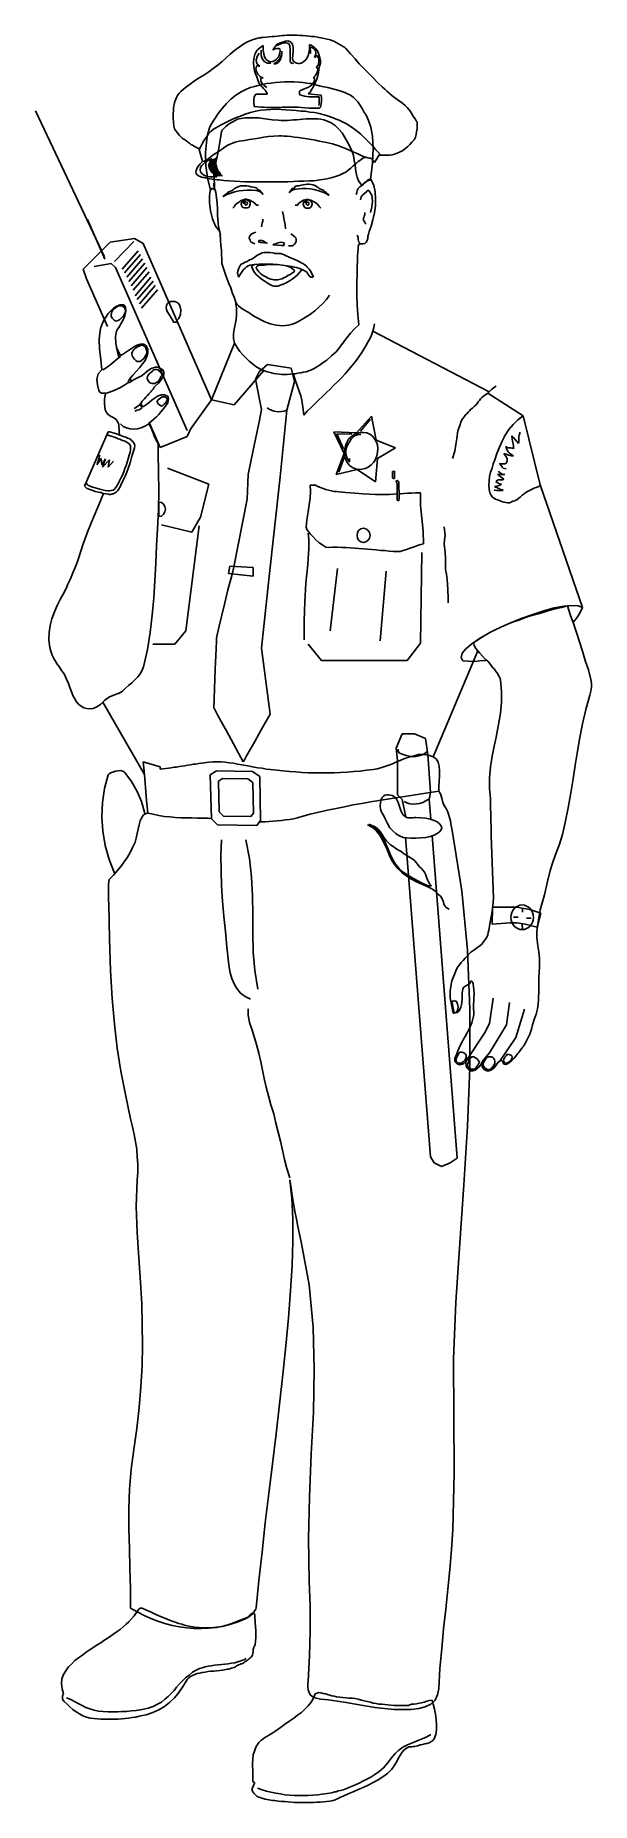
# Model space of a CAD drawing. Extents: x 8762 to 9373, y 5318 to 7259.
import ezdxf

# ---------------------------------------------------------------- set-up
doc = ezdxf.new("R2010")
doc.units = 0
doc.header["$LTSCALE"] = 1270
doc.header["$MEASUREMENT"] = 0
doc.layers.get('0').update_dxf_attribs({"linetype": 'CONTINUOUS'})

msp = doc.modelspace()

# ---------------------------------------------------------------- linework, layer by layer
at = {"linetype": 'CONTINUOUS'}
for p, q in [((8981, 7242.1), (8976.3, 7238.2)), ((8986.1, 7245.7), (8981, 7242.1)), ((8991.1, 7249.4), (8986.1, 7245.7)), ((8996.1, 7252.2), (8991.1, 7249.4)), ((9001.4, 7254.4), (8996.1, 7252.2)), ((9002.8, 7254.7), (9001.4, 7254.4)), ((9003.9, 7255.2), (9002.8, 7254.7)), ((9005.3, 7255.5), (9003.9, 7255.2)), ((9004.8, 7241), (9003.9, 7239.3)), ((9005.9, 7242.4), (9004.8, 7241)), ((9006.7, 7255.8), (9005.3, 7255.5)), ((9007, 7243.5), (9005.9, 7242.4)), ((9008.1, 7256.1), (9006.7, 7255.8)), ((9008.4, 7244.6), (9007, 7243.5)), ((9009.5, 7256.3), (9008.1, 7256.1)), ((9009.8, 7245.7), (9008.4, 7244.6)), ((9010.6, 7256.6), (9009.5, 7256.3)), ((9011.2, 7246.9), (9009.8, 7245.7)), ((9010.3, 7242.7), (9010.1, 7239.9)), ((9012, 7256.6), (9010.6, 7256.6)), ((9012.6, 7247.7), (9011.2, 7246.9)), ((9015.7, 7256.9), (9012, 7256.6)), ((9012.6, 7244.9), (9012.6, 7247.7)), ((9012.6, 7242.1), (9012.6, 7244.9)), ((9013.1, 7239), (9012.6, 7242.1)), ((9019, 7257.2), (9015.7, 7256.9)), ((9022.3, 7257.5), (9019, 7257.2)), ((9025.1, 7257.7), (9022.3, 7257.5)), ((9024.6, 7244.6), (9023.2, 7242.4)), ((9023.2, 7242.4), (9023.5, 7242.9)), ((9023.5, 7242.9), (9025.1, 7244.1)), ((9026.5, 7247.4), (9024.6, 7244.6)), ((9028.2, 7258), (9025.1, 7257.7)), ((9025.1, 7244.1), (9027.4, 7244.3)), ((9027.9, 7249.1), (9026.5, 7247.4)), ((9027.4, 7244.3), (9029.6, 7244.3)), ((9030.2, 7250.2), (9027.9, 7249.1)), ((9030.7, 7258.3), (9028.2, 7258)), ((9029.9, 7248.8), (9028.2, 7247.7)), ((9029.6, 7244.3), (9030.7, 7244.1)), ((9031.8, 7249.6), (9029.9, 7248.8)), ((9032.4, 7251), (9030.2, 7250.2)), ((9033.5, 7258.6), (9030.7, 7258.3)), ((9030.7, 7244.1), (9031, 7241.8)), ((9031, 7241.8), (9030.7, 7239.3)), ((9033.8, 7250.2), (9031.8, 7249.6)), ((9034.6, 7251.9), (9032.4, 7251)), ((9032.9, 7239.3), (9032.9, 7241.6)), ((9036, 7258.6), (9033.5, 7258.6)), ((9035.7, 7250.5), (9033.8, 7250.2)), ((9037.1, 7252.4), (9034.6, 7251.9)), ((9037.7, 7250.5), (9035.7, 7250.5)), ((9038.5, 7258.9), (9036, 7258.6)), ((9039.4, 7252.7), (9037.1, 7252.4)), ((9039.4, 7250.2), (9037.7, 7250.5)), ((9041.3, 7258.9), (9038.5, 7258.9)), ((9041.6, 7252.2), (9039.4, 7252.7)), ((9040.8, 7249.1), (9039.4, 7250.2)), ((9041.6, 7247.4), (9040.8, 7249.1)), ((9043.8, 7258.9), (9041.3, 7258.9)), ((9043.3, 7251), (9041.6, 7252.2)), ((9042.2, 7243.2), (9041.6, 7247.4)), ((9042.2, 7239), (9042.2, 7243.2)), ((9044.7, 7249.1), (9043.3, 7251)), ((9046.6, 7258.9), (9043.8, 7258.9)), ((9045.5, 7245.5), (9044.7, 7249.1)), ((9045, 7237.4), (9045.2, 7241.3)), ((9045.2, 7241.3), (9045.5, 7245.5)), ((9049.7, 7258.9), (9046.6, 7258.9)), ((9052.8, 7258.6), (9049.7, 7258.9)), ((9056.1, 7258.6), (9052.8, 7258.6)), ((9059.7, 7258.3), (9056.1, 7258.6)), ((9062.5, 7258), (9059.7, 7258.3)), ((9063.4, 7243.2), (9062.2, 7237.9)), ((9065.3, 7257.7), (9062.5, 7258)), ((9063.4, 7248.8), (9063.4, 7243.2)), ((9065, 7248), (9063.4, 7248.8)), ((9063.9, 7245.5), (9065.9, 7245.5)), ((9064.2, 7243.8), (9063.9, 7245.5)), ((9064.5, 7242.1), (9064.2, 7243.8)), ((9064.5, 7240.4), (9064.5, 7242.1)), ((9064.5, 7238.8), (9064.5, 7240.4)), ((9066.7, 7246.9), (9065, 7248)), ((9068.7, 7257.5), (9065.3, 7257.7)), ((9065.9, 7245.5), (9067.3, 7244.6)), ((9068.7, 7245.5), (9066.7, 7246.9)), ((9067.3, 7244.6), (9068.7, 7243.2)), ((9072, 7256.9), (9068.7, 7257.5)), ((9070.3, 7244.1), (9068.7, 7245.5)), ((9068.7, 7243.2), (9069.8, 7241.8)), ((9069.8, 7241.8), (9070.3, 7240.2)), ((9072, 7241.8), (9070.3, 7244.1)), ((9075.6, 7256.3), (9072, 7256.9)), ((9073.4, 7237.9), (9072, 7241.8)), ((9079.3, 7255.5), (9075.6, 7256.3)), ((9082.6, 7254.7), (9079.3, 7255.5)), ((9086.2, 7253.8), (9082.6, 7254.7)), ((9087.6, 7253.3), (9086.2, 7253.8)), ((9089.9, 7252.4), (9087.6, 7253.3)), ((9092.4, 7251), (9089.9, 7252.4)), ((9095.2, 7249.6), (9092.4, 7251)), ((9097.7, 7248), (9095.2, 7249.6)), ((9100.2, 7246.6), (9097.7, 7248)), ((9102.1, 7245.5), (9100.2, 7246.6)), ((9103.3, 7244.3), (9102.1, 7245.5)), ((9108.3, 7238.5), (9103.3, 7244.3)), ((8957.6, 7222.3), (8952.6, 7218.7)), ((8962.9, 7226.5), (8957.6, 7222.3)), ((8967.4, 7230.1), (8962.9, 7226.5)), ((8971.8, 7234), (8967.4, 7230.1)), ((8976.3, 7238.2), (8971.8, 7234)), ((9002.3, 7233.5), (9001.7, 7229)), ((9001.7, 7229), (9002, 7224.3)), ((9002, 7224.3), (9002.8, 7219.8)), ((9003.4, 7237.9), (9002.3, 7233.5)), ((9003.9, 7239.3), (9003.4, 7237.9)), ((9005, 7225.1), (9004.2, 7222)), ((9004.2, 7222), (9005, 7219)), ((9005.9, 7235.7), (9004.8, 7231.5)), ((9004.8, 7231.5), (9005.3, 7227.6)), ((9005.6, 7225.4), (9005, 7225.1)), ((9005.3, 7227.6), (9008.7, 7225.1)), ((9006.4, 7225.4), (9005.6, 7225.4)), ((9008.1, 7239.3), (9005.9, 7235.7)), ((9007.6, 7225.1), (9006.4, 7225.4)), ((9008.7, 7225.1), (9007.6, 7225.1)), ((9010.1, 7239.9), (9010.3, 7236.8)), ((9010.3, 7236.8), (9010.9, 7234)), ((9010.9, 7234), (9012.3, 7231.5)), ((9012.3, 7231.5), (9013.1, 7230.7)), ((9013.7, 7236.2), (9013.1, 7239)), ((9013.1, 7230.7), (9014, 7229.8)), ((9014.8, 7233.7), (9013.7, 7236.2)), ((9014, 7229.8), (9015.1, 7229.3)), ((9016.2, 7231.8), (9014.8, 7233.7)), ((9015.1, 7229.3), (9016.2, 7228.7)), ((9018.4, 7230.4), (9016.2, 7231.8)), ((9016.2, 7228.7), (9017.3, 7228.4)), ((9017.3, 7228.4), (9018.4, 7228.2)), ((9021, 7229.8), (9018.4, 7230.4)), ((9018.4, 7228.2), (9019.8, 7228.2)), ((9019.8, 7228.2), (9021, 7228.2)), ((9023.2, 7230.1), (9021, 7229.8)), ((9025.4, 7231.2), (9023.2, 7230.1)), ((9024.3, 7227.6), (9026, 7228.7)), ((9026.3, 7227.6), (9024.3, 7227.6)), ((9027.1, 7232.6), (9025.4, 7231.2)), ((9026, 7228.7), (9027.7, 7230.4)), ((9027.9, 7228.2), (9026.3, 7227.6)), ((9028.8, 7234.6), (9027.1, 7232.6)), ((9027.7, 7230.4), (9029.3, 7231.8)), ((9029.3, 7229.3), (9027.9, 7228.2)), ((9029.9, 7236.8), (9028.8, 7234.6)), ((9029.3, 7231.8), (9030.7, 7233.5)), ((9030.4, 7230.7), (9029.3, 7229.3)), ((9030.7, 7239.3), (9029.9, 7236.8)), ((9031.3, 7232.3), (9030.4, 7230.7)), ((9030.7, 7233.5), (9031.8, 7235.4)), ((9031.8, 7234), (9031.3, 7232.3)), ((9031.8, 7235.4), (9032.7, 7237.4)), ((9032.4, 7236), (9031.8, 7234)), ((9032.9, 7237.7), (9032.4, 7236)), ((9032.7, 7237.4), (9032.9, 7239.3)), ((9041.9, 7230.4), (9042.2, 7234.6)), ((9042.4, 7230.1), (9041.9, 7230.4)), ((9042.2, 7234.6), (9042.2, 7239)), ((9042.4, 7229.6), (9042.4, 7230.1)), ((9042.4, 7229), (9042.4, 7229.6)), ((9043, 7228.7), (9042.4, 7229)), ((9043.8, 7228.4), (9043, 7228.7)), ((9044.4, 7228.2), (9043.8, 7228.4)), ((9045, 7227.9), (9044.4, 7228.2)), ((9044.7, 7233.2), (9045, 7237.4)), ((9045, 7231.5), (9044.7, 7233.2)), ((9046.1, 7230.1), (9045, 7231.5)), ((9045.8, 7228.2), (9045, 7227.9)), ((9047.5, 7229), (9046.1, 7230.1)), ((9049.1, 7228.2), (9047.5, 7229)), ((9050.8, 7227.9), (9049.1, 7228.2)), ((9052.8, 7227.9), (9050.8, 7227.9)), ((9054.2, 7228.2), (9052.8, 7227.9)), ((9055.6, 7229), (9054.2, 7228.2)), ((9059.2, 7232.1), (9055.6, 7229)), ((9061.1, 7234.9), (9059.2, 7232.1)), ((9062.2, 7237.9), (9061.1, 7234.9)), ((9069.5, 7236.5), (9068.9, 7234.9)), ((9068.9, 7234.9), (9069.2, 7234.9)), ((9069.2, 7234.9), (9069.5, 7234.9)), ((9070.1, 7238.5), (9069.5, 7236.5)), ((9069.5, 7234.9), (9069.8, 7234.9)), ((9069.8, 7234.9), (9070.1, 7234.9)), ((9070.3, 7240.2), (9070.1, 7238.5)), ((9070.1, 7235.7), (9070.6, 7236.5)), ((9070.1, 7234.9), (9070.1, 7235.7)), ((9070.6, 7236.5), (9071.5, 7236.5)), ((9072.8, 7226.2), (9070.6, 7223.4)), ((9070.6, 7223.4), (9071.2, 7223.4)), ((9071.2, 7223.4), (9071.5, 7223.4)), ((9071.5, 7236.5), (9072, 7236.2)), ((9071.5, 7223.4), (9072, 7223.4)), ((9072, 7236.2), (9073.4, 7233.2)), ((9072, 7223.4), (9072.3, 7220.1)), ((9073.7, 7229.6), (9072.8, 7226.2)), ((9073.1, 7218.1), (9073.7, 7221.5)), ((9074.8, 7234), (9073.4, 7237.9)), ((9073.4, 7233.2), (9073.7, 7229.6)), ((9073.7, 7221.5), (9074.2, 7224.3)), ((9074.2, 7224.3), (9074.8, 7226.2)), ((9075.4, 7231.2), (9074.8, 7234)), ((9074.8, 7226.2), (9075.4, 7228.4)), ((9075.4, 7228.4), (9075.4, 7231.2)), ((9113.3, 7232.9), (9108.3, 7238.5)), ((9118, 7227.6), (9113.3, 7232.9)), ((9123.1, 7222.6), (9118, 7227.6)), ((9127.8, 7217.6), (9123.1, 7222.6)), ((8927.2, 7201.7), (8922.2, 7197.2)), ((8932.2, 7205.3), (8927.2, 7201.7)), ((8937.2, 7208.9), (8932.2, 7205.3)), ((8942.3, 7212.3), (8937.2, 7208.9)), ((8947.3, 7215.3), (8942.3, 7212.3)), ((8952.6, 7218.7), (8947.3, 7215.3)), ((8998.6, 7201.4), (9002.8, 7202.8)), ((9002.8, 7219.8), (9003.9, 7216.4)), ((9002.8, 7202.8), (9007, 7203.9)), ((9003.9, 7216.4), (9005.3, 7213.4)), ((9005, 7219), (9006.7, 7216.2)), ((9005.3, 7213.4), (9006.7, 7210)), ((9006.7, 7216.2), (9009, 7213.6)), ((9006.7, 7210), (9007.8, 7206.7)), ((9007, 7203.9), (9011.7, 7204.7)), ((9007.8, 7206.7), (9008.4, 7205.6)), ((9008.4, 7205.6), (9009.5, 7203.9)), ((9009, 7213.6), (9009.5, 7213.1)), ((9009.5, 7213.1), (9010.3, 7212.8)), ((9009.5, 7203.9), (9011.2, 7202.2)), ((9010.3, 7212.3), (9009.8, 7211.7)), ((9009.8, 7211.7), (9009.8, 7208.6)), ((9009.8, 7208.6), (9011.5, 7205.8)), ((9010.3, 7212.8), (9011.5, 7212.5)), ((9011.2, 7212.3), (9010.3, 7212.3)), ((9011.7, 7212.3), (9011.2, 7212.3)), ((9011.2, 7202.2), (9012.9, 7200.3)), ((9011.5, 7212.5), (9012.6, 7212.3)), ((9011.5, 7205.8), (9013.7, 7203.6)), ((9012.6, 7212.3), (9011.7, 7212.3)), ((9011.7, 7204.7), (9016.2, 7205.8)), ((9013.7, 7203.6), (9016.5, 7201.7)), ((9016.2, 7205.8), (9021.2, 7206.4)), ((9021.2, 7206.4), (9026, 7206.9)), ((9026, 7206.9), (9031, 7207.5)), ((9031, 7207.5), (9036, 7207.8)), ((9036, 7207.8), (9041, 7207.8)), ((9041, 7207.8), (9046.1, 7207.8)), ((9046.1, 7207.8), (9051.1, 7207.5)), ((9051.1, 7207.5), (9055.8, 7207.2)), ((9055.8, 7207.2), (9060.3, 7206.4)), ((9061.4, 7201.7), (9058.6, 7200.5)), ((9060.3, 7206.4), (9064.8, 7205.8)), ((9063.9, 7203), (9061.4, 7201.7)), ((9066.2, 7204.7), (9063.9, 7203)), ((9064.8, 7205.8), (9068.9, 7204.7)), ((9065.9, 7199.7), (9067.8, 7202.8)), ((9067.8, 7206.7), (9066.2, 7204.7)), ((9069.5, 7214.5), (9067.3, 7212.3)), ((9067.3, 7212.3), (9067.8, 7212.3)), ((9067.8, 7212.3), (9068.1, 7212.3)), ((9068.7, 7209.2), (9067.8, 7206.7)), ((9067.8, 7202.8), (9069.5, 7206.7)), ((9068.1, 7212.3), (9068.7, 7212.3)), ((9068.7, 7212.3), (9068.7, 7209.2)), ((9068.9, 7204.7), (9074, 7203.3)), ((9071.5, 7217.3), (9069.5, 7214.5)), ((9069.5, 7206.7), (9071.2, 7210.6)), ((9071.2, 7210.6), (9072.3, 7214.5)), ((9072.3, 7220.1), (9071.5, 7217.3)), ((9072.3, 7214.5), (9073.1, 7218.1)), ((9074, 7203.3), (9079, 7202.2)), ((9079, 7202.2), (9083.5, 7201.4)), ((9132.8, 7212.5), (9127.8, 7217.6)), ((9137.9, 7207.2), (9132.8, 7212.5)), ((9143.4, 7201.9), (9137.9, 7207.2)), ((9146, 7199.7), (9143.4, 7201.9)), ((8914.6, 7182.4), (8914.1, 7179.6)), ((8915.2, 7185.2), (8914.6, 7182.4)), ((8916, 7188), (8915.2, 7185.2)), ((8917.1, 7190.5), (8916, 7188)), ((8918.5, 7192.7), (8917.1, 7190.5)), ((8920.2, 7195.2), (8918.5, 7192.7)), ((8922.2, 7197.2), (8920.2, 7195.2)), ((8967.4, 7178.5), (8972.1, 7184.1)), ((8972.1, 7184.1), (8977.1, 7188.8)), ((8977.1, 7188.8), (8982.4, 7193.3)), ((8982.4, 7193.3), (8988.3, 7196.9)), ((8988.3, 7196.9), (8994.7, 7200)), ((8994.7, 7200), (8998.6, 7201.4)), ((9002.5, 7191.3), (9002, 7188)), ((9002, 7188), (9002.3, 7184.6)), ((9002.3, 7184.6), (9002.5, 7180.7)), ((9004.2, 7194.4), (9002.5, 7191.3)), ((9004.8, 7194.4), (9004.2, 7194.4)), ((9006.2, 7194.4), (9004.8, 7194.4)), ((9008.1, 7194.4), (9006.2, 7194.4)), ((9010.3, 7194.1), (9008.1, 7194.4)), ((9012.6, 7194.1), (9010.3, 7194.1)), ((9014.5, 7194.1), (9012.6, 7194.1)), ((9012.9, 7200.3), (9014.5, 7198.6)), ((9014.5, 7198.6), (9015.9, 7196.9)), ((9016.2, 7194.1), (9014.5, 7194.1)), ((9015.9, 7196.9), (9016.8, 7195.5)), ((9016.8, 7194.4), (9016.2, 7194.1)), ((9016.8, 7195.5), (9016.8, 7194.4)), ((9052.5, 7197.5), (9052.2, 7195.8)), ((9052.2, 7195.8), (9052.5, 7194.4)), ((9053.3, 7198.3), (9052.5, 7197.5)), ((9052.5, 7194.4), (9052.8, 7193.6)), ((9052.8, 7193.6), (9055.3, 7192.7)), ((9055.8, 7199.4), (9053.3, 7198.3)), ((9055.3, 7192.7), (9057.8, 7192.2)), ((9058.6, 7200.5), (9055.8, 7199.4)), ((9057.8, 7192.2), (9060.3, 7191.6)), ((9060.3, 7191.6), (9063.1, 7191.3)), ((9062, 7194.7), (9063.9, 7196.6)), ((9076.2, 7193.3), (9062, 7194.7)), ((9063.1, 7191.3), (9065.9, 7191.3)), ((9063.9, 7196.6), (9065.9, 7199.7)), ((9065.9, 7191.3), (9068.4, 7191.3)), ((9068.4, 7191.3), (9071.2, 7191.3)), ((9071.2, 7191.3), (9074, 7191.3)), ((9074, 7184.1), (9073.4, 7181.8)), ((9074, 7191.3), (9074, 7189.1)), ((9074, 7189.1), (9074, 7186.6)), ((9074, 7186.6), (9074, 7184.1)), ((9075.4, 7179.9), (9076.2, 7183.5)), ((9076.5, 7189.9), (9076.2, 7193.3)), ((9076.2, 7183.5), (9076.5, 7186.9)), ((9076.5, 7186.9), (9076.5, 7189.9)), ((9083.5, 7201.4), (9087.6, 7200.3)), ((9087.6, 7200.3), (9091.5, 7199.4)), ((9091.5, 7199.4), (9095.4, 7198.3)), ((9095.4, 7198.3), (9098.8, 7197.2)), ((9098.8, 7197.2), (9102.1, 7196.1)), ((9102.1, 7196.1), (9105.2, 7194.7)), ((9105.2, 7194.7), (9108.3, 7193)), ((9108.3, 7193), (9111.1, 7190.8)), ((9111.1, 7190.8), (9113.9, 7188.5)), ((9113.9, 7188.5), (9116.4, 7185.7)), ((9116.4, 7185.7), (9118.6, 7182.4)), ((9118.6, 7182.4), (9121.1, 7178.5)), ((9148.2, 7197.5), (9146, 7199.7)), ((9150.7, 7195.2), (9148.2, 7197.5)), ((9153.2, 7193.3), (9150.7, 7195.2)), ((9155.7, 7191.3), (9153.2, 7193.3)), ((9158.2, 7189.4), (9155.7, 7191.3)), ((9161, 7187.4), (9158.2, 7189.4)), ((9163.8, 7185.5), (9161, 7187.4)), ((9166.3, 7183.8), (9163.8, 7185.5)), ((9168.3, 7181.8), (9166.3, 7183.8)), ((8762.3, 7176), (8838.2, 7015.5)), ((8913.8, 7176.8), (8913.5, 7172.4)), ((8913.5, 7172.4), (8913.5, 7167.9)), ((8913.5, 7167.9), (8913.8, 7163.4)), ((8914.1, 7179.6), (8913.8, 7176.8)), ((8913.8, 7163.4), (8914.4, 7159)), ((8955.1, 7160.6), (8959, 7166.8)), ((8959, 7166.8), (8962.9, 7172.9)), ((8962.9, 7172.9), (8967.4, 7178.5)), ((8971.3, 7163.1), (8966.3, 7160.6)), ((8976.6, 7165.7), (8971.3, 7163.1)), ((8975.2, 7161.5), (8978.3, 7163.4)), ((8981.9, 7168.2), (8976.6, 7165.7)), ((8978.3, 7163.4), (8981.6, 7165.4)), ((8981.6, 7165.4), (8984.1, 7166.8)), ((8987.5, 7170.1), (8981.9, 7168.2)), ((8984.1, 7166.8), (8986.1, 7167.3)), ((8986.1, 7167.3), (8992.5, 7168.2)), ((8992.8, 7172.1), (8987.5, 7170.1)), ((8992.5, 7168.2), (8998.1, 7168.4)), ((8998.4, 7174), (8992.8, 7172.1)), ((8998.1, 7168.4), (9002.8, 7168.4)), ((9004.2, 7175.4), (8998.4, 7174)), ((9002.5, 7180.7), (9006.4, 7180.4)), ((9002.8, 7168.4), (9007.6, 7168.2)), ((9009.8, 7176.5), (9004.2, 7175.4)), ((9006.4, 7180.4), (9010.1, 7179.9)), ((9007.6, 7168.2), (9012, 7167.6)), ((9015.4, 7177.1), (9009.8, 7176.5)), ((9010.1, 7179.9), (9013.4, 7179.9)), ((9012, 7167.6), (9017, 7166.8)), ((9013.4, 7179.9), (9016.5, 7179.6)), ((9021, 7177.4), (9015.4, 7177.1)), ((9016.5, 7179.6), (9019.3, 7179.6)), ((9017, 7166.8), (9022.3, 7166.2)), ((9019.3, 7179.6), (9021.8, 7179.6)), ((9026.5, 7177.6), (9021, 7177.4)), ((9021.8, 7179.6), (9024, 7179.6)), ((9022.3, 7166.2), (9028.8, 7165.7)), ((9024, 7179.6), (9026.5, 7179.6)), ((9026.5, 7179.6), (9028.8, 7179.6)), ((9032.1, 7177.4), (9026.5, 7177.6)), ((9028.8, 7179.6), (9031.3, 7179.6)), ((9028.8, 7165.7), (9032.1, 7165.4)), ((9031.3, 7179.6), (9033.5, 7179.9)), ((9037.4, 7177.1), (9032.1, 7177.4)), ((9032.1, 7165.4), (9035.5, 7165.4)), ((9033.5, 7179.9), (9036.3, 7179.9)), ((9035.5, 7165.4), (9039.1, 7165.4)), ((9036.3, 7179.9), (9039.1, 7179.9)), ((9043, 7176.8), (9037.4, 7177.1)), ((9039.1, 7179.9), (9042.2, 7179.9)), ((9039.1, 7165.4), (9042.4, 7165.7)), ((9042.2, 7179.9), (9045.5, 7179.9)), ((9042.4, 7165.7), (9045.8, 7165.9)), ((9048.6, 7176.3), (9043, 7176.8)), ((9045.5, 7179.9), (9049.1, 7179.9)), ((9045.8, 7165.9), (9049.1, 7166.2)), ((9053.6, 7175.7), (9048.6, 7176.3)), ((9049.1, 7179.9), (9050.8, 7179.9)), ((9049.1, 7166.2), (9052.8, 7166.5)), ((9050.8, 7179.9), (9054.2, 7179.6)), ((9052.8, 7166.5), (9056.1, 7166.8)), ((9058.6, 7175.4), (9053.6, 7175.7)), ((9054.2, 7179.6), (9058.3, 7179.3)), ((9056.1, 7166.8), (9059.5, 7167)), ((9058.3, 7179.3), (9063.1, 7179)), ((9063.7, 7174.6), (9058.6, 7175.4)), ((9059.5, 7167), (9062.8, 7167.3)), ((9062.8, 7167.3), (9066.2, 7167.3)), ((9063.1, 7179), (9067.6, 7178.8)), ((9068.9, 7174), (9063.7, 7174.6)), ((9066.2, 7167.3), (9069.2, 7167.3)), ((9067.6, 7178.8), (9071.5, 7178.8)), ((9074, 7172.9), (9068.9, 7174)), ((9069.2, 7167.3), (9072.6, 7167)), ((9071.5, 7178.8), (9074.2, 7179)), ((9072.6, 7167), (9075.9, 7166.8)), ((9079.3, 7171.5), (9074, 7172.9)), ((9074.2, 7179), (9075.4, 7179.9)), ((9075.9, 7166.8), (9079, 7165.9)), ((9079, 7165.9), (9082.1, 7165.1)), ((9084.3, 7170.1), (9079.3, 7171.5)), ((9082.1, 7165.1), (9087.1, 7162.9)), ((9089.3, 7168.2), (9084.3, 7170.1)), ((9087.1, 7162.9), (9091.5, 7159.8)), ((9092.7, 7166.8), (9089.3, 7168.2)), ((9095.7, 7165.7), (9092.7, 7166.8)), ((9098.8, 7164.3), (9095.7, 7165.7)), ((9101.6, 7162.9), (9098.8, 7164.3)), ((9104.7, 7161.2), (9101.6, 7162.9)), ((9121.1, 7178.5), (9123.4, 7174)), ((9123.4, 7174), (9124.2, 7173.2)), ((9124.2, 7173.2), (9125.9, 7170.4)), ((9125.9, 7170.4), (9128.1, 7165.4)), ((9128.1, 7165.4), (9130.6, 7158.1)), ((9170.5, 7179.6), (9168.3, 7181.8)), ((9172.2, 7177.4), (9170.5, 7179.6)), ((9174.1, 7175.1), (9172.2, 7177.4)), ((9175.8, 7172.6), (9174.1, 7175.1)), ((9177.2, 7170.1), (9175.8, 7172.6)), ((9178.9, 7167.6), (9177.2, 7170.1)), ((9179.7, 7166.5), (9178.9, 7167.6)), ((9180.6, 7165.1), (9179.7, 7166.5)), ((9181.4, 7163.7), (9180.6, 7165.1)), ((9181.4, 7162), (9181.4, 7163.7)), ((8914.4, 7159), (8915.2, 7156.2)), ((8915.2, 7156.2), (8916.6, 7153.9)), ((8916.6, 7153.9), (8918.5, 7151.7)), ((8918.5, 7151.7), (8920.2, 7149.2)), ((8920.2, 7149.2), (8921.3, 7148.1)), ((8921.3, 7148.1), (8922.4, 7147)), ((8922.4, 7147), (8923.6, 7146.1)), ((8923.6, 7146.1), (8924.7, 7145.3)), ((8924.7, 7145.3), (8926.1, 7144.4)), ((8926.1, 7144.4), (8927.2, 7143.6)), ((8927.2, 7143.6), (8928.6, 7142.8)), ((8947.8, 7143.9), (8945.9, 7140.3)), ((8950.1, 7147.2), (8947.8, 7143.9)), ((8949.2, 7130.2), (8950.4, 7145)), ((8952.3, 7150.6), (8950.1, 7147.2)), ((8950.4, 7145), (8951.2, 7149.2)), ((8951.2, 7149.2), (8952.3, 7153.4)), ((8952.3, 7153.4), (8953.4, 7157.3)), ((8954.8, 7153.4), (8952.3, 7150.6)), ((8953.4, 7157.3), (8955.1, 7160.6)), ((8957.9, 7155.9), (8954.8, 7153.4)), ((8961, 7157.8), (8957.9, 7155.9)), ((8966.3, 7160.6), (8961, 7157.8)), ((8964, 7136.6), (8966.5, 7153.1)), ((8966.5, 7153.1), (8967.4, 7154.8)), ((8967.4, 7154.8), (8969.3, 7156.7)), ((8969.3, 7156.7), (8971.8, 7159)), ((8971.8, 7159), (8975.2, 7161.5)), ((8991.9, 7143.3), (8986.1, 7142.5)), ((8997.5, 7144.4), (8991.9, 7143.3)), ((9002.8, 7145.3), (8997.5, 7144.4)), ((9007.8, 7146.1), (9002.8, 7145.3)), ((9013.1, 7147), (9007.8, 7146.1)), ((9018.4, 7147.8), (9013.1, 7147)), ((9024, 7148.3), (9018.4, 7147.8)), ((9029.9, 7148.6), (9024, 7148.3)), ((9032.4, 7148.6), (9029.9, 7148.6)), ((9035.5, 7148.3), (9032.4, 7148.6)), ((9038.8, 7148.1), (9035.5, 7148.3)), ((9042.7, 7147.8), (9038.8, 7148.1)), ((9046.9, 7147.2), (9042.7, 7147.8)), ((9051.4, 7146.7), (9046.9, 7147.2)), ((9055.8, 7145.8), (9051.4, 7146.7)), ((9060.6, 7145.3), (9055.8, 7145.8)), ((9065, 7144.4), (9060.6, 7145.3)), ((9069.8, 7143.6), (9065, 7144.4)), ((9074, 7142.8), (9069.8, 7143.6)), ((9091.5, 7159.8), (9095.4, 7155.9)), ((9095.4, 7155.9), (9099.1, 7151.7)), ((9099.1, 7151.7), (9102.1, 7146.7)), ((9102.1, 7146.7), (9105.2, 7141.6)), ((9107.4, 7159.5), (9104.7, 7161.2)), ((9110.2, 7157.8), (9107.4, 7159.5)), ((9113, 7155.6), (9110.2, 7157.8)), ((9116.1, 7153.1), (9113, 7155.6)), ((9119.2, 7150.6), (9116.1, 7153.1)), ((9122.2, 7147.8), (9119.2, 7150.6)), ((9125, 7145), (9122.2, 7147.8)), ((9127.8, 7142.2), (9125, 7145)), ((9130.6, 7158.1), (9132.3, 7148.1)), ((9132.3, 7148.1), (9133.1, 7135)), ((9175.8, 7141.4), (9178.1, 7144.2)), ((9178.1, 7144.2), (9179.7, 7147.2)), ((9179.7, 7147.2), (9180.6, 7150)), ((9180.6, 7150), (9180.8, 7152.8)), ((9180.8, 7152.8), (9181.4, 7156.4)), ((9181.4, 7156.4), (9181.4, 7162)), ((8928.6, 7142.8), (8929.7, 7141.6)), ((8929.7, 7141.6), (8931.4, 7140.5)), ((8931.4, 7140.5), (8933.1, 7139.1)), ((8933.1, 7139.1), (8934.7, 7138.3)), ((8934.7, 7138.3), (8936.7, 7137.2)), ((8936.7, 7137.2), (8938.6, 7136.1)), ((8938.6, 7136.1), (8940.6, 7135)), ((8940.6, 7135), (8942.3, 7134.1)), ((8943.9, 7136.6), (8942, 7133.3)), ((8942, 7133.3), (8945.9, 7120.2)), ((8942.3, 7134.1), (8942.3, 7133.8)), ((8945.9, 7140.3), (8943.9, 7136.6)), ((8949.5, 7115.4), (8949.2, 7130.2)), ((8953.4, 7124.4), (8952, 7123.2)), ((8957.3, 7127.1), (8953.4, 7124.4)), ((8961.2, 7129.9), (8957.3, 7127.1)), ((8960.4, 7124.1), (8959.6, 7121.6)), ((8959.8, 7116), (8961.8, 7125.5)), ((8960.7, 7122.1), (8961.5, 7124.6)), ((8965.1, 7132.4), (8961.2, 7129.9)), ((8961.8, 7125.5), (8964, 7136.6)), ((8969.1, 7135.2), (8965.1, 7132.4)), ((8973, 7137.7), (8969.1, 7135.2)), ((8977.1, 7139.7), (8973, 7137.7)), ((8981.6, 7141.4), (8977.1, 7139.7)), ((8986.1, 7142.5), (8981.6, 7141.4)), ((9078.1, 7141.9), (9074, 7142.8)), ((9082.1, 7141.1), (9078.1, 7141.9)), ((9085.4, 7140.5), (9082.1, 7141.1)), ((9088.5, 7139.7), (9085.4, 7140.5)), ((9090.7, 7139.1), (9088.5, 7139.7)), ((9094.3, 7138), (9090.7, 7139.1)), ((9099.1, 7136.1), (9094.3, 7138)), ((9104.7, 7133.8), (9099.1, 7136.1)), ((9110.2, 7131.3), (9104.7, 7133.8)), ((9105.2, 7141.6), (9107.7, 7136.6)), ((9107.7, 7136.6), (9110, 7131.3)), ((9110, 7131.3), (9111.6, 7126.9)), ((9115.5, 7129.1), (9110.2, 7131.3)), ((9111.6, 7126.9), (9112.5, 7121.8)), ((9120, 7126.9), (9115.5, 7129.1)), ((9123.4, 7125.5), (9120, 7126.9)), ((9121.7, 7123.8), (9125, 7124.9)), ((9125, 7124.9), (9123.4, 7125.5)), ((9125, 7124.9), (9127.3, 7124.4)), ((9127.3, 7124.4), (9128.9, 7124.1)), ((9130.6, 7139.4), (9127.8, 7142.2)), ((9128.9, 7124.1), (9130.1, 7123.8)), ((9133.1, 7136.6), (9130.6, 7139.4)), ((9133.1, 7135), (9132.6, 7118.5)), ((9135.6, 7133.6), (9133.1, 7136.6)), ((9134.8, 7119.3), (9140.4, 7128.8)), ((9140.4, 7128.8), (9135.6, 7133.6)), ((9139.5, 7127.4), (9139.8, 7127.4)), ((9139.8, 7127.4), (9142.3, 7127.1)), ((9142.3, 7127.1), (9144.6, 7127.1)), ((9144.6, 7127.1), (9146.8, 7127.1)), ((9146.8, 7127.1), (9149.3, 7127.1)), ((9149.3, 7127.1), (9151.5, 7127.1)), ((9151.5, 7127.1), (9154, 7127.7)), ((9154, 7127.7), (9156.6, 7128.3)), ((9156.6, 7128.3), (9159.6, 7129.4)), ((9159.6, 7129.4), (9162.7, 7130.8)), ((9162.7, 7130.8), (9165.8, 7132.4)), ((9165.8, 7132.4), (9168.6, 7134.4)), ((9168.6, 7134.4), (9171.1, 7136.6)), ((9171.1, 7136.6), (9173.6, 7138.9)), ((9173.6, 7138.9), (9175.8, 7141.4)), ((8938.9, 7110.4), (8938.6, 7108.4)), ((8938.6, 7108.4), (8938.9, 7107.1)), ((8939.5, 7112.1), (8938.9, 7110.4)), ((8938.9, 7107.1), (8939.7, 7105.9)), ((8940.3, 7114), (8939.5, 7112.1)), ((8939.7, 7105.9), (8940.9, 7104.8)), ((8941.7, 7116), (8940.3, 7114)), ((8940.9, 7104.8), (8942, 7104.3)), ((8943.1, 7117.7), (8941.7, 7116)), ((8944.5, 7119), (8943.1, 7117.7)), ((8943.7, 7113.7), (8943.1, 7111.2)), ((8943.1, 7111.2), (8943.7, 7109)), ((8945, 7116), (8943.7, 7113.7)), ((8943.7, 7109), (8945, 7107.1)), ((8945.9, 7120.2), (8944.5, 7119)), ((8947, 7117.9), (8945, 7116)), ((8945, 7107.1), (8947, 7105.7)), ((8947.6, 7120.7), (8945.9, 7120.2)), ((8948.1, 7118.8), (8947, 7117.9)), ((8947, 7105.7), (8949, 7104.5)), ((8949.8, 7121.8), (8947.6, 7120.7)), ((8949, 7119.9), (8948.1, 7118.8)), ((8950.1, 7120.4), (8949, 7119.9)), ((8949, 7104.5), (8951.5, 7104)), ((8951.5, 7100.6), (8949.5, 7115.4)), ((8952, 7123.2), (8949.8, 7121.8)), ((8951.5, 7121.3), (8950.1, 7120.4)), ((8952.6, 7121.8), (8951.5, 7121.3)), ((8953.7, 7122.4), (8952.6, 7121.8)), ((8952.6, 7115.7), (8953.1, 7117.7)), ((8953.1, 7113.5), (8952.6, 7115.7)), ((8952.9, 7116.3), (8953.4, 7118.8)), ((8953.1, 7113.5), (8952.9, 7116.3)), ((8953.1, 7117.7), (8954, 7119.3)), ((8953.7, 7112.1), (8953.1, 7113.5)), ((8954.5, 7110.7), (8953.1, 7113.5)), ((8953.4, 7118.8), (8954.8, 7121.3)), ((8955.1, 7123), (8953.7, 7122.4)), ((8954.8, 7110.7), (8953.7, 7112.1)), ((8954, 7119.3), (8955.1, 7121.6)), ((8954.3, 7117.9), (8954, 7116)), ((8954, 7116), (8954.5, 7113.5)), ((8955.1, 7119.9), (8954.3, 7117.9)), ((8954.5, 7113.5), (8955.9, 7110.7)), ((8956.2, 7108.7), (8954.5, 7110.7)), ((8954.8, 7121.3), (8956.2, 7123.5)), ((8955.7, 7109.3), (8954.8, 7110.7)), ((8956.2, 7123.5), (8955.1, 7123)), ((8956.2, 7122.1), (8955.1, 7119.9)), ((8956.2, 7120.4), (8955.4, 7118.2)), ((8955.4, 7118.2), (8955.4, 7116)), ((8955.4, 7116), (8955.9, 7113.5)), ((8957.1, 7108.2), (8955.7, 7109.3)), ((8955.9, 7113.5), (8957.3, 7110.7)), ((8955.9, 7110.7), (8957.6, 7108.7)), ((8957.3, 7122.7), (8956.2, 7120.4)), ((8958.2, 7106.8), (8956.2, 7108.7)), ((8957.3, 7120.7), (8956.8, 7118.5)), ((8956.8, 7118.5), (8956.8, 7116)), ((8956.8, 7116), (8957.3, 7113.5)), ((8958.2, 7107.1), (8957.1, 7108.2)), ((8958.2, 7123), (8957.3, 7120.7)), ((8957.3, 7113.5), (8958.4, 7110.7)), ((8957.3, 7110.7), (8959, 7108.7)), ((8957.6, 7108.7), (8959.6, 7106.8)), ((8958.4, 7121.3), (8958.2, 7118.8)), ((8958.2, 7118.8), (8958.2, 7116.3)), ((8958.2, 7116.3), (8958.7, 7113.5)), ((8959.3, 7105.9), (8958.2, 7107.1)), ((8960.1, 7104.5), (8958.2, 7106.8)), ((8959.3, 7123.5), (8958.4, 7121.3)), ((8958.4, 7105.1), (8959.8, 7116)), ((8958.4, 7110.7), (8960.1, 7108.7)), ((8958.7, 7100.6), (8958.4, 7105.1)), ((8958.7, 7113.5), (8959.8, 7110.7)), ((8959, 7108.7), (8960.7, 7106.8)), ((8959.6, 7121.6), (8959.3, 7118.8)), ((8959.3, 7118.8), (8959.6, 7116)), ((8960.4, 7104.8), (8959.3, 7105.9)), ((8959.6, 7116), (8960.1, 7113.2)), ((8959.6, 7106.8), (8961.5, 7104.3)), ((8959.8, 7110.7), (8961.5, 7108.4)), ((8960.1, 7113.2), (8961.2, 7110.7)), ((8960.1, 7108.7), (8962.1, 7106.8)), ((8960.4, 7119), (8960.7, 7122.1)), ((8960.7, 7116), (8960.4, 7119)), ((8961.5, 7103.4), (8960.4, 7104.8)), ((8961.5, 7113.2), (8960.7, 7116)), ((8960.7, 7106.8), (8962.6, 7104.3)), ((8961.2, 7110.7), (8962.9, 7108.4)), ((8962.6, 7110.4), (8961.5, 7113.2)), ((8961.5, 7108.4), (8963.2, 7106.5)), ((8962.1, 7106.8), (8964, 7104.3)), ((8964.3, 7108.4), (8962.6, 7110.4)), ((8962.9, 7108.4), (8964.6, 7106.5)), ((8963.2, 7106.5), (8965.1, 7104.3)), ((8965.7, 7106.5), (8964.3, 7108.4)), ((8964.6, 7106.5), (8966.5, 7104.3)), ((8967.6, 7104.3), (8965.7, 7106.5)), ((9091.8, 7103.7), (9096.3, 7105.4)), ((9096.3, 7105.4), (9100.8, 7107.3)), ((9100.8, 7107.3), (9103.3, 7108.7)), ((9103.3, 7108.7), (9105.8, 7110.7)), ((9105.8, 7110.7), (9108.6, 7112.9)), ((9108.6, 7112.9), (9111.4, 7115.4)), ((9111.4, 7115.4), (9114.1, 7117.9)), ((9112.5, 7121.8), (9113.3, 7117.1)), ((9113.3, 7117.1), (9113.9, 7112.3)), ((9113.9, 7112.3), (9114.4, 7107.6)), ((9114.1, 7117.9), (9116.9, 7120.2)), ((9114.4, 7107.6), (9115.5, 7103.1)), ((9116.9, 7120.2), (9119.5, 7122.1)), ((9119.5, 7122.1), (9121.7, 7123.8)), ((9130.1, 7123.8), (9130.9, 7123.5)), ((9132.6, 7118.5), (9130.1, 7100.6)), ((9130.9, 7123.5), (9131.7, 7123)), ((9131.7, 7123), (9132.6, 7122.1)), ((9132.6, 7122.1), (9133.4, 7121)), ((9133.4, 7121), (9134.8, 7119.3)), ((8942, 7104.3), (8943.4, 7103.7)), ((8943.4, 7103.7), (8944.8, 7103.1)), ((8944.8, 7103.1), (8946.2, 7102.9)), ((8946.2, 7102.9), (8947.6, 7102.6)), ((8947.6, 7102.6), (8949, 7102.3)), ((8949, 7102.3), (8951.5, 7101.8)), ((8951.5, 7104), (8954, 7103.4)), ((8951.5, 7101.8), (8954, 7101.2)), ((8954.5, 7089.2), (8951.5, 7100.6)), ((8953.4, 7082.5), (8954.3, 7088.4)), ((8954, 7103.4), (8956.5, 7103.4)), ((8954, 7101.2), (8956.5, 7100.9)), ((8954.3, 7088.4), (8955.9, 7090.9)), ((8955.9, 7090.9), (8958.4, 7089.5)), ((8956.5, 7103.4), (8959, 7103.4)), ((8956.5, 7100.9), (8959.3, 7100.6)), ((8958.2, 7096.4), (8958.2, 7093.9)), ((8958.2, 7093.9), (8958.7, 7091.4)), ((8958.4, 7089.5), (8959, 7090.6)), ((8959, 7095.1), (8958.7, 7100.6)), ((8958.7, 7091.4), (8959.6, 7088.9)), ((8959, 7103.4), (8961.5, 7103.4)), ((8959, 7090.6), (8959, 7095.1)), ((8959.3, 7100.6), (8961.8, 7100.1)), ((8959.6, 7088.9), (8960.4, 7086.4)), ((8960.4, 7086.4), (8961.5, 7077.8)), ((8961.8, 7100.1), (8964.3, 7100.1)), ((8964.3, 7100.1), (8966.8, 7099.8)), ((8966.8, 7099.8), (8969.3, 7099.5)), ((8969.3, 7099.5), (8975.2, 7099)), ((8972.4, 7085.3), (8971, 7084.2)), ((8973.5, 7086.1), (8972.4, 7085.3)), ((8972.7, 7083.9), (8977.1, 7085.6)), ((8974.3, 7086.7), (8973.5, 7086.1)), ((8976.6, 7087.8), (8974.1, 7086.7)), ((8974.1, 7086.7), (8974.3, 7086.7)), ((8975.2, 7099), (8981, 7098.7)), ((8978.3, 7088.6), (8976.6, 7087.8)), ((8977.1, 7085.6), (8981.3, 7087)), ((8979.4, 7089.2), (8978.3, 7088.6)), ((8979.9, 7089.7), (8979.4, 7089.2)), ((8980.5, 7090.3), (8979.9, 7089.7)), ((8981.6, 7090.9), (8980.5, 7090.3)), ((8981, 7098.7), (8986.9, 7098.4)), ((8981.3, 7087), (8986.1, 7088.1)), ((8983.3, 7091.7), (8981.6, 7090.9)), ((8985.8, 7092.8), (8983.3, 7091.7)), ((8987.7, 7093.4), (8985.8, 7092.8)), ((8986.1, 7088.1), (8990.5, 7088.6)), ((8986.9, 7098.4), (8992.8, 7098.1)), ((8990, 7093.7), (8987.7, 7093.4)), ((8992.2, 7093.7), (8990, 7093.7)), ((8990.5, 7088.6), (8995, 7088.9)), ((8994.4, 7093.4), (8992.2, 7093.7)), ((8992.8, 7098.1), (8998.6, 7097.8)), ((8996.7, 7093.1), (8994.4, 7093.4)), ((8995, 7088.9), (8999.7, 7088.9)), ((8998.9, 7092.5), (8996.7, 7093.1)), ((8998.6, 7097.8), (9004.5, 7097.8)), ((9001.4, 7092), (8998.9, 7092.5)), ((8999.7, 7088.9), (9004.2, 7088.4)), ((9003.6, 7091.7), (9001.4, 7092)), ((9005.6, 7091.1), (9003.6, 7091.7)), ((9004.2, 7088.4), (9006.7, 7088.1)), ((9004.5, 7097.8), (9010.3, 7097.8)), ((9005.9, 7090.3), (9005.6, 7091.1)), ((9006.2, 7089.5), (9005.9, 7090.3)), ((9008.1, 7089.2), (9006.2, 7089.5)), ((9006.7, 7088.1), (9008.7, 7087.2)), ((9012.3, 7084.2), (9008.1, 7089.2)), ((9008.7, 7087.2), (9010.6, 7085.8)), ((9010.3, 7097.8), (9016.2, 7097.8)), ((9010.6, 7085.8), (9012.3, 7084.2)), ((9016.2, 7097.8), (9022.1, 7097.8)), ((9022.1, 7097.8), (9027.9, 7097.8)), ((9027.9, 7097.8), (9033.8, 7098.1)), ((9033.8, 7098.1), (9039.6, 7098.1)), ((9039.6, 7098.1), (9045.5, 7098.4)), ((9040.8, 7085.8), (9044.7, 7090.9)), ((9042.4, 7087.5), (9040.8, 7085.8)), ((9044.4, 7088.9), (9042.4, 7087.5)), ((9046.3, 7089.5), (9044.4, 7088.9)), ((9044.7, 7090.9), (9046.9, 7091.1)), ((9045.5, 7098.4), (9051.4, 7098.7)), ((9048.9, 7090), (9046.3, 7089.5)), ((9046.9, 7091.1), (9047.2, 7092)), ((9047.2, 7092.8), (9049.4, 7093.4)), ((9047.2, 7092), (9047.2, 7092.8)), ((9051.9, 7090.3), (9048.9, 7090)), ((9049.4, 7093.4), (9051.6, 7093.7)), ((9051.4, 7098.7), (9057.2, 7098.7)), ((9051.6, 7093.7), (9054.2, 7094.2)), ((9055.6, 7090.6), (9051.9, 7090.3)), ((9054.2, 7094.2), (9056.4, 7094.8)), ((9059.5, 7090.6), (9055.6, 7090.6)), ((9056.4, 7094.8), (9058.6, 7095.1)), ((9057.2, 7098.7), (9063.1, 7099)), ((9058.6, 7095.1), (9060.9, 7095.3)), ((9063.9, 7090.3), (9059.5, 7090.6)), ((9060.9, 7095.3), (9063.1, 7095.3)), ((9063.1, 7099), (9068.1, 7099.2)), ((9063.1, 7095.3), (9065.3, 7095.1)), ((9068.4, 7089.5), (9063.9, 7090.3)), ((9065.3, 7095.1), (9067.3, 7094.5)), ((9067.3, 7094.5), (9069.8, 7093.4)), ((9068.1, 7099.2), (9072.8, 7099.8)), ((9073.4, 7088.1), (9068.4, 7089.5)), ((9069.8, 7093.4), (9071.5, 7092.5)), ((9071.5, 7092.5), (9072.3, 7092)), ((9072.3, 7092), (9073.1, 7091.4)), ((9072.8, 7099.8), (9077.6, 7100.4)), ((9073.1, 7091.4), (9073.7, 7090.9)), ((9079, 7086.1), (9073.4, 7088.1)), ((9073.7, 7090.9), (9074.8, 7090.3)), ((9074.8, 7090.3), (9076.5, 7089.5)), ((9076.5, 7089.5), (9079, 7088.4)), ((9077.6, 7100.4), (9082.3, 7101.2)), ((9078.7, 7088.4), (9079.3, 7087.8)), ((9079, 7088.4), (9078.7, 7088.4)), ((9084.6, 7083.3), (9079, 7086.1)), ((9079.3, 7087.8), (9080.4, 7087)), ((9080.4, 7087), (9081.8, 7085.8)), ((9081.8, 7085.8), (9083.2, 7084.7)), ((9082.3, 7101.2), (9087.1, 7102.3)), ((9087.1, 7102.3), (9091.8, 7103.7)), ((9114.4, 7083.9), (9115.3, 7086.1)), ((9115.3, 7086.1), (9115.8, 7088.6)), ((9115.5, 7103.1), (9117.2, 7099)), ((9115.8, 7088.6), (9116.9, 7090.6)), ((9116.9, 7090.6), (9118.6, 7092.3)), ((9117.2, 7099), (9120, 7095.1)), ((9118.6, 7092.3), (9120, 7093.4)), ((9120, 7095.1), (9121.1, 7094.8)), ((9120, 7093.4), (9121.7, 7094.8)), ((9121.1, 7094.8), (9122.2, 7095.3)), ((9121.7, 7094.8), (9123.1, 7096.2)), ((9121.7, 7083.6), (9123.9, 7085.6)), ((9122.2, 7095.3), (9123.6, 7096.7)), ((9123.1, 7096.2), (9124.5, 7097.3)), ((9123.6, 7096.7), (9125.3, 7098.1)), ((9123.9, 7085.6), (9126.1, 7087.5)), ((9124.5, 7097.3), (9125.9, 7098.4)), ((9125.3, 7098.1), (9127, 7099.8)), ((9125.9, 7098.4), (9127.5, 7099.2)), ((9126.1, 7087.5), (9126.4, 7087.8)), ((9126.4, 7087.8), (9127.3, 7088.4)), ((9127, 7099.8), (9128.4, 7100.6)), ((9127.3, 7088.4), (9127.8, 7088.6)), ((9127.5, 7099.2), (9129.2, 7099.8)), ((9127.8, 7088.6), (9128.4, 7088.4)), ((9128.4, 7100.6), (9129.8, 7100.9)), ((9128.4, 7088.4), (9131.7, 7083.3)), ((9129.2, 7099.8), (9131.2, 7099.8)), ((9129.8, 7100.9), (9130.9, 7100.1)), ((9130.9, 7100.1), (9134, 7093.9)), ((9134, 7093.9), (9135.4, 7087)), ((9135.4, 7087), (9135.9, 7079.4)), ((8953.4, 7075), (8953.4, 7082.5)), ((8954.5, 7066), (8953.4, 7075)), ((8956.8, 7057.4), (8954.5, 7066)), ((8961.5, 7077.8), (8962.1, 7069.4)), ((8962.1, 7069.4), (8962.1, 7061)), ((8968.8, 7082.2), (8968.2, 7081.7)), ((8968.2, 7081.7), (8968.5, 7081.7)), ((8968.5, 7081.7), (8972.7, 7083.9)), ((8969.6, 7083), (8968.8, 7082.2)), ((8971, 7084.2), (8969.6, 7083)), ((8980.5, 7070.5), (8979.1, 7069.1)), ((8981.3, 7071.9), (8980.5, 7070.5)), ((8982.4, 7073.3), (8981.3, 7071.9)), ((8984.1, 7074.7), (8982.4, 7073.3)), ((8984.7, 7075), (8984.1, 7074.7)), ((8985.8, 7075.8), (8984.7, 7075)), ((8986.9, 7076.4), (8985.8, 7075.8)), ((8987.7, 7077.2), (8986.9, 7076.4)), ((8988.9, 7077.8), (8987.7, 7077.2)), ((8988.3, 7073.6), (8988.6, 7075.5)), ((8988.9, 7071.1), (8988.3, 7073.6)), ((8988.6, 7075.5), (8989.7, 7076.9)), ((8990.3, 7078), (8988.9, 7077.8)), ((8990, 7069.9), (8988.9, 7071.1)), ((8989.7, 7076.9), (8991.4, 7078)), ((8991.7, 7069.4), (8990, 7069.9)), ((8991.4, 7078.6), (8990.3, 7078)), ((8990.5, 7075.2), (8990.3, 7074.7)), ((8990.3, 7074.7), (8990.3, 7074.4)), ((8990.3, 7074.4), (8990.5, 7074.4)), ((8990.8, 7075.5), (8990.5, 7075.2)), ((8990.5, 7074.4), (8990.8, 7074.4)), ((8991.4, 7076.1), (8990.8, 7075.5)), ((8990.8, 7074.4), (8991.1, 7074.4)), ((8991.1, 7074.4), (8991.7, 7075)), ((8992.8, 7078.9), (8991.4, 7078.6)), ((8991.4, 7078), (8993.3, 7078.3)), ((8991.9, 7076.4), (8991.4, 7076.1)), ((8991.7, 7075), (8991.9, 7075.2)), ((8993.6, 7069.4), (8991.7, 7069.4)), ((8992.2, 7076.4), (8991.9, 7076.4)), ((8991.9, 7075.2), (8992.5, 7075.8)), ((8991.9, 7074.1), (8992.2, 7075)), ((8992.2, 7073.6), (8991.9, 7074.1)), ((8992.5, 7076.4), (8992.2, 7076.4)), ((8992.2, 7075), (8992.5, 7075.5)), ((8992.5, 7073), (8992.2, 7073.6)), ((8992.8, 7076.4), (8992.5, 7076.4)), ((8992.5, 7075.8), (8992.8, 7076.4)), ((8992.5, 7075.5), (8993, 7075.8)), ((8993, 7072.7), (8992.5, 7073)), ((8993.9, 7078.9), (8992.8, 7078.9)), ((8993, 7075.8), (8993.6, 7076.1)), ((8993.6, 7072.5), (8993, 7072.7)), ((8993.3, 7078.3), (8995.3, 7078)), ((8993.6, 7076.1), (8994.2, 7075.8)), ((8994.2, 7072.7), (8993.6, 7072.5)), ((8995.3, 7069.4), (8993.6, 7069.4)), ((8995.3, 7078.6), (8993.9, 7078.9)), ((8994.2, 7075.8), (8994.7, 7075.5)), ((8994.7, 7073), (8994.2, 7072.7)), ((8994.7, 7075.5), (8995, 7075)), ((8995, 7073.6), (8994.7, 7073)), ((8995, 7075), (8995.3, 7074.1)), ((8995.3, 7074.1), (8995, 7073.6)), ((8996.4, 7078.3), (8995.3, 7078.6)), ((8995.3, 7078), (8997, 7076.9)), ((8996.7, 7069.9), (8995.3, 7069.4)), ((8997.8, 7077.8), (8996.4, 7078.3)), ((8997.5, 7071.1), (8996.7, 7069.9)), ((8997, 7076.9), (8998.1, 7075.2)), ((8998.1, 7073.6), (8997.5, 7071.1)), ((8999.7, 7076.6), (8997.8, 7077.8)), ((8998.1, 7075.2), (8998.1, 7073.6)), ((9001.7, 7075.8), (8999.7, 7076.6)), ((9003.4, 7074.4), (9001.7, 7075.8)), ((9004.8, 7072.7), (9003.4, 7074.4)), ((9005, 7072.5), (9004.8, 7072.7)), ((9005.9, 7072.5), (9005, 7072.5)), ((9006.4, 7072.5), (9005.9, 7072.5)), ((9007.3, 7072.5), (9006.4, 7072.5)), ((9047.5, 7072.5), (9048, 7072.5)), ((9048, 7072.5), (9048.9, 7072.5)), ((9048.9, 7072.5), (9049.4, 7072.5)), ((9049.4, 7072.5), (9050, 7072.5)), ((9050, 7072.5), (9051.4, 7074.1)), ((9051.4, 7074.1), (9053, 7075.5)), ((9053, 7075.5), (9054.7, 7076.6)), ((9054.7, 7076.6), (9056.7, 7077.8)), ((9056.7, 7075.2), (9056.4, 7073.6)), ((9056.4, 7073.6), (9057.2, 7071.1)), ((9056.7, 7077.8), (9058.1, 7078.3)), ((9057.8, 7076.9), (9056.7, 7075.2)), ((9057.2, 7071.1), (9058.1, 7069.7)), ((9059.5, 7078), (9057.8, 7076.9)), ((9058.1, 7078.3), (9059.5, 7078.6)), ((9058.1, 7069.7), (9059.5, 7069.1)), ((9058.6, 7076.4), (9058.3, 7075.8)), ((9058.3, 7075.8), (9058.3, 7075.2)), ((9058.3, 7075.2), (9058.6, 7075.2)), ((9059.2, 7076.6), (9058.6, 7076.4)), ((9058.6, 7075.2), (9058.9, 7075)), ((9058.9, 7075), (9059.5, 7075.5)), ((9059.7, 7076.9), (9059.2, 7076.6)), ((9059.5, 7078.6), (9060.6, 7078.6)), ((9061.4, 7078.3), (9059.5, 7078)), ((9059.5, 7075.5), (9059.7, 7075.8)), ((9059.7, 7074.7), (9059.5, 7074.1)), ((9059.5, 7074.1), (9059.7, 7073.3)), ((9059.5, 7069.1), (9061.1, 7069.1)), ((9060, 7076.9), (9059.7, 7076.9)), ((9059.7, 7075.8), (9060.3, 7076.4)), ((9060, 7075.2), (9059.7, 7074.7)), ((9059.7, 7073.3), (9060, 7073)), ((9060.3, 7076.9), (9060, 7076.9)), ((9060.6, 7075.5), (9060, 7075.2)), ((9060, 7073), (9060.6, 7072.5)), ((9060.6, 7076.9), (9060.3, 7076.9)), ((9060.3, 7076.4), (9060.6, 7076.9)), ((9060.6, 7078.6), (9062, 7078.6)), ((9061.1, 7075.8), (9060.6, 7075.5)), ((9060.6, 7072.5), (9061.1, 7072.5)), ((9061.7, 7075.5), (9061.1, 7075.8)), ((9061.1, 7072.5), (9061.7, 7072.5)), ((9061.1, 7069.1), (9063.1, 7069.1)), ((9063.4, 7078), (9061.4, 7078.3)), ((9062.2, 7075.2), (9061.7, 7075.5)), ((9061.7, 7072.5), (9062.2, 7073)), ((9062, 7078.6), (9063.1, 7078.3)), ((9062.5, 7074.7), (9062.2, 7075.2)), ((9062.2, 7073), (9062.5, 7073.3)), ((9062.8, 7074.1), (9062.5, 7074.7)), ((9062.5, 7073.3), (9062.8, 7074.1)), ((9063.1, 7078.3), (9064.5, 7077.8)), ((9063.1, 7069.1), (9064.5, 7069.7)), ((9064.8, 7076.9), (9063.4, 7078)), ((9064.5, 7077.8), (9065.6, 7077.5)), ((9064.5, 7069.7), (9065.6, 7071.1)), ((9065.9, 7075.2), (9064.8, 7076.9)), ((9065.6, 7077.5), (9066.7, 7076.9)), ((9065.6, 7071.1), (9066.2, 7073.6)), ((9066.2, 7073.6), (9065.9, 7075.2)), ((9066.7, 7076.9), (9067.8, 7076.4)), ((9067.8, 7076.4), (9068.9, 7075.8)), ((9068.9, 7075.8), (9070.1, 7075)), ((9070.1, 7075), (9070.6, 7074.4)), ((9070.6, 7074.4), (9072.3, 7073)), ((9072.3, 7073), (9073.1, 7071.9)), ((9073.1, 7071.9), (9074.2, 7070.5)), ((9074.2, 7070.5), (9075.6, 7069.1)), ((9083.2, 7084.7), (9084.3, 7083.9)), ((9084.3, 7083.9), (9084.8, 7083.3)), ((9084.8, 7083.3), (9084.6, 7083.3)), ((9119.2, 7078.3), (9120, 7081.4)), ((9120, 7081.4), (9121.7, 7083.6)), ((9131.7, 7070.5), (9130.1, 7064.4)), ((9131.7, 7083.3), (9132.6, 7076.9)), ((9132.6, 7076.9), (9131.7, 7070.5)), ((9135.6, 7071.6), (9134.5, 7063.8)), ((9135.9, 7079.4), (9135.6, 7071.6)), ((8838.7, 7013), (8819.5, 7056.5)), ((8960.1, 7049.3), (8956.8, 7057.4)), ((8964.9, 7043.4), (8960.1, 7049.3)), ((8962.1, 7061), (8962.9, 7052.4)), ((8962.9, 7052.4), (8963.5, 7049)), ((8963.5, 7049), (8964, 7045.9)), ((9010.9, 7050.7), (9010.6, 7048.7)), ((9011.5, 7052.9), (9010.9, 7050.7)), ((9012, 7054.9), (9011.5, 7052.9)), ((9012, 7056.8), (9012, 7054.9)), ((9033.8, 7065.2), (9034.6, 7060.7)), ((9034.6, 7060.7), (9035.5, 7055.7)), ((9035.5, 7055.7), (9036.6, 7051)), ((9036.6, 7051), (9037.1, 7046.5)), ((9122.8, 7058.8), (9122.2, 7056.5)), ((9122.2, 7056.5), (9123.1, 7055.1)), ((9123.4, 7060.2), (9122.8, 7058.8)), ((9123.1, 7055.1), (9124.2, 7053.5)), ((9123.9, 7061.6), (9123.4, 7060.2)), ((9123.9, 7064.4), (9123.9, 7063)), ((9123.9, 7063), (9123.9, 7061.6)), ((9124.2, 7053.5), (9125.3, 7051.5)), ((9130.9, 7049.3), (9128.9, 7043.4)), ((9132.8, 7056.3), (9130.9, 7049.3)), ((9134.5, 7063.8), (9132.8, 7056.3)), ((8814.7, 7002.1), (8844.3, 7031.7)), ((8844.3, 7031.7), (8871.1, 7035.6)), ((8849.3, 7010.5), (8870.5, 7032.3)), ((8871.1, 7035.6), (8880.6, 7030.3)), ((8880.6, 7030.3), (8955.7, 6858.4)), ((8964, 7045.9), (8964.9, 7042.6)), ((8965.1, 7040.4), (8964.9, 7043.4)), ((8964.9, 7042.6), (8965.4, 7039.5)), ((8965.7, 7034.2), (8965.1, 7040.4)), ((8966, 7027.5), (8965.7, 7034.2)), ((8966.5, 7022.8), (8966, 7027.5)), ((8997.5, 7037.8), (8997.2, 7036.5)), ((8997.2, 7036.5), (8997.5, 7035.3)), ((8998.1, 7039), (8997.5, 7037.8)), ((8997.5, 7035.3), (8998.1, 7033.9)), ((8998.9, 7040.1), (8998.1, 7039)), ((8998.1, 7033.9), (8998.6, 7032.5)), ((8998.6, 7032.5), (8998.9, 7032)), ((9000.6, 7041.2), (8998.9, 7040.1)), ((8998.9, 7032), (9000, 7031.4)), ((9000, 7031.4), (9003.1, 7029.8)), ((9002.5, 7042), (9000.6, 7041.2)), ((9004.5, 7042.6), (9002.5, 7042)), ((9007.3, 7032.8), (9007, 7032.3)), ((9007.3, 7032.8), (9007, 7032.3)), ((9007, 7032.3), (9007.8, 7031.7)), ((9007, 7032.3), (9007.8, 7031.7)), ((9008.4, 7033.4), (9007.3, 7032.8)), ((9008.4, 7033.4), (9007.3, 7032.8)), ((9007.8, 7031.7), (9009, 7031.4)), ((9007.8, 7031.7), (9009, 7031.4)), ((9009.5, 7033.7), (9008.4, 7033.4)), ((9009.5, 7033.7), (9008.4, 7033.4)), ((9009, 7031.4), (9010.3, 7031.4)), ((9009, 7031.4), (9010.3, 7031.4)), ((9010.9, 7033.4), (9009.5, 7033.7)), ((9010.9, 7033.4), (9009.5, 7033.7)), ((9010.3, 7031.4), (9017, 7030.6)), ((9012, 7033.1), (9010.9, 7033.4)), ((9012, 7033.1), (9010.9, 7033.4)), ((9013.4, 7032.3), (9012, 7033.1)), ((9013.4, 7032.3), (9012, 7033.1)), ((9014.5, 7031.7), (9013.4, 7032.3)), ((9014.5, 7031.7), (9013.4, 7032.3)), ((9015.9, 7031.1), (9014.5, 7031.7)), ((9015.9, 7031.1), (9014.5, 7031.7)), ((9017, 7030.6), (9015.9, 7031.1)), ((9017, 7030.6), (9015.9, 7031.1)), ((9023.2, 7028.6), (9024.6, 7029.5)), ((9023.2, 7028.6), (9024.6, 7029.5)), ((9032.1, 7028.1), (9023.2, 7028.6)), ((9024.6, 7029.5), (9026.3, 7030)), ((9024.6, 7029.5), (9026.3, 7030)), ((9026.3, 7030), (9027.7, 7030.6)), ((9026.3, 7030), (9027.7, 7030.6)), ((9027.7, 7030.6), (9029, 7031.1)), ((9027.7, 7030.6), (9029, 7031.1)), ((9029, 7031.1), (9030.4, 7031.4)), ((9029, 7031.1), (9030.4, 7031.4)), ((9030.4, 7031.4), (9032.1, 7031.7)), ((9030.4, 7031.4), (9032.1, 7031.7)), ((9032.1, 7031.7), (9033.5, 7031.4)), ((9032.1, 7031.7), (9033.5, 7031.4)), ((9032.9, 7028.1), (9032.1, 7028.1)), ((9032.9, 7028.1), (9032.1, 7028.1)), ((9033.8, 7028.1), (9032.9, 7028.1)), ((9033.8, 7028.1), (9032.9, 7028.1)), ((9033.5, 7031.4), (9035.2, 7031.1)), ((9033.5, 7031.4), (9035.2, 7031.1)), ((9034.6, 7028.1), (9033.8, 7028.1)), ((9034.6, 7028.1), (9033.8, 7028.1)), ((9035.5, 7028.1), (9034.6, 7028.1)), ((9035.5, 7028.1), (9034.6, 7028.1)), ((9035.2, 7031.1), (9035.7, 7030.6)), ((9035.2, 7031.1), (9035.7, 7030.6)), ((9035.5, 7029.8), (9035.2, 7028.9)), ((9035.5, 7029.8), (9035.2, 7028.9)), ((9035.2, 7028.9), (9035.5, 7028.1)), ((9035.2, 7028.9), (9035.5, 7028.1)), ((9035.7, 7030.6), (9035.5, 7029.8)), ((9035.7, 7030.6), (9035.5, 7029.8)), ((9041.3, 7027.5), (9040.2, 7027.8)), ((9042.7, 7027.5), (9041.3, 7027.5)), ((9042.7, 7040.9), (9045.5, 7039)), ((9044.1, 7027.8), (9042.7, 7027.5)), ((9045.8, 7028.4), (9044.1, 7027.8)), ((9045.5, 7039), (9047.2, 7037.6)), ((9046.9, 7029.5), (9045.8, 7028.4)), ((9048, 7030.9), (9046.9, 7029.5)), ((9047.2, 7037.6), (9048.3, 7036.5)), ((9048.6, 7032.5), (9048, 7030.9)), ((9048.3, 7036.5), (9048.6, 7035.1)), ((9048.6, 7035.1), (9048.6, 7032.5)), ((9115.8, 7039.5), (9116.7, 7037)), ((9117.2, 7029.2), (9116.1, 7016.6)), ((9116.7, 7037), (9116.9, 7034.5)), ((9116.9, 7034.5), (9117.5, 7031.7)), ((9119.2, 7030), (9117.2, 7029.2)), ((9117.5, 7031.7), (9119.2, 7030)), ((9122.2, 7029.8), (9119.2, 7030)), ((9124.2, 7030.3), (9122.2, 7029.8)), ((9125.6, 7031.7), (9124.2, 7030.3)), ((9126.7, 7033.4), (9125.6, 7031.7)), ((9127.3, 7035.6), (9126.7, 7033.4)), ((9127.5, 7038.1), (9127.3, 7035.6)), ((9128.1, 7040.6), (9127.5, 7038.1)), ((9128.9, 7043.4), (9128.1, 7040.6)), ((8826.7, 7004.9), (8845.4, 7008.3)), ((8845.4, 7008.3), (8850.4, 7003.8)), ((8857.7, 7002.1), (8875, 7022.2)), ((8860.2, 6997.9), (8877.8, 7018)), ((8862.7, 6993.2), (8880, 7013.3)), ((8865, 6988.4), (8882.5, 7008.5)), ((8967.1, 7008.3), (8966.5, 7022.8)), ((8969.1, 7001.8), (8967.1, 7008.3)), ((8987.2, 7006), (8988.3, 7007.4)), ((8988.3, 7007.4), (8990.8, 7008.8)), ((8990.8, 7008.8), (8992.8, 7009.9)), ((8992.8, 7009.9), (8994.7, 7010.5)), ((8994.7, 7010.5), (8996.1, 7011.3)), ((8996.1, 7011.3), (8997.5, 7012.2)), ((8997.5, 7012.2), (8999.2, 7012.7)), ((8999.2, 7012.7), (9000.9, 7013.8)), ((9000.9, 7013.8), (9003.1, 7015.2)), ((9007.8, 7007.4), (9002.8, 7007.2)), ((9003.1, 7015.2), (9005.6, 7016.9)), ((9005.6, 7016.9), (9007.8, 7018.3)), ((9007.8, 7018.3), (9009.8, 7019.1)), ((9013.1, 7007.7), (9007.8, 7007.4)), ((9009.8, 7019.1), (9011.5, 7020)), ((9011.5, 7020), (9013.4, 7020.3)), ((9018.2, 7007.7), (9013.1, 7007.7)), ((9013.4, 7020.3), (9015.1, 7020.5)), ((9015.1, 7020.5), (9017.3, 7020.5)), ((9017.3, 7020.5), (9019.8, 7020.3)), ((9023.2, 7007.7), (9018.2, 7007.7)), ((9019.8, 7020.3), (9022.9, 7020)), ((9022.9, 7020), (9024.6, 7019.7)), ((9028.2, 7007.2), (9023.2, 7007.7)), ((9024.6, 7019.7), (9025.4, 7019.4)), ((9025.4, 7019.4), (9025.7, 7019.4)), ((9025.7, 7019.4), (9026.5, 7019.1)), ((9026.5, 7019.1), (9028.2, 7019.1)), ((9028.2, 7019.1), (9031.3, 7019.1)), ((9031.3, 7019.1), (9032.4, 7018.9)), ((9032.4, 7018.9), (9034.6, 7018)), ((9034.6, 7018), (9037.7, 7016.6)), ((9037.7, 7016.6), (9041, 7015.2)), ((9041, 7015.2), (9044.4, 7013.8)), ((9044.4, 7013.8), (9047.2, 7012.5)), ((9047.2, 7012.5), (9049.4, 7011.6)), ((9049.4, 7011.6), (9050.5, 7011.1)), ((9050.5, 7011.1), (9052.2, 7010.2)), ((9052.2, 7010.2), (9053.6, 7009.4)), ((9053.6, 7009.4), (9054.7, 7008.8)), ((9054.7, 7008.8), (9056.1, 7008.3)), ((9056.1, 7008.3), (9057.2, 7007.7)), ((9057.2, 7007.7), (9058.3, 7006.9)), ((9116.1, 7016.6), (9115.5, 6999.6)), ((8818.6, 6991.5), (8814.7, 7002.1)), ((8841.5, 6939.1), (8818.6, 6991.5)), ((8850.4, 7003.8), (8928.9, 6824.9)), ((8867.5, 6983.7), (8884.8, 7003.8)), ((8869.7, 6979), (8887.3, 6999.1)), ((8871.7, 6972.8), (8889, 6993.2)), ((8874.2, 6968.6), (8891.8, 6988.7)), ((8971, 6996.3), (8969.1, 7001.8)), ((8973, 6991.2), (8971, 6996.3)), ((8974.9, 6986.2), (8973, 6991.2)), ((8984.1, 6997.9), (8984.7, 6999.9)), ((8985.5, 6993.2), (8984.1, 6997.9)), ((8984.7, 6999.9), (8985.8, 7003)), ((8986.6, 6995.1), (8985.5, 6993.2)), ((8985.8, 7003), (8987.2, 7006)), ((8988, 6997.4), (8986.6, 6995.1)), ((8989.4, 6999.3), (8988, 6997.4)), ((8990.8, 7001.6), (8989.4, 6999.3)), ((8992.5, 7003.2), (8990.8, 7001.6)), ((8994.2, 7004.6), (8992.5, 7003.2)), ((8995.8, 7005.8), (8994.2, 7004.6)), ((8997.8, 7006.3), (8995.8, 7005.8)), ((9002.8, 7007.2), (8997.8, 7006.3)), ((9000.9, 7006), (8999.7, 7005.2)), ((8999.7, 7005.2), (9000.9, 7001.6)), ((9002.3, 7006.9), (9000.9, 7006)), ((9000.9, 7001.6), (9002.8, 6998.5)), ((9002.5, 7007.2), (9002.3, 7006.9)), ((9002.8, 6998.5), (9005, 6996)), ((9004.8, 7004.1), (9005.9, 7005.2)), ((9005, 7002.7), (9004.8, 7004.1)), ((9006.4, 7000.7), (9005, 7002.7)), ((9005, 6996), (9007.6, 6993.5)), ((9005.9, 7005.2), (9007.3, 7006)), ((9007.8, 6999.1), (9006.4, 7000.7)), ((9007.3, 7006), (9009, 7006.6)), ((9007.6, 6993.5), (9010.6, 6991.2)), ((9009.5, 6997.4), (9007.8, 6999.1)), ((9009, 7006.6), (9013.7, 7006.6)), ((9011.2, 6996), (9009.5, 6997.4)), ((9010.6, 6991.2), (9013.7, 6989.3)), ((9013.1, 6994.6), (9011.2, 6996)), ((9015.4, 6993.5), (9013.1, 6994.6)), ((9013.7, 7006.6), (9018.7, 7007.2)), ((9013.7, 6989.3), (9016.8, 6987.1)), ((9017.3, 6992.4), (9015.4, 6993.5)), ((9019.6, 6991.5), (9017.3, 6992.4)), ((9018.7, 7007.2), (9023.7, 7007.2)), ((9021, 6991), (9019.6, 6991.5)), ((9022.6, 6990.7), (9021, 6991)), ((9024, 6990.4), (9022.6, 6990.7)), ((9023.7, 7007.2), (9028.2, 7007.2)), ((9025.4, 6990.4), (9024, 6990.4)), ((9026.8, 6990.4), (9025.4, 6990.4)), ((9028.5, 6990.4), (9026.8, 6990.4)), ((9033.2, 7006.6), (9028.2, 7007.2)), ((9029.9, 6990.7), (9028.5, 6990.4)), ((9031.3, 6991), (9029.9, 6990.7)), ((9033.2, 6991.5), (9031.3, 6991)), ((9038.5, 7005.8), (9033.2, 7006.6)), ((9034.9, 6992.4), (9033.2, 6991.5)), ((9036.9, 6993.2), (9034.9, 6992.4)), ((9038.5, 6994.3), (9036.9, 6993.2)), ((9037.7, 7005.8), (9038.3, 7005.8)), ((9037.7, 6987.1), (9041, 6988.7)), ((9038.3, 7005.8), (9042.7, 7003.8)), ((9041.3, 7005.2), (9038.5, 7005.8)), ((9040.2, 6995.4), (9038.5, 6994.3)), ((9041.9, 6996.3), (9040.2, 6995.4)), ((9041, 6988.7), (9044.1, 6991)), ((9043.8, 7004.9), (9041.3, 7005.2)), ((9043.6, 6997.4), (9041.9, 6996.3)), ((9042.7, 7003.8), (9046.9, 7000.7)), ((9045.2, 6998.2), (9043.6, 6997.4)), ((9046.6, 7004.4), (9043.8, 7004.9)), ((9044.1, 6991), (9047.2, 6993.2)), ((9046.1, 6998.8), (9045.2, 6998.2)), ((9046.6, 6999.3), (9046.1, 6998.8)), ((9049.1, 7003.8), (9046.6, 7004.4)), ((9047.2, 7000.2), (9046.6, 6999.3)), ((9046.9, 7000.7), (9047.2, 7000.2)), ((9047.2, 6993.2), (9050, 6995.7)), ((9051.6, 7003), (9049.1, 7003.8)), ((9050, 6995.7), (9052.5, 6998.5)), ((9054.2, 7002.1), (9051.6, 7003)), ((9052.5, 6998.5), (9054.7, 7001.3)), ((9054.7, 7001.3), (9053.6, 7002.4)), ((9056.7, 7001), (9054.2, 7002.1)), ((9059.2, 6999.6), (9056.7, 7001)), ((9058.3, 7006.9), (9059.5, 7005.8)), ((9060.9, 6998.2), (9059.2, 6999.6)), ((9059.5, 7005.8), (9060.9, 7004.4)), ((9060.9, 7004.4), (9062.8, 7002.1)), ((9062, 6996.3), (9060.9, 6998.2)), ((9063.1, 6994.6), (9062, 6996.3)), ((9062.8, 7002.1), (9064.8, 6999.3)), ((9064.8, 6993.2), (9063.1, 6994.6)), ((9064.8, 6999.3), (9066.4, 6996.3)), ((9065.6, 6993.2), (9064.8, 6993.2)), ((9066.7, 6993.2), (9065.6, 6993.2)), ((9066.4, 6996.3), (9067.6, 6993.8)), ((9067.3, 6993.5), (9066.7, 6993.2)), ((9067.6, 6993.8), (9067.3, 6993.5)), ((9115.5, 6999.6), (9115.3, 6984.5)), ((8876.7, 6963.9), (8894, 6984)), ((8878.9, 6959.1), (8896.5, 6979.2)), ((8976.9, 6981.5), (8974.9, 6986.2)), ((8978.5, 6976.5), (8976.9, 6981.5)), ((8980.5, 6971.4), (8978.5, 6976.5)), ((8982.4, 6965.6), (8980.5, 6971.4)), ((9016.8, 6987.1), (9019.8, 6985.1)), ((9019.8, 6985.1), (9021.2, 6984.3)), ((9021.2, 6984.3), (9022.6, 6983.7)), ((9022.6, 6983.7), (9024, 6983.4)), ((9024, 6983.4), (9025.4, 6983.4)), ((9025.4, 6983.4), (9026.8, 6983.4)), ((9026.8, 6983.4), (9028.5, 6983.4)), ((9028.5, 6983.4), (9029.6, 6983.7)), ((9029.6, 6983.7), (9031, 6984.3)), ((9031, 6984.3), (9034.3, 6985.7)), ((9034.3, 6985.7), (9037.7, 6987.1)), ((9077.9, 6964.5), (9081.8, 6968.6)), ((9081.8, 6968.6), (9085.4, 6973.4)), ((9115.3, 6984.5), (9115.3, 6973.7)), ((9115.3, 6973.7), (9115.5, 6962.8)), ((8837.1, 6945.2), (8839.6, 6949.4)), ((8839.6, 6949.4), (8842.4, 6953.3)), ((8842.4, 6953.3), (8845.4, 6956.6)), ((8845.4, 6956.6), (8848.5, 6959.4)), ((8846, 6954.7), (8845.7, 6950.2)), ((8845.7, 6950.2), (8847.1, 6948)), ((8847.4, 6956.9), (8846, 6954.7)), ((8848.8, 6958.3), (8847.4, 6956.9)), ((8848.5, 6959.4), (8851.8, 6961.4)), ((8850.4, 6959.4), (8848.8, 6958.3)), ((8852.4, 6961.1), (8850.4, 6959.4)), ((8851.8, 6961.4), (8854.9, 6962.8)), ((8853.5, 6961.7), (8852.4, 6961.1)), ((8854.6, 6961.9), (8853.5, 6961.7)), ((8856, 6961.9), (8854.6, 6961.9)), ((8854.9, 6962.8), (8859.4, 6962.8)), ((8857.4, 6961.7), (8856, 6961.9)), ((8856.3, 6948), (8857.7, 6949.4)), ((8858.5, 6961.1), (8857.4, 6961.7)), ((8857.7, 6949.4), (8859.1, 6950.8)), ((8859.4, 6960.3), (8858.5, 6961.1)), ((8859.1, 6950.8), (8859.9, 6952.4)), ((8859.4, 6962.8), (8861.3, 6960.3)), ((8860.2, 6959.4), (8859.4, 6960.3)), ((8860.5, 6950.8), (8859.4, 6948.3)), ((8859.9, 6952.4), (8860.8, 6954.1)), ((8860.8, 6958), (8860.2, 6959.4)), ((8861.6, 6955.8), (8860.5, 6950.8)), ((8861.1, 6956.1), (8860.8, 6958)), ((8860.8, 6954.1), (8861.1, 6956.1)), ((8861.3, 6960.3), (8861.6, 6955.8)), ((8906, 6960), (8906.3, 6962.2)), ((8906.3, 6957.8), (8906, 6960)), ((8906.3, 6962.2), (8907.4, 6964.2)), ((8907.1, 6955.5), (8906.3, 6957.8)), ((8908.5, 6953.3), (8907.1, 6955.5)), ((8907.4, 6964.2), (8909, 6965.6)), ((8909.9, 6951.1), (8908.5, 6953.3)), ((8909, 6965.6), (8911, 6966.4)), ((8911.3, 6948.6), (8909.9, 6951.1)), ((8911, 6966.4), (8913.2, 6966.7)), ((8913.2, 6966.7), (8915.5, 6966.4)), ((8915.5, 6966.4), (8917.4, 6965.8)), ((8917.4, 6965.8), (8919.4, 6964.2)), ((8919.4, 6964.2), (8920.8, 6962.2)), ((8921.6, 6952.4), (8919.7, 6947.7)), ((8920.8, 6962.2), (8921.9, 6957.5)), ((8921.9, 6957.5), (8921.6, 6952.4)), ((8982.4, 6963.6), (8982.4, 6965.6)), ((8982.4, 6965.6), (8983.8, 6963.3)), ((8982.7, 6961.7), (8982.4, 6963.6)), ((8983, 6959.4), (8982.7, 6961.7)), ((8982.7, 6946.6), (8983.3, 6951.9)), ((8983, 6957.2), (8983, 6959.4)), ((8983.3, 6951.9), (8983, 6957.2)), ((8983.8, 6963.3), (8985.5, 6961.7)), ((8985.5, 6961.7), (8987.5, 6960)), ((8987.5, 6960), (8989.4, 6958.6)), ((8989.4, 6958.6), (8991.7, 6957.2)), ((8991.7, 6957.2), (8993.9, 6955.8)), ((8993.9, 6955.8), (8996.1, 6954.7)), ((8996.1, 6954.7), (8998.1, 6953.3)), ((8998.1, 6953.3), (9001.1, 6951.3)), ((9001.1, 6951.3), (9004.2, 6949.4)), ((9004.2, 6949.4), (9007.3, 6947.7)), ((9054.7, 6946.6), (9059.7, 6949.7)), ((9059.7, 6949.7), (9064.5, 6952.7)), ((9064.5, 6952.7), (9069.2, 6956.4)), ((9069.2, 6956.4), (9073.4, 6960.3)), ((9073.4, 6960.3), (9077.9, 6964.5)), ((9115.5, 6962.8), (9116.4, 6951.9)), ((9116.4, 6951.9), (9117.5, 6941)), ((8832.3, 6925.4), (8833.7, 6936.8)), ((8833.7, 6936.8), (8835.1, 6941)), ((8835.1, 6941), (8837.1, 6945.2)), ((8847.1, 6948), (8848.8, 6946)), ((8848.8, 6946), (8850.7, 6944.9)), ((8851.3, 6933.8), (8850.2, 6928.2)), ((8850.7, 6944.9), (8853.2, 6945.5)), ((8852.4, 6936), (8851.3, 6933.8)), ((8853.8, 6937.9), (8852.4, 6936)), ((8853.2, 6945.5), (8854.9, 6946.6)), ((8854.9, 6939.9), (8853.8, 6937.9)), ((8854.9, 6946.6), (8856.3, 6948)), ((8856, 6941.9), (8854.9, 6939.9)), ((8857.1, 6943.8), (8856, 6941.9)), ((8858.3, 6945.8), (8857.1, 6943.8)), ((8859.4, 6948.3), (8858.3, 6945.8)), ((8912.7, 6946.3), (8911.3, 6948.6)), ((8913.8, 6943.8), (8912.7, 6946.3)), ((8914.1, 6943.8), (8913.8, 6943.8)), ((8915.2, 6943.8), (8914.1, 6943.8)), ((8916.3, 6943.8), (8915.2, 6943.8)), ((8919.7, 6947.7), (8916, 6943.8)), ((8916, 6943.8), (8916.3, 6943.8)), ((8917.4, 6943.8), (8916.3, 6943.8)), ((8916.3, 6943.8), (8916.9, 6943.8)), ((8916.9, 6943.8), (8917.1, 6943.8)), ((8917.1, 6943.8), (8917.4, 6943.8)), ((8979.9, 6931), (8980.5, 6936.3)), ((8979.9, 6925.9), (8979.9, 6931)), ((8980.5, 6936.3), (8981.6, 6941.3)), ((8981.6, 6941.3), (8982.7, 6946.6)), ((9007.3, 6947.7), (9010.6, 6946)), ((9010.6, 6946), (9013.7, 6944.6)), ((9013.7, 6944.6), (9017, 6943.2)), ((9017, 6943.2), (9020.4, 6942.1)), ((9020.4, 6942.1), (9023.5, 6941.3)), ((9023.5, 6941.3), (9026.8, 6940.7)), ((9026.8, 6940.7), (9030.2, 6940.2)), ((9030.2, 6940.2), (9033.5, 6939.9)), ((9033.5, 6939.9), (9036.9, 6940.2)), ((9036.9, 6940.2), (9040.2, 6940.5)), ((9040.2, 6940.5), (9043.3, 6941.3)), ((9043.3, 6941.3), (9046.6, 6942.4)), ((9046.6, 6942.4), (9049.7, 6943.8)), ((9049.7, 6943.8), (9054.7, 6946.6)), ((9108.3, 6931.8), (9104.4, 6926.8)), ((9112.8, 6936.5), (9108.3, 6931.8)), ((9117.5, 6941), (9112.8, 6936.5)), ((9132.8, 6933.8), (9131.4, 6929.6)), ((9134, 6937.9), (9132.8, 6933.8)), ((9132.8, 6933.8), (9260.6, 6867.3)), ((9134.5, 6942.1), (9134, 6937.9)), ((8832.6, 6914.2), (8832.3, 6925.4)), ((8834, 6902.8), (8832.6, 6914.2)), ((8850.2, 6928.2), (8850.7, 6920.4)), ((8850.7, 6920.4), (8852.1, 6912.6)), ((8855.6, 6906.8), (8851.5, 6916.1)), ((8852.1, 6912.6), (8853.5, 6906.4)), ((8860.2, 6909.8), (8862.5, 6911.2)), ((8862.5, 6911.2), (8864.7, 6912.6)), ((8864.7, 6912.6), (8866.6, 6914.2)), ((8866.6, 6914.2), (8868.9, 6915.6)), ((8868.9, 6911.4), (8868.3, 6910.3)), ((8868.3, 6910.3), (8868.3, 6908.9)), ((8868.9, 6915.6), (8871.1, 6917)), ((8869.7, 6912.6), (8868.9, 6911.4)), ((8870.5, 6913.7), (8869.7, 6912.6)), ((8871.4, 6914.8), (8870.5, 6913.7)), ((8871.1, 6917), (8873.3, 6918.1)), ((8872.5, 6915.6), (8871.4, 6914.8)), ((8873.9, 6916.2), (8872.5, 6915.6)), ((8873.3, 6918.1), (8875.8, 6919.3)), ((8875, 6917), (8873.9, 6916.2)), ((8876.4, 6917.6), (8875, 6917)), ((8875.8, 6919.3), (8877.8, 6919.8)), ((8877.8, 6918.1), (8876.4, 6917.6)), ((8877.8, 6919.8), (8879.5, 6920.1)), ((8879.7, 6918.4), (8877.8, 6918.1)), ((8879.5, 6920.1), (8881.1, 6919.8)), ((8881.4, 6917.9), (8879.7, 6918.4)), ((8881.1, 6919.8), (8882.5, 6919.3)), ((8882.8, 6916.7), (8881.4, 6917.9)), ((8882.5, 6919.3), (8883.7, 6918.1)), ((8883.7, 6915.3), (8882.8, 6916.7)), ((8883.7, 6918.1), (8884.5, 6917)), ((8884.5, 6913.1), (8883.7, 6915.3)), ((8884.2, 6908.6), (8884.8, 6910.9)), ((8884.5, 6917), (8885.1, 6915.6)), ((8884.8, 6910.9), (8884.5, 6913.1)), ((8885.1, 6915.6), (8885.6, 6913.9)), ((8885.6, 6913.9), (8885.9, 6910)), ((8955.7, 6858.4), (8981, 6920.9)), ((8981, 6920.9), (8979.9, 6925.9)), ((8983.8, 6915.9), (8981, 6920.9)), ((8986.9, 6911.7), (8983.8, 6915.9)), ((8990, 6908.1), (8986.9, 6911.7)), ((9092.4, 6911.4), (9087.6, 6906.7)), ((9096.6, 6916.5), (9092.4, 6911.4)), ((9100.5, 6921.8), (9096.6, 6916.5)), ((9104.4, 6926.8), (9100.5, 6921.8)), ((9120.8, 6910.6), (9117.5, 6905.6)), ((9123.1, 6914.2), (9120.8, 6910.6)), ((9125.3, 6917.9), (9123.1, 6914.2)), ((9127.5, 6921.8), (9125.3, 6917.9)), ((9129.5, 6925.7), (9127.5, 6921.8)), ((9131.4, 6929.6), (9129.5, 6925.7)), ((8831.2, 6887.2), (8835.4, 6891.3)), ((8835.4, 6891.3), (8834, 6902.8)), ((8836.5, 6891.3), (8839, 6893)), ((8839, 6893), (8841.5, 6894.7)), ((8841.5, 6894.7), (8843.7, 6896.4)), ((8843.7, 6896.4), (8846.3, 6898.3)), ((8846.3, 6898.3), (8848.5, 6900.3)), ((8848.5, 6900.3), (8851, 6902.5)), ((8851, 6902.5), (8853.2, 6904.2)), ((8853.2, 6904.2), (8855.8, 6906.1)), ((8853.5, 6906.4), (8854.1, 6906.1)), ((8854.1, 6906.1), (8855.5, 6906.7)), ((8855.5, 6906.7), (8856.9, 6907.8)), ((8856.9, 6907.8), (8858, 6908.4)), ((8858, 6908.4), (8860.2, 6909.8)), ((8868.3, 6908.9), (8868.6, 6907.5)), ((8868.6, 6907.5), (8869.1, 6906.1)), ((8869.1, 6906.1), (8870, 6904.5)), ((8870, 6904.5), (8871.1, 6903.1)), ((8871.1, 6903.1), (8872.5, 6901.7)), ((8872.5, 6901.7), (8874.2, 6900.8)), ((8876.7, 6893.8), (8873.1, 6889.7)), ((8874.2, 6900.8), (8875.3, 6900.5)), ((8875.3, 6900.5), (8876.1, 6900.5)), ((8876.1, 6900.5), (8877, 6900.8)), ((8880, 6898), (8876.7, 6893.8)), ((8877, 6900.8), (8877.8, 6901.1)), ((8877.8, 6901.1), (8879.2, 6902.2)), ((8879.2, 6902.2), (8880.9, 6903.6)), ((8882.8, 6901.9), (8880, 6898)), ((8880.9, 6903.6), (8882.3, 6905)), ((8882.3, 6905), (8883.4, 6907)), ((8884.8, 6906.1), (8882.8, 6901.9)), ((8883.4, 6907), (8884.2, 6908.6)), ((8885.9, 6910), (8884.8, 6906.1)), ((8885.9, 6890.5), (8887.3, 6891.6)), ((8887.3, 6891.6), (8888.7, 6892.5)), ((8888.7, 6892.5), (8890.4, 6893.3)), ((8890.4, 6893.3), (8892, 6893.8)), ((8891.2, 6890.8), (8892.3, 6891.6)), ((8892, 6893.8), (8893.7, 6894.4)), ((8892.3, 6891.6), (8894, 6891.9)), ((8893.7, 6894.4), (8895.1, 6894.4)), ((8894, 6891.9), (8895.4, 6891.9)), ((8895.1, 6894.4), (8896.2, 6894.4)), ((8895.4, 6891.9), (8896.8, 6891.6)), ((8896.2, 6894.4), (8899.8, 6893)), ((8896.8, 6891.6), (8897.9, 6890.8)), ((8899.8, 6893), (8902.1, 6891.3)), ((8902.1, 6891.3), (8903.2, 6888.8)), ((8993.3, 6904.5), (8990, 6908.1)), ((8997, 6901.1), (8993.3, 6904.5)), ((9000.6, 6898), (8997, 6901.1)), ((9004.5, 6895.2), (9000.6, 6898)), ((9008.7, 6892.7), (9004.5, 6895.2)), ((9008.1, 6889.4), (9017, 6897.5)), ((9013.1, 6890.8), (9008.7, 6892.7)), ((9017, 6897.5), (9043, 6893.3)), ((9043, 6893.3), (9046.9, 6878.5)), ((9065.6, 6891.6), (9062.5, 6890.2)), ((9068.4, 6893), (9065.6, 6891.6)), ((9071.5, 6894.7), (9068.4, 6893)), ((9074, 6896.4), (9071.5, 6894.7)), ((9076.8, 6898.3), (9074, 6896.4)), ((9079.5, 6900.3), (9076.8, 6898.3)), ((9082.3, 6902.2), (9079.5, 6900.3)), ((9087.6, 6906.7), (9082.3, 6902.2)), ((9106.3, 6891.3), (9102.4, 6887.2)), ((9110.2, 6896.1), (9106.3, 6891.3)), ((9113.9, 6900.5), (9110.2, 6896.1)), ((9117.5, 6905.6), (9113.9, 6900.5)), ((8829.8, 6881.3), (8831.2, 6887.2)), ((8830.4, 6874.9), (8829.8, 6881.3)), ((8831.8, 6868.7), (8830.4, 6874.9)), ((8852.4, 6870.7), (8854.9, 6871.8)), ((8854.9, 6871.8), (8857.7, 6873.2)), ((8857.7, 6873.2), (8860.5, 6874.9)), ((8860.5, 6874.9), (8863.3, 6876.8)), ((8864.4, 6879.1), (8863.8, 6877.7)), ((8863.8, 6877.7), (8864.7, 6877.1)), ((8865.8, 6881.3), (8864.4, 6879.1)), ((8864.7, 6877.1), (8866.4, 6877.9)), ((8869.4, 6885.5), (8865.8, 6881.3)), ((8867.7, 6878.8), (8866.4, 6881.9)), ((8866.4, 6877.9), (8870.8, 6880.7)), ((8873.1, 6889.7), (8869.4, 6885.5)), ((8870.8, 6880.7), (8873.6, 6882.4)), ((8873.6, 6882.4), (8875.8, 6883.5)), ((8875.8, 6883.5), (8877.2, 6884.1)), ((8877.2, 6884.1), (8878.6, 6884.6)), ((8878.6, 6884.6), (8880, 6885.5)), ((8880, 6885.5), (8881.7, 6886.9)), ((8881.7, 6886.9), (8884.5, 6889.4)), ((8884.5, 6889.4), (8885.9, 6890.5)), ((8885.1, 6881.9), (8885.3, 6884.1)), ((8886.2, 6879.3), (8885.1, 6881.9)), ((8885.3, 6884.1), (8885.9, 6884.9)), ((8885.9, 6884.9), (8886.4, 6886)), ((8888.1, 6877.1), (8886.2, 6879.3)), ((8886.4, 6886), (8887.3, 6886.9)), ((8887.3, 6886.9), (8888.1, 6887.7)), ((8888.1, 6887.7), (8889.2, 6888.6)), ((8890.4, 6876.3), (8888.1, 6877.1)), ((8889.2, 6888.6), (8890.4, 6889.7)), ((8890.4, 6889.7), (8891.2, 6890.8)), ((8891.8, 6876.3), (8890.4, 6876.3)), ((8892.9, 6872.4), (8891.5, 6870.4)), ((8893.4, 6876.6), (8891.8, 6876.3)), ((8894, 6873.5), (8892.9, 6872.4)), ((8894.5, 6877.1), (8893.4, 6876.6)), ((8897.6, 6876.8), (8894, 6873.5)), ((8895.9, 6877.9), (8894.5, 6877.1)), ((8897.1, 6878.8), (8895.9, 6877.9)), ((8898.2, 6880.2), (8897.1, 6878.8)), ((8900.1, 6880.2), (8897.6, 6876.8)), ((8897.9, 6890.8), (8898.7, 6889.7)), ((8899.3, 6881.9), (8898.2, 6880.2)), ((8898.7, 6889.7), (8899.8, 6888.6)), ((8900.1, 6884.1), (8899.3, 6881.9)), ((8899.8, 6888.6), (8900.7, 6887.4)), ((8900.7, 6884.9), (8900.1, 6884.1)), ((8902.1, 6883.3), (8900.1, 6880.2)), ((8900.7, 6887.4), (8901.2, 6886.3)), ((8901.2, 6885.2), (8900.7, 6884.9)), ((8901.2, 6886.3), (8901.5, 6885.8)), ((8901.5, 6885.8), (8901.2, 6885.2)), ((8903.2, 6886.3), (8902.1, 6883.3)), ((8903.2, 6888.8), (8903.2, 6886.3)), ((8980.6, 6853.2), (9013.1, 6890.8)), ((9003.9, 6881.3), (9008.1, 6889.4)), ((9010.6, 6847.8), (9003.9, 6881.3)), ((9015.9, 6889.7), (9013.1, 6890.8)), ((9018.7, 6888.8), (9015.9, 6889.7)), ((9021.5, 6888), (9018.7, 6888.8)), ((9024.3, 6887.4), (9021.5, 6888)), ((9027.1, 6886.9), (9024.3, 6887.4)), ((9030.2, 6886.6), (9027.1, 6886.9)), ((9032.9, 6886.3), (9030.2, 6886.6)), ((9036, 6886.3), (9032.9, 6886.3)), ((9038.8, 6886.3), (9036, 6886.3)), ((9046.9, 6878.5), (9038.3, 6847)), ((9041.9, 6886.6), (9038.8, 6886.3)), ((9044.7, 6886.9), (9041.9, 6886.6)), ((9047.7, 6887.2), (9044.7, 6886.9)), ((9048, 6879.3), (9045.8, 6886.3)), ((9050.5, 6887.7), (9047.7, 6887.2)), ((9050.3, 6873.2), (9048, 6879.3)), ((9051.9, 6867.9), (9050.3, 6873.2)), ((9053.6, 6888.3), (9050.5, 6887.7)), ((9056.4, 6888.8), (9053.6, 6888.3)), ((9059.5, 6889.4), (9056.4, 6888.8)), ((9062.5, 6890.2), (9059.5, 6889.4)), ((9090.1, 6874.6), (9086, 6870.4)), ((9094.3, 6878.5), (9090.1, 6874.6)), ((9098.5, 6882.7), (9094.3, 6878.5)), ((9102.4, 6887.2), (9098.5, 6882.7)), ((9266.5, 6872.6), (9264.8, 6871.2)), ((9268.2, 6873.5), (9266.5, 6872.6)), ((8832.9, 6866.8), (8831.8, 6868.7)), ((8834.8, 6865.9), (8832.9, 6866.8)), ((8837.1, 6865.7), (8834.8, 6865.9)), ((8839.6, 6865.9), (8837.1, 6865.7)), ((8838.2, 6858.4), (8838.7, 6862.3)), ((8838.2, 6854.5), (8838.2, 6858.4)), ((8838.5, 6850.9), (8838.2, 6854.5)), ((8838.7, 6862.3), (8839.6, 6865.9)), ((8840.4, 6865.9), (8843.7, 6867.1)), ((8843.7, 6867.1), (8846.8, 6868.2)), ((8846.8, 6868.2), (8849.6, 6869.3)), ((8849.6, 6869.3), (8852.4, 6870.7)), ((8876.4, 6852.8), (8875, 6852)), ((8878.4, 6855.1), (8876.7, 6853.1)), ((8876.7, 6853.1), (8877, 6852.6)), ((8877, 6852.6), (8878.1, 6851.7)), ((8879.7, 6851.2), (8878.2, 6854.8)), ((8879.7, 6857), (8878.4, 6855.1)), ((8880.9, 6858.4), (8879.7, 6857)), ((8882.3, 6859.8), (8880.9, 6858.4)), ((8881.1, 6851.2), (8884.2, 6853.4)), ((8883.7, 6861.5), (8882.3, 6859.8)), ((8885.3, 6863.2), (8883.7, 6861.5)), ((8884.2, 6853.4), (8887.6, 6855.9)), ((8887, 6865.1), (8885.3, 6863.2)), ((8889, 6867.3), (8887, 6865.1)), ((8887.6, 6855.9), (8890.6, 6858.7)), ((8890.1, 6868.7), (8889, 6867.3)), ((8891.5, 6870.4), (8890.1, 6868.7)), ((8890.6, 6858.7), (8894, 6860.9)), ((8894, 6860.9), (8897.1, 6862.9)), ((8897.1, 6858.7), (8896.2, 6857)), ((8896.2, 6857), (8896.5, 6855.3)), ((8896.5, 6855.3), (8897.6, 6853.7)), ((8897.1, 6862.9), (8900.7, 6864)), ((8898.7, 6859.8), (8897.1, 6858.7)), ((8897.6, 6853.7), (8899, 6852.6)), ((8900.1, 6860.9), (8898.7, 6859.8)), ((8899, 6852.6), (8900.7, 6851.7)), ((8901.5, 6862), (8900.1, 6860.9)), ((8900.7, 6864), (8904, 6864)), ((8900.7, 6851.7), (8902.4, 6852.3)), ((8903.2, 6862), (8901.5, 6862)), ((8902.4, 6852.3), (8903.8, 6853.7)), ((8904.6, 6862), (8903.2, 6862)), ((8903.8, 6853.7), (8905.1, 6854.8)), ((8904, 6864), (8907.7, 6862.6)), ((8906, 6861.2), (8904.6, 6862)), ((8905.1, 6854.8), (8906, 6856.2)), ((8907.7, 6855.3), (8905.1, 6851.7)), ((8906.8, 6860.1), (8906, 6861.2)), ((8906, 6856.2), (8906.8, 6857.6)), ((8907.1, 6859.5), (8906.8, 6860.1)), ((8906.8, 6857.6), (8907.1, 6858.1)), ((8907.1, 6859), (8907.1, 6859.5)), ((8907.1, 6858.1), (8907.1, 6859)), ((8907.7, 6862.6), (8908.2, 6861.5)), ((8908.2, 6857.3), (8907.7, 6855.3)), ((8908.2, 6861.5), (8908.5, 6859.5)), ((8908.5, 6859.5), (8908.2, 6857.3)), ((8955.7, 6858.4), (8932.8, 6826.3)), ((8955.7, 6858.4), (8980.6, 6853.2)), ((9053.6, 6862.9), (9051.9, 6867.9)), ((9054.7, 6858.1), (9053.6, 6862.9)), ((9055.6, 6853.1), (9054.7, 6858.1)), ((9056.4, 6847.8), (9055.6, 6853.1)), ((9069.2, 6854.2), (9065, 6850)), ((9073.4, 6858.4), (9069.2, 6854.2)), ((9077.6, 6862.3), (9073.4, 6858.4)), ((9081.8, 6866.5), (9077.6, 6862.3)), ((9086, 6870.4), (9081.8, 6866.5)), ((9245.9, 6852.8), (9244.2, 6851.2)), ((9247.3, 6854.5), (9245.9, 6852.8)), ((9248.6, 6856.2), (9247.3, 6854.5)), ((9249.8, 6857.8), (9248.6, 6856.2)), ((9251.2, 6859.5), (9249.8, 6857.8)), ((9252.6, 6861.2), (9251.2, 6859.5)), ((9254.2, 6862.6), (9252.6, 6861.2)), ((9255.9, 6863.7), (9254.2, 6862.6)), ((9257.6, 6864.8), (9255.9, 6863.7)), ((9259.3, 6865.9), (9257.6, 6864.8)), ((9260.6, 6867.3), (9259.3, 6865.9)), ((9259.3, 6865.9), (9297.8, 6840.8)), ((9262, 6868.7), (9260.6, 6867.3)), ((9263.4, 6870.1), (9262, 6868.7)), ((9264.8, 6871.2), (9263.4, 6870.1)), ((8839, 6847.5), (8838.5, 6850.9)), ((8840.4, 6844.5), (8839, 6847.5)), ((8842.6, 6841.9), (8840.4, 6844.5)), ((8845.4, 6840.3), (8842.6, 6841.9)), ((8847.1, 6839.4), (8845.4, 6840.3)), ((8848.5, 6838.6), (8847.1, 6839.4)), ((8849.9, 6837.8), (8848.5, 6838.6)), ((8851.3, 6836.6), (8849.9, 6837.8)), ((8852.1, 6835.2), (8851.3, 6836.6)), ((8853, 6834.1), (8852.1, 6835.2)), ((8853.5, 6832.5), (8853, 6834.1)), ((8872.2, 6849.8), (8870.8, 6848.9)), ((8871.4, 6845.9), (8874.2, 6847)), ((8873.6, 6850.9), (8872.2, 6849.8)), ((8875, 6852), (8873.6, 6850.9)), ((8874.2, 6847), (8876.1, 6847.5)), ((8876.1, 6847.5), (8877.5, 6848.4)), ((8877.5, 6848.4), (8879.5, 6850)), ((8878.1, 6851.7), (8879.7, 6851.2)), ((8879.7, 6851.2), (8881.1, 6851.2)), ((8889.8, 6835.2), (8886.7, 6833)), ((8886.7, 6833), (8888.4, 6829.7)), ((8899.3, 6806.2), (8887.4, 6833.5)), ((8892.9, 6837.5), (8889.8, 6835.2)), ((8895.4, 6839.7), (8892.9, 6837.5)), ((8897.9, 6842.5), (8895.4, 6839.7)), ((8900.1, 6845.3), (8897.9, 6842.5)), ((8902.6, 6848.4), (8900.1, 6845.3)), ((8905.1, 6851.7), (8902.6, 6848.4)), ((9001.4, 6803.4), (9008.1, 6834.4)), ((9008.1, 6834.4), (9010.6, 6847.8)), ((9016.8, 6849.8), (9019, 6848.4)), ((9019, 6848.4), (9021.5, 6847)), ((9021.5, 6847), (9024.3, 6846.1)), ((9024.3, 6846.1), (9026.8, 6845.6)), ((9026.8, 6845.6), (9029.6, 6845.3)), ((9029.6, 6845.3), (9032.4, 6845.6)), ((9038.3, 6847), (9031, 6773.9)), ((9032.4, 6845.6), (9035.5, 6846.1)), ((9035.5, 6846.1), (9038.3, 6847)), ((9057, 6841.7), (9056.4, 6847.8)), ((9060.9, 6845.9), (9057, 6841.7)), ((9065, 6850), (9060.9, 6845.9)), ((9115, 6822.1), (9131.2, 6840.6)), ((9130.1, 6837.2), (9119.2, 6824.1)), ((9131.2, 6840.6), (9136.5, 6814.3)), ((9230, 6835.2), (9228.6, 6831.3)), ((9231.3, 6837.8), (9230, 6835.2)), ((9233, 6839.7), (9231.3, 6837.8)), ((9234.4, 6841.7), (9233, 6839.7)), ((9236.1, 6843.3), (9234.4, 6841.7)), ((9237.5, 6845), (9236.1, 6843.3)), ((9238.9, 6846.4), (9237.5, 6845)), ((9240.6, 6848.1), (9238.9, 6846.4)), ((9242.2, 6849.5), (9240.6, 6848.1)), ((9244.2, 6851.2), (9242.2, 6849.5)), ((9291.9, 6836.6), (9286.9, 6831.6)), ((9297.8, 6840.8), (9291.9, 6836.6)), ((9297.8, 6840.8), (9316.7, 6765.2)), ((8816.4, 6763.8), (8842.1, 6823.5)), ((8840.4, 6819.9), (8842.1, 6819.6)), ((8842.1, 6823.5), (8843.7, 6823.3)), ((8842.1, 6819.6), (8843.5, 6819.3)), ((8843.5, 6819.3), (8845.4, 6818.8)), ((8843.7, 6823.3), (8845.4, 6823)), ((8845.4, 6823), (8847.4, 6822.4)), ((8845.4, 6818.8), (8847.1, 6818.2)), ((8847.1, 6818.2), (8848.8, 6817.7)), ((8847.4, 6822.4), (8849.3, 6821.9)), ((8848.8, 6817.7), (8850.4, 6817.1)), ((8849.3, 6821.9), (8851.3, 6821.3)), ((8850.4, 6817.1), (8851.8, 6816.3)), ((8851.3, 6821.3), (8853, 6820.7)), ((8851.8, 6816.3), (8853.2, 6815.7)), ((8853, 6820.7), (8854.6, 6819.9)), ((8853.2, 6815.7), (8854.9, 6815.2)), ((8853.8, 6830.8), (8853.5, 6832.5)), ((8854.4, 6823.8), (8853.8, 6830.8)), ((8854.5, 6820), (8854.4, 6823.8)), ((8854.6, 6819.9), (8856.3, 6819.3)), ((8854.9, 6815.2), (8856.6, 6814.6)), ((8855.8, 6832.2), (8858.8, 6829.4)), ((8856.3, 6819.3), (8858, 6818.5)), ((8856.6, 6814.6), (8858, 6814)), ((8858, 6818.5), (8859.7, 6818)), ((8858, 6814), (8859.7, 6813.5)), ((8858.8, 6829.4), (8862.5, 6827.7)), ((8859.7, 6818), (8861.6, 6817.4)), ((8859.7, 6813.5), (8861.3, 6812.9)), ((8861.6, 6817.4), (8863.3, 6816.6)), ((8862.5, 6827.7), (8866.4, 6826.6)), ((8863.3, 6816.6), (8865, 6816)), ((8865, 6816), (8866.6, 6815.2)), ((8866.4, 6826.6), (8870.3, 6826.3)), ((8866.6, 6815.2), (8868, 6814)), ((8868, 6814), (8869.4, 6812.9)), ((8870.3, 6826.3), (8874.5, 6826.6)), ((8874.5, 6826.6), (8878.6, 6827.7)), ((8878.6, 6827.7), (8882.5, 6829.7)), ((8882.5, 6829.7), (8886.4, 6831.9)), ((8888.4, 6829.7), (8889.8, 6826.6)), ((8889.8, 6826.6), (8890.9, 6823.8)), ((8890.9, 6823.8), (8892, 6821.3)), ((8892, 6821.3), (8892.9, 6818.8)), ((8892.9, 6818.8), (8894, 6816.3)), ((8894, 6816.3), (8895.4, 6813.5)), ((8895.4, 6813.5), (8897.1, 6810.4)), ((8928.9, 6818.2), (8899.3, 6806.2)), ((8932.8, 6826.3), (8928.9, 6818.2)), ((9090.1, 6823.3), (9115, 6822.1)), ((9101.3, 6799.5), (9090.1, 6823.3)), ((9093.2, 6821), (9100.5, 6804.6)), ((9109.7, 6820.7), (9093.2, 6821)), ((9106.3, 6815.2), (9104.4, 6811.8)), ((9109.1, 6818), (9106.3, 6815.2)), ((9109.1, 6815.2), (9107.2, 6812.4)), ((9111.9, 6820.2), (9109.1, 6818)), ((9110.2, 6816.3), (9109.1, 6815.2)), ((9111.1, 6817.4), (9110.2, 6816.3)), ((9112.5, 6818.5), (9111.1, 6817.4)), ((9115.3, 6821.9), (9111.9, 6820.2)), ((9113.6, 6819.3), (9112.5, 6818.5)), ((9115, 6819.9), (9113.6, 6819.3)), ((9116.4, 6820.5), (9115, 6819.9)), ((9118.9, 6822.7), (9115.3, 6821.9)), ((9117.8, 6820.5), (9116.4, 6820.5)), ((9119.5, 6820.5), (9117.8, 6820.5)), ((9122.5, 6822.7), (9118.9, 6822.7)), ((9126.1, 6822.1), (9122.5, 6822.7)), ((9129.5, 6820.7), (9126.1, 6822.1)), ((9132.3, 6818.5), (9129.5, 6820.7)), ((9134.8, 6815.7), (9132.3, 6818.5)), ((9136.5, 6812.6), (9134.8, 6815.7)), ((9136.5, 6814.3), (9157.7, 6805.9)), ((9224.9, 6816), (9224.1, 6809.3)), ((9226.3, 6824.4), (9224.9, 6816)), ((9227.2, 6827.4), (9226.3, 6824.4)), ((9228.6, 6831.3), (9227.2, 6827.4)), ((9278.2, 6819.9), (9274.9, 6813.2)), ((9282.1, 6826), (9278.2, 6819.9)), ((9286.9, 6831.6), (9282.1, 6826)), ((9285.5, 6819.1), (9287.4, 6817.1)), ((9285.8, 6815.4), (9285.5, 6819.1)), ((9286.6, 6811.8), (9285.8, 6815.4)), ((9287.4, 6817.1), (9289.1, 6814.9)), ((9289.1, 6814.9), (9290.8, 6812.6)), ((9293, 6812.1), (9293.3, 6813.8)), ((9293.3, 6818.2), (9293.6, 6819.9)), ((9293.3, 6816.8), (9293.3, 6818.2)), ((9293.3, 6815.4), (9293.3, 6816.8)), ((9293.3, 6813.8), (9293.3, 6815.4)), ((9293.6, 6819.9), (9294.1, 6821.6)), ((9294.1, 6821.6), (9294.4, 6823)), ((8829.8, 6787), (8834.5, 6794)), ((8832.9, 6797.6), (8831.5, 6792.3)), ((8834.5, 6794), (8835.1, 6787)), ((8861.3, 6812.9), (8862.7, 6812.1)), ((8862.7, 6812.1), (8864.1, 6811)), ((8864.1, 6811), (8865.5, 6809.9)), ((8865.2, 6797.6), (8864.1, 6793.7)), ((8866.4, 6801.2), (8865.2, 6797.6)), ((8865.5, 6809.9), (8866.6, 6807.9)), ((8866.9, 6803.4), (8866.4, 6801.2)), ((8866.6, 6807.9), (8866.9, 6805.9)), ((8868, 6795.1), (8866.6, 6790.9)), ((8866.9, 6805.9), (8866.9, 6803.4)), ((8869.1, 6799), (8868, 6795.1)), ((8870.5, 6803.2), (8869.1, 6799)), ((8869.4, 6812.9), (8870.8, 6810.7)), ((8871.1, 6805.7), (8870.5, 6803.2)), ((8870.8, 6810.7), (8871.4, 6808.5)), ((8871.4, 6808.5), (8871.1, 6805.7)), ((8897.1, 6810.4), (8897.3, 6800.1)), ((8897.3, 6800.1), (8897.6, 6779.2)), ((8995.8, 6776.6), (9001.4, 6803.4)), ((9092.7, 6776.4), (9101.3, 6799.5)), ((9101.3, 6795.1), (9095.4, 6779.2)), ((9101.9, 6803.7), (9101.6, 6799.8)), ((9101.6, 6799.8), (9102.1, 6795.9)), ((9102.7, 6807.9), (9101.9, 6803.7)), ((9102.1, 6795.9), (9103.3, 6792.6)), ((9104.4, 6811.8), (9102.7, 6807.9)), ((9104.1, 6806.2), (9103.3, 6802.6)), ((9103.3, 6802.6), (9103.3, 6801.2)), ((9103.3, 6801.2), (9103.3, 6799.8)), ((9103.3, 6799.8), (9103.5, 6798.4)), ((9103.5, 6798.4), (9103.8, 6797)), ((9103.8, 6797), (9104.4, 6795.4)), ((9105.5, 6809.3), (9104.1, 6806.2)), ((9104.4, 6795.4), (9105.2, 6793.7)), ((9107.2, 6812.4), (9105.5, 6809.3)), ((9107.2, 6793.4), (9108, 6794)), ((9135.6, 6793.1), (9137.3, 6797)), ((9137.9, 6794), (9135.6, 6768.3)), ((9137.9, 6809), (9136.5, 6812.6)), ((9137.3, 6797), (9138.1, 6801.2)), ((9138.4, 6805.1), (9137.9, 6809)), ((9157.7, 6805.9), (9137.9, 6794)), ((9138.1, 6801.2), (9138.4, 6805.1)), ((9222.7, 6802.3), (9220.5, 6794.2)), ((9224.1, 6809.3), (9222.7, 6802.3)), ((9269, 6799.5), (9266.8, 6792.8)), ((9271.8, 6806.5), (9269, 6799.5)), ((9274.9, 6813.2), (9271.8, 6806.5)), ((9276.6, 6799.5), (9277.9, 6799.2)), ((9278.5, 6797), (9276.6, 6799.5)), ((9277.9, 6799.2), (9279.3, 6798.7)), ((9280.2, 6794), (9278.5, 6797)), ((9279.1, 6807.6), (9279.3, 6806.8)), ((9279.1, 6806.2), (9279.1, 6807.6)), ((9279.6, 6804.6), (9279.1, 6806.2)), ((9279.3, 6806.8), (9280.2, 6806.2)), ((9279.3, 6798.7), (9280.5, 6798.4)), ((9280.5, 6803.2), (9279.6, 6804.6)), ((9280.2, 6806.2), (9281.3, 6805.9)), ((9280.5, 6791.2), (9280.2, 6794)), ((9281.6, 6801.5), (9280.5, 6803.2)), ((9280.5, 6798.4), (9281.9, 6797.9)), ((9281.3, 6805.9), (9283, 6805.7)), ((9283, 6800.1), (9281.6, 6801.5)), ((9281.9, 6797.9), (9283.3, 6797.3)), ((9283, 6805.7), (9284.4, 6805.7)), ((9284.4, 6799), (9283, 6800.1)), ((9283.3, 6797.3), (9284.6, 6797)), ((9284.4, 6805.7), (9285.8, 6805.4)), ((9286, 6797.9), (9284.4, 6799)), ((9284.6, 6797), (9286, 6797)), ((9285.8, 6805.4), (9286.9, 6805.1)), ((9287.4, 6797), (9286, 6797.9)), ((9286, 6797), (9287.4, 6797)), ((9287.2, 6808.2), (9286.6, 6811.8)), ((9286.9, 6805.1), (9287.4, 6804.6)), ((9287.4, 6804.6), (9287.2, 6808.2)), ((9290.8, 6812.6), (9292.7, 6810.7)), ((9292.7, 6810.7), (9293, 6812.1)), ((8830.1, 6787.5), (8829.8, 6787)), ((8830.6, 6789.2), (8830.1, 6787.5)), ((8831.5, 6792.3), (8830.6, 6789.2)), ((8835.1, 6787), (8839.3, 6793.7)), ((8839.3, 6793.7), (8835.9, 6784.5)), ((8835.9, 6784.5), (8843.7, 6792.6)), ((8843.7, 6792.6), (8842.4, 6784.5)), ((8842.4, 6784.5), (8847.9, 6791.2)), ((8858, 6775.8), (8856.3, 6772.5)), ((8859.4, 6779.4), (8858, 6775.8)), ((8860.5, 6783.1), (8859.4, 6779.4)), ((8861.1, 6775.5), (8859.4, 6771.6)), ((8861.9, 6786.4), (8860.5, 6783.1)), ((8862.7, 6779.2), (8861.1, 6775.5)), ((8863, 6790), (8861.9, 6786.4)), ((8864.1, 6783.1), (8862.7, 6779.2)), ((8864.1, 6793.7), (8863, 6790)), ((8865.5, 6787), (8864.1, 6783.1)), ((8866.6, 6790.9), (8865.5, 6787)), ((8897.6, 6779.2), (8897.9, 6758.5)), ((8907.4, 6783.3), (8952.9, 6765.8)), ((8994.7, 6749.6), (8995.8, 6776.6)), ((9115.8, 6782), (9092.7, 6776.4)), ((9103.3, 6792.6), (9105.2, 6789.2)), ((9105.2, 6793.7), (9106.1, 6792)), ((9105.2, 6789.2), (9107.4, 6786.4)), ((9106.1, 6792), (9106.9, 6790.6)), ((9106.9, 6790.6), (9107.2, 6790.6)), ((9107.2, 6792), (9107.2, 6793.4)), ((9107.2, 6790.6), (9107.2, 6792)), ((9107.4, 6786.4), (9110.5, 6784.2)), ((9110.5, 6784.2), (9113.9, 6782.8)), ((9113.9, 6782.8), (9117.5, 6782)), ((9135.6, 6768.3), (9115.8, 6782)), ((9117.5, 6782), (9121.1, 6782.2)), ((9121.1, 6782.2), (9124.5, 6783.1)), ((9124.5, 6783.1), (9127.8, 6784.7)), ((9127.8, 6784.7), (9130.9, 6787)), ((9130.9, 6787), (9133.7, 6789.8)), ((9133.7, 6789.8), (9135.6, 6793.1)), ((9156.8, 6780), (9154.3, 6779.7)), ((9154.3, 6779.7), (9154.6, 6773)), ((9156.8, 6772.2), (9156.8, 6780)), ((9260.9, 6774.4), (9260.4, 6769.7)), ((9262, 6779.2), (9260.9, 6774.4)), ((9263.7, 6783.6), (9262, 6779.2)), ((9265.1, 6788.4), (9263.7, 6783.6)), ((9266.8, 6792.8), (9265.1, 6788.4)), ((9269.6, 6776.9), (9271.5, 6776.6)), ((9271.3, 6775.3), (9269.6, 6776.9)), ((9272.1, 6778.6), (9271, 6780)), ((9272.9, 6773.9), (9271.3, 6775.3)), ((9271.5, 6776.6), (9273.8, 6776.4)), ((9271.8, 6788.7), (9273.8, 6788.4)), ((9274, 6785.9), (9271.8, 6788.7)), ((9273.8, 6777.5), (9272.1, 6778.6)), ((9273.8, 6788.4), (9276, 6788.4)), ((9275.7, 6776.6), (9273.8, 6777.5)), ((9273.8, 6776.4), (9275.7, 6776.1)), ((9274.9, 6784.5), (9274, 6785.9)), ((9276, 6783.6), (9274.9, 6784.5)), ((9277.7, 6776.4), (9275.7, 6776.6)), ((9275.7, 6776.1), (9277.7, 6776.4)), ((9276, 6788.4), (9277.9, 6788.4)), ((9279.1, 6782.8), (9276, 6783.6)), ((9277.9, 6788.4), (9279.3, 6788.9)), ((9279.3, 6788.9), (9280.5, 6791.2)), ((8818.6, 6761.6), (8816.4, 6763.8)), ((8819.8, 6764.9), (8818.6, 6766.6)), ((8822, 6760.2), (8818.6, 6761.6)), ((8822.3, 6763.8), (8819.8, 6764.9)), ((8825.3, 6759.1), (8822, 6760.2)), ((8825.1, 6762.7), (8822.3, 6763.8)), ((8827.8, 6761.9), (8825.1, 6762.7)), ((8828.1, 6758), (8825.3, 6759.1)), ((8830.4, 6761), (8827.8, 6761.9)), ((8831.2, 6757.1), (8828.1, 6758)), ((8833.2, 6760.5), (8830.4, 6761)), ((8834, 6756.6), (8831.2, 6757.1)), ((8831.8, 6743.2), (8837, 6755.7)), ((8835.9, 6759.6), (8833.2, 6760.5)), ((8836.8, 6755.7), (8834, 6756.6)), ((8839, 6759.1), (8835.9, 6759.6)), ((8839.6, 6755.4), (8836.8, 6755.7)), ((8841.8, 6758.5), (8839, 6759.1)), ((8842.6, 6754.9), (8839.6, 6755.4)), ((8843.7, 6758.5), (8841.8, 6758.5)), ((8845.7, 6758.8), (8843.7, 6758.5)), ((8847.7, 6759.4), (8845.7, 6758.8)), ((8847.1, 6755.2), (8846, 6754.9)), ((8848.2, 6755.4), (8847.1, 6755.2)), ((8849.1, 6760.5), (8847.7, 6759.4)), ((8849.3, 6756), (8848.2, 6755.4)), ((8851.3, 6763.3), (8849.1, 6760.5)), ((8850.2, 6756.6), (8849.3, 6756)), ((8851, 6757.1), (8850.2, 6756.6)), ((8852.4, 6758.5), (8851, 6757.1)), ((8853.2, 6766.1), (8851.3, 6763.3)), ((8853.5, 6760.2), (8852.4, 6758.5)), ((8854.6, 6769.4), (8853.2, 6766.1)), ((8854.6, 6761.9), (8853.5, 6760.2)), ((8856.3, 6772.5), (8854.6, 6769.4)), ((8855.8, 6763.8), (8854.6, 6761.9)), ((8856.6, 6765.8), (8855.8, 6763.8)), ((8857.7, 6767.7), (8856.6, 6765.8)), ((8858.5, 6769.7), (8857.7, 6767.7)), ((8859.4, 6771.6), (8858.5, 6769.7)), ((8897.9, 6758.5), (8897.6, 6737.6)), ((8952.9, 6765.8), (8943.7, 6729.5)), ((9031, 6773.9), (9018.7, 6661.1)), ((9064.2, 6764.7), (9069.8, 6764.7)), ((9064.5, 6758), (9064.2, 6764.7)), ((9064.2, 6750.7), (9064.5, 6758)), ((9069.8, 6764.7), (9072.6, 6763.5)), ((9072.6, 6763.5), (9075.4, 6762.4)), ((9075.4, 6762.4), (9078.4, 6761.3)), ((9078.4, 6761.3), (9081.2, 6760.2)), ((9081.2, 6760.2), (9084, 6759.4)), ((9084, 6759.4), (9087.1, 6758.5)), ((9087.1, 6758.5), (9090.1, 6758)), ((9090.1, 6758), (9093.2, 6758)), ((9092.1, 6758), (9103.3, 6756.8)), ((9092.4, 6758), (9092.1, 6758)), ((9092.7, 6758), (9092.4, 6758)), ((9092.9, 6758), (9092.7, 6758)), ((9093.2, 6758), (9092.9, 6758)), ((9103.3, 6756.8), (9113, 6756)), ((9113, 6756), (9121.7, 6755.4)), ((9121.7, 6755.4), (9129.2, 6754.9)), ((9154.6, 6773), (9155.4, 6772.2)), ((9155.4, 6772.2), (9156.8, 6772.2)), ((9155.4, 6754.9), (9159.4, 6755.2)), ((9158, 6769.4), (9159.6, 6769.9)), ((9159.4, 6766.6), (9158, 6769.4)), ((9159.6, 6750.7), (9159.4, 6766.6)), ((9159.4, 6755.2), (9159.6, 6755.2)), ((9159.6, 6769.9), (9161.3, 6768.3)), ((9159.6, 6755.2), (9159.6, 6750.7)), ((9161.3, 6768.3), (9161.6, 6750.7)), ((9161.6, 6755.4), (9163.3, 6755.4)), ((9163.3, 6755.4), (9166.9, 6755.7)), ((9166.9, 6755.7), (9170.8, 6756)), ((9170.8, 6756), (9175.3, 6756)), ((9175.3, 6756), (9179.7, 6756.3)), ((9179.7, 6756.3), (9185, 6756.3)), ((9185, 6756.3), (9185.3, 6742.3)), ((9260.4, 6769.7), (9260.1, 6764.9)), ((9260.1, 6764.9), (9260.6, 6760.2)), ((9260.6, 6760.2), (9261.8, 6755.4)), ((9261.8, 6755.4), (9262.6, 6753.8)), ((9266.2, 6759.4), (9267.3, 6759.4)), ((9266.5, 6763.3), (9268.5, 6763.8)), ((9267.6, 6762.7), (9266.5, 6763.3)), ((9267.3, 6759.4), (9268.7, 6759.1)), ((9269, 6762.1), (9267.6, 6762.7)), ((9267.9, 6768.8), (9268.7, 6769.7)), ((9269.3, 6767.7), (9267.9, 6768.8)), ((9268.5, 6763.8), (9270.4, 6764.1)), ((9268.7, 6769.7), (9269.6, 6770.2)), ((9268.7, 6759.1), (9269.9, 6759.1)), ((9270.1, 6761.6), (9269, 6762.1)), ((9270.7, 6766.9), (9269.3, 6767.7)), ((9269.6, 6770.2), (9270.7, 6770.5)), ((9269.9, 6759.1), (9271.3, 6759.1)), ((9271.3, 6761), (9270.1, 6761.6)), ((9270.4, 6764.1), (9272.4, 6764.7)), ((9270.7, 6770.5), (9271.8, 6770.5)), ((9272.1, 6766.1), (9270.7, 6766.9)), ((9272.4, 6760.5), (9271.3, 6761)), ((9271.3, 6759.1), (9272.4, 6758.8)), ((9271.8, 6770.5), (9273.2, 6770.5)), ((9274, 6765.8), (9272.1, 6766.1)), ((9272.4, 6764.7), (9274, 6765.8)), ((9273.5, 6759.9), (9272.4, 6760.5)), ((9272.4, 6758.8), (9273.5, 6758.8)), ((9274.9, 6772.7), (9272.9, 6773.9)), ((9273.2, 6770.5), (9274.3, 6770.5)), ((9274.9, 6759.6), (9273.5, 6759.9)), ((9273.5, 6758.8), (9274.9, 6759.1)), ((9274.3, 6770.5), (9275.4, 6770.8)), ((9276.6, 6771.3), (9274.9, 6772.7)), ((9276, 6759.4), (9274.9, 6759.6)), ((9274.9, 6759.1), (9276, 6759.4)), ((9275.4, 6770.8), (9276.6, 6771.3)), ((9296.9, 6753.8), (9298.9, 6755.2)), ((9298.9, 6755.2), (9300.8, 6756.6)), ((9300.8, 6756.6), (9302.8, 6757.7)), ((9302.8, 6757.7), (9305, 6759.1)), ((9305, 6759.1), (9307.2, 6760.2)), ((9307.2, 6760.2), (9309.2, 6761)), ((9309.2, 6761), (9310.9, 6761.9)), ((9310.9, 6761.9), (9312.3, 6762.1)), ((9312.3, 6762.1), (9313.4, 6762.7)), ((9313.4, 6762.7), (9314.2, 6763)), ((9314.2, 6763), (9315.1, 6763.5)), ((9315.1, 6763.5), (9315.9, 6764.1)), ((9315.9, 6764.1), (9316.7, 6765.2)), ((9316.7, 6765.2), (9363.1, 6630.4)), ((8825.9, 6728.7), (8831.8, 6743.2)), ((8843.7, 6754.6), (8842.6, 6754.9)), ((8844.9, 6754.6), (8843.7, 6754.6)), ((8846, 6754.9), (8844.9, 6754.6)), ((8897.6, 6737.6), (8896.5, 6716.9)), ((8897.9, 6746.2), (8897.9, 6730.3)), ((8900.7, 6745.7), (8897.9, 6746.2)), ((8900.7, 6745.7), (8897.9, 6746.2)), ((8902.9, 6744), (8900.7, 6745.7)), ((8902.9, 6744), (8900.7, 6745.7)), ((8904.6, 6741.5), (8902.9, 6744)), ((8904.6, 6741.5), (8902.9, 6744)), ((8905.1, 6738.4), (8904.6, 6741.5)), ((8905.1, 6738.4), (8904.6, 6741.5)), ((8904.6, 6735.4), (8905.1, 6738.4)), ((8904.6, 6735.4), (8905.1, 6738.4)), ((8979.9, 6673.1), (8994.7, 6749.6)), ((9060.9, 6728.9), (9062, 6735.6)), ((9062, 6735.6), (9063.1, 6743.2)), ((9063.1, 6743.2), (9064.2, 6750.7)), ((9129.2, 6754.9), (9135.6, 6754.6)), ((9135.6, 6754.6), (9141.5, 6754.6)), ((9141.5, 6754.6), (9146.5, 6754.6)), ((9146.5, 6754.6), (9151.3, 6754.6)), ((9151.3, 6754.6), (9155.4, 6754.9)), ((9159.4, 6748.2), (9159.6, 6750.7)), ((9161.3, 6747.6), (9159.4, 6748.2)), ((9161.6, 6750.7), (9161.3, 6747.6)), ((9185.3, 6742.3), (9186.7, 6728.4)), ((9262.6, 6753.8), (9264, 6752.1)), ((9264, 6752.1), (9265.7, 6750.4)), ((9265.7, 6750.4), (9267.6, 6749.6)), ((9267.6, 6749.6), (9269.9, 6748.7)), ((9269.9, 6748.7), (9272.1, 6747.9)), ((9272.1, 6747.9), (9274.3, 6746.8)), ((9274.3, 6746.8), (9276.6, 6746.2)), ((9276.6, 6746.2), (9278.8, 6745.7)), ((9278.8, 6745.7), (9280.7, 6745.4)), ((9280.7, 6745.4), (9283, 6745.4)), ((9283, 6745.4), (9284.9, 6746.2)), ((9284.9, 6746.2), (9286.6, 6747.1)), ((9286.6, 6747.1), (9288.6, 6747.6)), ((9288.6, 6747.6), (9289.9, 6748.2)), ((9289.9, 6748.2), (9291.1, 6748.7)), ((9291.1, 6748.7), (9293, 6750.4)), ((9293, 6750.4), (9295, 6752.1)), ((9295, 6752.1), (9296.9, 6753.8)), ((8820, 6714.1), (8825.9, 6728.7)), ((8896.5, 6716.9), (8895.4, 6698)), ((8897.9, 6730.3), (8900.7, 6730.9)), ((8897.9, 6730.3), (8900.7, 6730.9)), ((8900.7, 6730.9), (8902.9, 6732.8)), ((8900.7, 6730.9), (8902.9, 6732.8)), ((8934.2, 6713.3), (8900.7, 6721.4)), ((8902.9, 6732.8), (8904.6, 6735.4)), ((8902.9, 6732.8), (8904.6, 6735.4)), ((8942.3, 6720.3), (8927.5, 6604.8)), ((8943.7, 6729.5), (8934.2, 6713.3)), ((9059.7, 6718.6), (9060, 6723.1)), ((9060.3, 6716.1), (9059.7, 6718.6)), ((9060, 6723.1), (9060.9, 6728.9)), ((9119.7, 6716.9), (9117.5, 6715.3)), ((9122.5, 6717.5), (9119.7, 6716.9)), ((9125.3, 6716.9), (9122.5, 6717.5)), ((9127.5, 6715.3), (9125.3, 6716.9)), ((9186.7, 6728.4), (9188.1, 6714.4)), ((9211, 6719.2), (9212.1, 6709.4)), ((8809.7, 6684.3), (8814.4, 6699.4)), ((8814.4, 6699.4), (8820, 6714.1)), ((8895.4, 6698), (8894.5, 6678.7)), ((9061.7, 6714.1), (9060.3, 6716.1)), ((9063.9, 6711.3), (9061.7, 6714.1)), ((9062, 6712.2), (9062.5, 6705.5)), ((9062.5, 6705.5), (9062.5, 6694.9)), ((9067, 6708.3), (9063.9, 6711.3)), ((9070.3, 6704.6), (9067, 6708.3)), ((9074, 6701.6), (9070.3, 6704.6)), ((9077.9, 6698.8), (9074, 6701.6)), ((9081.2, 6696.8), (9077.9, 6698.8)), ((9084, 6696.3), (9081.2, 6696.8)), ((9116.1, 6712.7), (9115.5, 6709.7)), ((9115.5, 6709.7), (9116.1, 6706.6)), ((9117.5, 6715.3), (9116.1, 6712.7)), ((9116.1, 6706.6), (9117.5, 6704.1)), ((9117.5, 6704.1), (9119.7, 6702.4)), ((9119.7, 6702.4), (9122.5, 6701.9)), ((9122.5, 6701.9), (9125.3, 6702.4)), ((9125.3, 6702.4), (9127.5, 6704.1)), ((9129.2, 6712.7), (9127.5, 6715.3)), ((9127.5, 6704.1), (9129.2, 6706.6)), ((9129.8, 6709.7), (9129.2, 6712.7)), ((9129.2, 6706.6), (9129.8, 6709.7)), ((9178.1, 6697.1), (9173.9, 6695.7)), ((9182, 6698.5), (9178.1, 6697.1)), ((9185.6, 6699.6), (9182, 6698.5)), ((9188.4, 6700.5), (9185.6, 6699.6)), ((9188.1, 6714.4), (9188.4, 6700.5)), ((9211.5, 6704.9), (9211, 6700.5)), ((9211, 6700.5), (9212.1, 6691)), ((9212.1, 6709.4), (9211.5, 6704.9)), ((8806.1, 6674.5), (8808.3, 6679.8)), ((8808.3, 6679.8), (8809.7, 6684.3)), ((8894.5, 6678.7), (8893.4, 6659.7)), ((9061.4, 6677.6), (9059.2, 6657.2)), ((9062, 6684.3), (9061.4, 6677.6)), ((9062.5, 6694.9), (9062, 6684.3)), ((9089, 6696.6), (9084, 6696.3)), ((9093.8, 6696.6), (9089, 6696.6)), ((9098.5, 6696.3), (9093.8, 6696.6)), ((9103.3, 6696.3), (9098.5, 6696.3)), ((9108, 6696), (9103.3, 6696.3)), ((9112.8, 6695.7), (9108, 6696)), ((9117.5, 6695.4), (9112.8, 6695.7)), ((9122.2, 6694.9), (9117.5, 6695.4)), ((9127, 6694.6), (9122.2, 6694.9)), ((9131.7, 6694.1), (9127, 6694.6)), ((9136.5, 6693.8), (9131.7, 6694.1)), ((9141.2, 6693.2), (9136.5, 6693.8)), ((9146, 6692.9), (9141.2, 6693.2)), ((9150.7, 6692.4), (9146, 6692.9)), ((9155.4, 6692.1), (9150.7, 6692.4)), ((9160.2, 6691.8), (9155.4, 6692.1)), ((9162.7, 6692.1), (9160.2, 6691.8)), ((9166, 6692.9), (9162.7, 6692.1)), ((9169.7, 6694.1), (9166, 6692.9)), ((9173.9, 6695.7), (9169.7, 6694.1)), ((9185.3, 6591.4), (9186.7, 6690.7)), ((9212.1, 6691), (9212.6, 6684.6)), ((9212.6, 6684.6), (9212.6, 6678.1)), ((9212.6, 6678.1), (9212.6, 6672.3)), ((8798, 6656.1), (8800.8, 6662)), ((8800.8, 6662), (8803.6, 6668.4)), ((8803.6, 6668.4), (8806.1, 6674.5)), ((8893.4, 6659.7), (8892.3, 6641)), ((8973.8, 6649.7), (8976.9, 6661.4)), ((8975.7, 6675.9), (8974.3, 6667.8)), ((8974.3, 6667.8), (9001.4, 6665)), ((9001.4, 6674.5), (8975.7, 6675.9)), ((8976.9, 6661.4), (8979.1, 6670.1)), ((8979.1, 6670.1), (8979.9, 6673.1)), ((9001.4, 6665), (9001.4, 6674.5)), ((9018.7, 6661.1), (9010.6, 6585.8)), ((9094.1, 6673.1), (9086, 6604.8)), ((9147.6, 6670.3), (9140.9, 6593.9)), ((9212.6, 6672.3), (9213.8, 6667)), ((9213.8, 6667), (9214.3, 6661.1)), ((9214.3, 6661.1), (9215.2, 6650.2)), ((8786.3, 6632.7), (8789.9, 6639.9)), ((8789.9, 6639.9), (8793.8, 6646.9)), ((8793.8, 6646.9), (8794.4, 6648)), ((8794.4, 6648), (8796, 6651.4)), ((8796, 6651.4), (8798, 6656.1)), ((8892.3, 6641), (8890.6, 6622.1)), ((8970.4, 6635.7), (8973.8, 6649.7)), ((9059.2, 6657.2), (9058.1, 6636.8)), ((9215.2, 6650.2), (9215.4, 6640.2)), ((9215.4, 6640.2), (9215.7, 6635.7)), ((8780.4, 6618.1), (8783.2, 6625.7)), ((8783.2, 6625.7), (8786.3, 6632.7)), ((8890.6, 6622.1), (8888.4, 6603.1)), ((8964, 6609.8), (8967.1, 6622.1)), ((8967.1, 6622.1), (8970.4, 6635.7)), ((9058.1, 6636.8), (9057.5, 6616.2)), ((9308.4, 6622.9), (9295.8, 6618.4)), ((9306.1, 6621.2), (9299.4, 6619)), ((9312.8, 6623.2), (9306.1, 6621.2)), ((9320.6, 6626.8), (9308.4, 6622.9)), ((9319.5, 6625.1), (9312.8, 6623.2)), ((9326.2, 6627.1), (9319.5, 6625.1)), ((9332.1, 6629.9), (9320.6, 6626.8)), ((9332.9, 6628.8), (9326.2, 6627.1)), ((9342.4, 6631.8), (9332.1, 6629.9)), ((9339.9, 6630.4), (9332.9, 6628.8)), ((9346.6, 6632.1), (9339.9, 6630.4)), ((9351.3, 6632.7), (9342.4, 6631.8)), ((9349.7, 6622.6), (9346.6, 6632.1)), ((9353, 6612.9), (9349.7, 6622.6)), ((9358.3, 6632.4), (9351.3, 6632.7)), ((9355.5, 6617.3), (9357.5, 6620.1)), ((9357.5, 6620.1), (9359.4, 6623.2)), ((9363.1, 6630.4), (9358.3, 6632.4)), ((9359.4, 6623.2), (9361.4, 6626.5)), ((9361.4, 6626.5), (9363.1, 6630.4)), ((8777.1, 6595), (8777.3, 6603.1)), ((8777.3, 6603.1), (8778.5, 6610.6)), ((8778.5, 6610.6), (8780.4, 6618.1)), ((8888.4, 6603.1), (8885.3, 6584.4)), ((8927.5, 6604.8), (8915.5, 6590)), ((8961, 6596.7), (8961.8, 6600.6)), ((8961.8, 6600.6), (8964, 6609.8)), ((9057.5, 6616.2), (9057.5, 6595)), ((9249.8, 6596.4), (9259.5, 6601.7)), ((9261.2, 6602.8), (9255.1, 6599.2)), ((9267.3, 6605.9), (9261.2, 6602.8)), ((9273.5, 6608.9), (9267.3, 6605.9)), ((9279.9, 6611.7), (9273.5, 6608.9)), ((9283.3, 6613.4), (9276, 6610.1)), ((9286.3, 6614.2), (9279.9, 6611.7)), ((9295.8, 6618.4), (9283.3, 6613.4)), ((9293, 6616.7), (9286.3, 6614.2)), ((9299.4, 6619), (9293, 6616.7)), ((9352.5, 6614.2), (9353, 6614.8)), ((9353, 6614.8), (9355.5, 6617.3)), ((9356.4, 6602.8), (9353, 6612.9)), ((9359.7, 6592.8), (9356.4, 6602.8)), ((8778.2, 6586.6), (8777.1, 6595)), ((8779.3, 6582.4), (8778.2, 6586.6)), ((8780.7, 6578.2), (8779.3, 6582.4)), ((8885.3, 6584.4), (8881.1, 6565.4)), ((8915.5, 6590), (8891.2, 6590)), ((8959.8, 6562.6), (8960.7, 6584.9)), ((8960.7, 6584.9), (8961, 6593.9)), ((8961, 6593.9), (8961, 6596.7)), ((9010.6, 6585.8), (9020.1, 6513.2)), ((9061.7, 6590), (9076.5, 6572.4)), ((9170.5, 6572.4), (9185.3, 6591.4)), ((9248.1, 6583), (9199, 6466.6)), ((9230.8, 6580.2), (9235, 6585.2)), ((9235, 6585.2), (9241.4, 6590.5)), ((9241.4, 6590.5), (9249.8, 6596.4)), ((9249.2, 6595.5), (9243.4, 6591.6)), ((9243.4, 6591.6), (9243.4, 6591.4)), ((9243.4, 6591.4), (9243.6, 6590.5)), ((9243.6, 6590.5), (9244.2, 6589.1)), ((9244.2, 6589.1), (9245, 6587.4)), ((9245, 6587.4), (9246.1, 6585.5)), ((9246.1, 6585.5), (9248.1, 6583)), ((9248.1, 6583), (9250.3, 6580.2)), ((9255.1, 6599.2), (9249.2, 6595.5)), ((9363.1, 6582.4), (9359.7, 6592.8)), ((9366.1, 6572.1), (9363.1, 6582.4)), ((8782.6, 6574.6), (8780.7, 6578.2)), ((8784.9, 6570.7), (8782.6, 6574.6)), ((8786.3, 6568.2), (8784.9, 6570.7)), ((8787.9, 6566), (8786.3, 6568.2)), ((8789.6, 6563.7), (8787.9, 6566)), ((8791, 6561.2), (8789.6, 6563.7)), ((8792.7, 6559), (8791, 6561.2)), ((8879.7, 6561.5), (8877.5, 6557.6)), ((8881.1, 6565.4), (8879.7, 6561.5)), ((8958.4, 6519.9), (8959.8, 6562.6)), ((9076.5, 6572.4), (9170.5, 6572.4)), ((9229.7, 6575.7), (9230.8, 6580.2)), ((9231.6, 6571.8), (9229.7, 6575.7)), ((9237.8, 6571.5), (9231.6, 6571.8)), ((9244.2, 6571.3), (9237.8, 6571.5)), ((9250.3, 6571.8), (9244.2, 6571.3)), ((9250.3, 6580.2), (9253.1, 6577.1)), ((9256.5, 6572.4), (9250.3, 6571.8)), ((9253.1, 6577.1), (9256.7, 6573.5)), ((9257.9, 6572.7), (9256.5, 6572.4)), ((9256.7, 6573.5), (9259, 6571.5)), ((9259, 6571.5), (9260.9, 6569.3)), ((9260.9, 6569.3), (9262.6, 6566.8)), ((9262.6, 6566.8), (9264.6, 6564.3)), ((9264.6, 6564.3), (9266, 6562.9)), ((9266, 6562.9), (9267.3, 6561.2)), ((9267.3, 6561.2), (9268.7, 6559.5)), ((9369.5, 6561.8), (9366.1, 6572.1)), ((9372.3, 6551.4), (9369.5, 6561.8)), ((8794.1, 6556.8), (8792.7, 6559)), ((8795.5, 6554.2), (8794.1, 6556.8)), ((8796.6, 6551.7), (8795.5, 6554.2)), ((8798.5, 6547), (8796.6, 6551.7)), ((8800.2, 6542.5), (8798.5, 6547)), ((8801.9, 6537.8), (8800.2, 6542.5)), ((8861.3, 6541.7), (8858, 6538.6)), ((8864.7, 6544.8), (8861.3, 6541.7)), ((8868.3, 6547.8), (8864.7, 6544.8)), ((8871.7, 6551.2), (8868.3, 6547.8)), ((8874.7, 6554.2), (8871.7, 6551.2)), ((8877.5, 6557.6), (8874.7, 6554.2)), ((9268.7, 6559.5), (9270.1, 6557.6)), ((9270.1, 6557.6), (9271, 6555.9)), ((9271, 6555.9), (9271.8, 6554)), ((9271.8, 6554), (9272.7, 6552.3)), ((9272.7, 6552.3), (9272.9, 6550.6)), ((9272.9, 6550.6), (9274, 6538.1)), ((9372.8, 6547.3), (9372.3, 6551.4)), ((9372.3, 6538.6), (9373.1, 6542.8)), ((9373.1, 6542.8), (9372.8, 6547.3)), ((8803.9, 6533), (8801.9, 6537.8)), ((8805.5, 6530), (8803.9, 6533)), ((8807.5, 6526.9), (8805.5, 6530)), ((8809.7, 6524.1), (8807.5, 6526.9)), ((8812.5, 6521.9), (8809.7, 6524.1)), ((8831.5, 6522.4), (8829, 6520.8)), ((8834, 6524.4), (8831.5, 6522.4)), ((8836.5, 6526.6), (8834, 6524.4)), ((8838.7, 6528.6), (8836.5, 6526.6)), ((8836.5, 6526.6), (8882.3, 6447.1)), ((8841.2, 6530.5), (8838.7, 6528.6)), ((8843.7, 6532.2), (8841.2, 6530.5)), ((8846.5, 6533.6), (8843.7, 6532.2)), ((8847.9, 6534.2), (8846.5, 6533.6)), ((8849.6, 6534.7), (8847.9, 6534.2)), ((8851, 6535.3), (8849.6, 6534.7)), ((8852.7, 6535.8), (8851, 6535.3)), ((8854.1, 6536.1), (8852.7, 6535.8)), ((8855.5, 6536.9), (8854.1, 6536.1)), ((8856.9, 6537.8), (8855.5, 6536.9)), ((8858, 6538.6), (8856.9, 6537.8)), ((9274, 6526.3), (9272.9, 6514.3)), ((9274, 6538.1), (9274, 6526.3)), ((9366.7, 6518.3), (9371.2, 6534.2)), ((9371.2, 6534.2), (9372.3, 6538.6)), ((8815.6, 6520.2), (8812.5, 6521.9)), ((8818.9, 6519.4), (8815.6, 6520.2)), ((8822.3, 6519.1), (8818.9, 6519.4)), ((8825.9, 6519.6), (8822.3, 6519.1)), ((8829, 6520.8), (8825.9, 6519.6)), ((8959, 6519.1), (8958.4, 6519.9)), ((8960.1, 6516.8), (8959, 6519.1)), ((8962.4, 6512.7), (8960.1, 6516.8)), ((8966.3, 6505.4), (8962.4, 6512.7)), ((8972.1, 6495.1), (8966.3, 6505.4)), ((9020.1, 6513.2), (9010.3, 6495.9)), ((9272.9, 6514.3), (9271, 6502.1)), ((9363.1, 6502.6), (9366.7, 6518.3)), ((8979.9, 6480.6), (8972.1, 6495.1)), ((9010.3, 6495.9), (9003.1, 6483.1)), ((9165.2, 6491.7), (9158.5, 6475.8)), ((9178.6, 6491.7), (9165.2, 6491.7)), ((9190.6, 6486.4), (9178.6, 6491.7)), ((9193.4, 6469.1), (9190.6, 6486.4)), ((9268.2, 6488.1), (9266, 6478.3)), ((9269.9, 6496.2), (9268.2, 6488.1)), ((9271, 6502.1), (9269.9, 6496.2)), ((9357.5, 6472.5), (9360, 6487.5)), ((9360, 6487.5), (9363.1, 6502.6)), ((8990.5, 6461), (8979.9, 6480.6)), ((8992.2, 6463.8), (8991.1, 6461.9)), ((8994.2, 6467.5), (8992.2, 6463.8)), ((8997.8, 6473.9), (8994.2, 6467.5)), ((9003.1, 6483.1), (8997.8, 6473.9)), ((9158.5, 6475.8), (9159.9, 6462.4)), ((9160.5, 6475), (9160.5, 6472.2)), ((9160.5, 6472.2), (9162.1, 6470.5)), ((9162.1, 6470.5), (9164.4, 6469.7)), ((9162.7, 6462.4), (9166.9, 6464.1)), ((9164.4, 6469.7), (9166.3, 6469.1)), ((9166.3, 6469.1), (9169.4, 6468)), ((9166.9, 6464.1), (9171.1, 6465.8)), ((9169.4, 6468), (9172.7, 6467.2)), ((9171.1, 6465.8), (9175, 6466.9)), ((9172.7, 6467.2), (9176.4, 6466.6)), ((9175, 6466.9), (9179.2, 6468)), ((9176.4, 6466.6), (9180, 6466.9)), ((9179.2, 6468), (9183.1, 6468.9)), ((9180, 6466.9), (9183.3, 6467.5)), ((9183.1, 6468.9), (9187, 6468.9)), ((9183.3, 6467.5), (9187, 6468.6)), ((9187, 6468.6), (9190, 6470.2)), ((9187, 6468.9), (9190.9, 6468.9)), ((9190, 6470.2), (9192.8, 6472.5)), ((9190.9, 6468.9), (9195.1, 6468)), ((9196.2, 6427.3), (9193.4, 6469.1)), ((9195.1, 6468), (9199, 6466.6)), ((9199, 6466.6), (9202.3, 6464.1)), ((9202.3, 6464.1), (9204.6, 6460.5)), ((9264, 6467.2), (9262, 6455.5)), ((9266, 6478.3), (9264, 6467.2)), ((9355, 6457.4), (9357.5, 6472.5)), ((8842.4, 6446.8), (8838.2, 6431.7)), ((8843.2, 6447.6), (8842.4, 6446.8)), ((8844.9, 6448.8), (8843.2, 6447.6)), ((8847.4, 6449.6), (8844.9, 6448.8)), ((8850.2, 6450.7), (8847.4, 6449.6)), ((8853.2, 6451), (8850.2, 6450.7)), ((8856, 6451.3), (8853.2, 6451)), ((8858.5, 6450.7), (8856, 6451.3)), ((8860.5, 6449.3), (8858.5, 6450.7)), ((8868, 6439.3), (8860.5, 6449.3)), ((8880.6, 6461), (8899.3, 6455.5)), ((8882.3, 6447.1), (8880.6, 6461)), ((8883.1, 6432.9), (8882.3, 6447.1)), ((8899.3, 6455.5), (8899.3, 6454.9)), ((8899.3, 6454.9), (8899.3, 6454.3)), ((8899.3, 6454.3), (8899.3, 6453.5)), ((8899.3, 6453.5), (8899.3, 6453)), ((8899.3, 6453), (8902.4, 6453.2)), ((8902.4, 6453.2), (8905.4, 6453.5)), ((8905.4, 6453.5), (8908.5, 6454.1)), ((8908.5, 6454.1), (8911.3, 6454.3)), ((8911.3, 6454.3), (8914.4, 6454.9)), ((8914.4, 6454.9), (8917.4, 6455.2)), ((8917.4, 6455.2), (8920.5, 6455.7)), ((8920.5, 6455.7), (8923.6, 6456.3)), ((8923.6, 6456.3), (8926.4, 6456.6)), ((8926.4, 6456.6), (8929.4, 6457.1)), ((8929.4, 6457.1), (8932.5, 6457.7)), ((8932.5, 6457.7), (8935.6, 6458.2)), ((8935.6, 6458.2), (8938.6, 6458.5)), ((8938.6, 6458.5), (8941.7, 6459.1)), ((8941.7, 6459.1), (8944.8, 6459.4)), ((8944.8, 6459.4), (8947.8, 6459.9)), ((8947.8, 6459.9), (8952.6, 6460.5)), ((8952.6, 6460.5), (8957.1, 6460.8)), ((8954.3, 6446.8), (8961, 6451)), ((8955.7, 6398.5), (8954.3, 6446.8)), ((8957.1, 6460.8), (8961.8, 6460.8)), ((8961, 6451), (9000.6, 6450.2)), ((8961.8, 6460.8), (8966.3, 6460.8)), ((8966.3, 6460.8), (8970.7, 6460.5)), ((8970.7, 6460.5), (8975.2, 6459.9)), ((8975.2, 6459.9), (8979.9, 6459.4)), ((8979.9, 6459.4), (8984.4, 6458.5)), ((8984.4, 6458.5), (8988.9, 6457.7)), ((8988.9, 6457.7), (8993.3, 6456.9)), ((8991.1, 6461.9), (8990.5, 6461)), ((8993.3, 6456.9), (8997.8, 6456)), ((8997.8, 6456), (9002.3, 6455.2)), ((9000.6, 6450.2), (9008.7, 6444.9)), ((9002.3, 6455.2), (9006.7, 6454.3)), ((9006.7, 6454.3), (9011.5, 6453.8)), ((9008.7, 6444.9), (9009.5, 6396.6)), ((9011.5, 6453.8), (9015.9, 6453)), ((9015.9, 6453), (9020.4, 6452.4)), ((9020.4, 6452.4), (9027.4, 6451.6)), ((9027.4, 6451.6), (9034.3, 6451)), ((9034.3, 6451), (9041.3, 6450.4)), ((9041.3, 6450.4), (9048.3, 6449.9)), ((9048.3, 6449.9), (9055.3, 6449.3)), ((9055.3, 6449.3), (9062.2, 6449)), ((9062.2, 6449), (9069.2, 6449)), ((9069.2, 6449), (9076.5, 6448.8)), ((9076.5, 6448.8), (9083.5, 6448.8)), ((9083.5, 6448.8), (9090.4, 6449)), ((9090.4, 6449), (9097.4, 6449.3)), ((9097.4, 6449.3), (9104.7, 6449.6)), ((9104.7, 6449.6), (9111.6, 6450.2)), ((9111.6, 6450.2), (9118.9, 6450.7)), ((9118.9, 6450.7), (9125.9, 6451.6)), ((9125.9, 6451.6), (9133.1, 6452.4)), ((9133.1, 6452.4), (9137.6, 6453.2)), ((9137.6, 6453.2), (9141.8, 6454.3)), ((9141.8, 6454.3), (9146, 6455.7)), ((9146, 6455.7), (9150.4, 6457.1)), ((9150.4, 6457.1), (9154.6, 6458.8)), ((9154.6, 6458.8), (9158.8, 6460.8)), ((9158.8, 6460.8), (9162.7, 6462.4)), ((9159.9, 6462.4), (9159.9, 6444.9)), ((9159.9, 6444.9), (9159.9, 6424.8)), ((9204.6, 6460.5), (9205.7, 6456)), ((9205.7, 6456), (9206.2, 6451)), ((9206, 6445.4), (9205.7, 6439.8)), ((9206.2, 6451), (9206, 6445.4)), ((9262, 6455.5), (9260.9, 6443.5)), ((9352.7, 6442.3), (9355, 6457.4)), ((8838.2, 6431.7), (8835.9, 6416.1)), ((8874.2, 6428.4), (8868, 6439.3)), ((8878.9, 6417.2), (8874.2, 6428.4)), ((8884.2, 6418.6), (8883.1, 6432.9)), ((8963.2, 6439.8), (8967.9, 6442.6)), ((8964, 6406.1), (8963.2, 6439.8)), ((8967.9, 6442.6), (8995.6, 6442.3)), ((8995.6, 6442.3), (9001.1, 6438.4)), ((9001.1, 6438.4), (9001.7, 6404.7)), ((9186.4, 6425.9), (9177.2, 6424.5)), ((9195.9, 6427.3), (9186.4, 6425.9)), ((9194.8, 6419.5), (9196.2, 6427.3)), ((9205.4, 6428.7), (9195.9, 6427.3)), ((9205.7, 6439.8), (9205.4, 6434)), ((9205.4, 6434), (9205.4, 6428.7)), ((9207.1, 6425.9), (9205.4, 6428.7)), ((9208.5, 6421.1), (9207.1, 6425.9)), ((9260.9, 6443.5), (9260.9, 6431.7)), ((9260.9, 6431.7), (9262, 6420.6)), ((9347.2, 6410.5), (9350.2, 6426.7)), ((9350.2, 6426.7), (9352.7, 6442.3)), ((8835.9, 6416.1), (8835.4, 6400.5)), ((8882.3, 6405.5), (8878.9, 6417.2)), ((8885.9, 6404.7), (8884.2, 6418.6)), ((8968.8, 6401.3), (8964, 6406.1)), ((9083.2, 6407.7), (9073.7, 6405.5)), ((9092.7, 6409.7), (9083.2, 6407.7)), ((9101.9, 6411.6), (9092.7, 6409.7)), ((9111.4, 6413.6), (9101.9, 6411.6)), ((9120.8, 6415.3), (9111.4, 6413.6)), ((9130.1, 6417), (9120.8, 6415.3)), ((9139.5, 6418.6), (9130.1, 6417)), ((9149, 6420), (9139.5, 6418.6)), ((9141.2, 6416.1), (9140.9, 6412.5)), ((9140.9, 6412.5), (9141.2, 6408.9)), ((9142.1, 6419.7), (9141.2, 6416.1)), ((9141.2, 6408.9), (9142.3, 6405.8)), ((9143.2, 6421.7), (9142.1, 6419.7)), ((9142.3, 6405.8), (9143.7, 6403.3)), ((9144.6, 6423.4), (9143.2, 6421.7)), ((9146.2, 6424.2), (9144.6, 6423.4)), ((9148.2, 6424.8), (9146.2, 6424.2)), ((9150.1, 6424.8), (9148.2, 6424.8)), ((9158.2, 6421.4), (9149, 6420)), ((9152.1, 6424.5), (9150.1, 6424.8)), ((9154, 6423.9), (9152.1, 6424.5)), ((9155.7, 6423.1), (9154, 6423.9)), ((9158.2, 6420.9), (9155.7, 6423.1)), ((9167.7, 6422.8), (9158.2, 6421.4)), ((9159.9, 6418.1), (9158.2, 6420.9)), ((9159.9, 6424.8), (9165.2, 6419.5)), ((9161, 6415), (9159.9, 6418.1)), ((9162.1, 6411.9), (9161, 6415)), ((9163.3, 6408.6), (9162.1, 6411.9)), ((9164.4, 6405.5), (9163.3, 6408.6)), ((9165.2, 6419.5), (9169.1, 6400.5)), ((9167.2, 6417.2), (9170.2, 6415.8)), ((9177.2, 6424.5), (9167.7, 6422.8)), ((9170.2, 6415.8), (9173.6, 6414.7)), ((9173.6, 6414.7), (9177.2, 6414.4)), ((9177.2, 6414.4), (9180.8, 6414.7)), ((9180.8, 6414.7), (9184.2, 6415.3)), ((9184.2, 6415.3), (9187.8, 6416.4)), ((9187.8, 6416.4), (9190.9, 6418.1)), ((9190.9, 6418.1), (9194, 6420)), ((9196.5, 6398), (9194.8, 6419.5)), ((9209.6, 6416.1), (9208.5, 6421.1)), ((9211, 6412.8), (9209.6, 6416.1)), ((9213.2, 6409.7), (9211, 6412.8)), ((9214.9, 6406.6), (9213.2, 6409.7)), ((9216, 6403.3), (9214.9, 6406.6)), ((9262, 6420.6), (9262, 6413.9)), ((9262, 6413.9), (9262.3, 6399.9)), ((9344.1, 6394.3), (9347.2, 6410.5)), ((8835.4, 6400.5), (8836.5, 6384.6)), ((8875, 6387.1), (8874.2, 6382.1)), ((8876.1, 6391.8), (8875, 6387.1)), ((8877.5, 6396.3), (8876.1, 6391.8)), ((8879.2, 6399.9), (8877.5, 6396.3)), ((8881.1, 6402.7), (8879.2, 6399.9)), ((8883.9, 6404.1), (8881.1, 6402.7)), ((8882.5, 6403.8), (8882.3, 6405.5)), ((8886.2, 6404.7), (8883.9, 6404.1)), ((8891.8, 6403.3), (8885.9, 6404.7)), ((8897.9, 6401.9), (8891.8, 6403.3)), ((8903.8, 6401), (8897.9, 6401.9)), ((8909.9, 6400.5), (8903.8, 6401)), ((8915.7, 6399.9), (8909.9, 6400.5)), ((8921.9, 6399.6), (8915.7, 6399.9)), ((8927.7, 6399.4), (8921.9, 6399.6)), ((8933.9, 6399.4), (8927.7, 6399.4)), ((8940, 6399.1), (8933.9, 6399.4)), ((8945.9, 6399.1), (8940, 6399.1)), ((8952, 6399.1), (8945.9, 6399.1)), ((8955.7, 6398.8), (8952, 6399.1)), ((8962.4, 6391.8), (8955.7, 6398.5)), ((9005.3, 6391), (8962.4, 6391.8)), ((8998.9, 6400.8), (8968.8, 6401.3)), ((9001.7, 6404.7), (8998.9, 6400.8)), ((9009.5, 6396.6), (9005.3, 6391)), ((9010.1, 6395.2), (9008.4, 6395.2)), ((9014.5, 6395.2), (9010.1, 6395.2)), ((9019, 6395.5), (9014.5, 6395.2)), ((9023.5, 6395.7), (9019, 6395.5)), ((9027.9, 6396), (9023.5, 6395.7)), ((9032.4, 6396.6), (9027.9, 6396)), ((9036.9, 6397.1), (9032.4, 6396.6)), ((9041.3, 6397.7), (9036.9, 6397.1)), ((9045.8, 6398.5), (9041.3, 6397.7)), ((9050.3, 6399.6), (9045.8, 6398.5)), ((9054.7, 6400.8), (9050.3, 6399.6)), ((9064.2, 6403.3), (9054.7, 6400.8)), ((9073.7, 6405.5), (9064.2, 6403.3)), ((9127, 6391.8), (9132.6, 6388.8)), ((9128.4, 6392.4), (9130.3, 6391.6)), ((9134, 6389.3), (9128.4, 6392.4)), ((9130.3, 6391.6), (9132.3, 6390.7)), ((9132.3, 6390.7), (9134, 6390.2)), ((9132.6, 6388.8), (9137, 6384.9)), ((9134, 6390.2), (9135.6, 6389.3)), ((9138.1, 6385.4), (9134, 6389.3)), ((9135.6, 6389.3), (9137, 6388.5)), ((9137, 6388.5), (9138.4, 6387.4)), ((9138.4, 6387.4), (9139.5, 6386.3)), ((9139.5, 6386.3), (9140.7, 6384.9)), ((9143.7, 6403.3), (9145.4, 6400.8)), ((9145.4, 6400.8), (9146.5, 6398.3)), ((9146.5, 6398.3), (9147.9, 6395.5)), ((9147.9, 6395.5), (9148.8, 6393.2)), ((9148.8, 6393.2), (9149.9, 6391.3)), ((9149.9, 6391.3), (9150.7, 6389.6)), ((9150.7, 6389.6), (9151.5, 6388.5)), ((9151.5, 6388.5), (9154.9, 6385.1)), ((9166.3, 6402.7), (9164.4, 6405.5)), ((9168.8, 6400.5), (9166.3, 6402.7)), ((9170, 6399.9), (9168.8, 6400.5)), ((9171.4, 6399.6), (9170, 6399.9)), ((9172.7, 6399.4), (9171.4, 6399.6)), ((9174.1, 6399.4), (9172.7, 6399.4)), ((9175.8, 6399.6), (9174.1, 6399.4)), ((9177.2, 6399.6), (9175.8, 6399.6)), ((9178.6, 6399.9), (9177.2, 6399.6)), ((9180, 6399.9), (9178.6, 6399.9)), ((9185.6, 6399.6), (9180, 6399.9)), ((9191.2, 6399.1), (9185.6, 6399.6)), ((9195.9, 6398), (9191.2, 6399.1)), ((9200.1, 6396.6), (9195.9, 6398)), ((9203.4, 6394.9), (9200.1, 6396.6)), ((9206.2, 6392.9), (9203.4, 6394.9)), ((9207.9, 6390.7), (9206.2, 6392.9)), ((9206.2, 6384), (9207.9, 6386.3)), ((9208.5, 6388.5), (9207.9, 6390.7)), ((9207.9, 6386.3), (9208.5, 6388.5)), ((9217.1, 6399.9), (9216, 6403.3)), ((9218, 6396.3), (9217.1, 6399.9)), ((9218.5, 6392.7), (9218, 6396.3)), ((9219.3, 6389), (9218.5, 6392.7)), ((9219.9, 6385.4), (9219.3, 6389)), ((9262.3, 6399.9), (9262.6, 6386.3)), ((9262.6, 6386.3), (9262.9, 6379.8)), ((9341, 6381.2), (9344.1, 6394.3)), ((8836.5, 6384.6), (8839, 6368.9)), ((8839, 6368.9), (8843.2, 6353.6)), ((8871.7, 6372.6), (8869.1, 6366.7)), ((8873.1, 6377), (8871.7, 6372.6)), ((8874.2, 6382.1), (8873.1, 6377)), ((8966.5, 6375.1), (8966, 6358.4)), ((8993.3, 6375.1), (8997.5, 6354.7)), ((9137, 6384.9), (9140.7, 6380.4)), ((9141.8, 6381), (9138.1, 6385.4)), ((9140.7, 6384.9), (9142.1, 6382.6)), ((9140.7, 6380.4), (9143.4, 6375.4)), ((9144.8, 6375.9), (9141.8, 6381)), ((9142.1, 6382.6), (9143.4, 6380.7)), ((9143.4, 6380.7), (9144.6, 6378.4)), ((9143.4, 6375.4), (9146, 6369.8)), ((9144.6, 6378.4), (9146, 6376.5)), ((9147.4, 6370.3), (9144.8, 6375.9)), ((9146, 6376.5), (9147.4, 6374.5)), ((9146, 6369.8), (9148.5, 6364.5)), ((9147.4, 6374.5), (9149, 6372.9)), ((9149.6, 6365), (9147.4, 6370.3)), ((9149, 6372.9), (9150.7, 6371.2)), ((9150.7, 6371.2), (9152.4, 6369.8)), ((9152.4, 6369.8), (9155.2, 6367.8)), ((9154.9, 6385.1), (9158, 6382.3)), ((9155.2, 6367.8), (9158.2, 6365.9)), ((9158, 6382.3), (9160.7, 6380.4)), ((9160.7, 6380.4), (9163.5, 6379)), ((9163.5, 6379), (9166.6, 6377.9)), ((9166.6, 6377.9), (9170.2, 6377.3)), ((9196.2, 6027.1), (9168.8, 6378.2)), ((9168.8, 6378.2), (9168.8, 6377.6)), ((9170.2, 6377.3), (9174.7, 6377)), ((9174.7, 6377), (9180, 6377)), ((9180, 6377), (9185.6, 6377.3)), ((9185.6, 6377.3), (9191.2, 6377.9)), ((9191.2, 6377.9), (9195.9, 6379)), ((9195.9, 6379), (9200.1, 6380.4)), ((9197.9, 6380.1), (9225.5, 6025.7)), ((9200.1, 6380.4), (9203.4, 6382.1)), ((9203.4, 6382.1), (9206.2, 6384)), ((9230.5, 6319.3), (9219.9, 6385.4)), ((9262.9, 6379.8), (9265.4, 6311.2)), ((9334.3, 6361.1), (9337.7, 6370.6)), ((9337.7, 6370.6), (9341, 6381.2)), ((8843.2, 6353.6), (8849.1, 6338.5)), ((8859.7, 6351.1), (8856, 6346.1)), ((8863.3, 6356.1), (8859.7, 6351.1)), ((8866.4, 6361.4), (8863.3, 6356.1)), ((8869.1, 6366.7), (8866.4, 6361.4)), ((8966, 6358.4), (8966.3, 6341.3)), ((8997.5, 6354.7), (8999.7, 6334.3)), ((9148.5, 6364.5), (9150.7, 6358.9)), ((9151.8, 6359.5), (9149.6, 6365)), ((9150.7, 6358.9), (9153.2, 6353.3)), ((9154.3, 6353.9), (9151.8, 6359.5)), ((9153.2, 6353.3), (9156.6, 6348)), ((9157.7, 6348.6), (9154.3, 6353.9)), ((9156.6, 6348), (9160.5, 6343.3)), ((9161.6, 6343.8), (9157.7, 6348.6)), ((9158.2, 6365.9), (9161, 6363.9)), ((9161, 6363.9), (9163.8, 6362.3)), ((9163.8, 6362.3), (9166.6, 6360.3)), ((9166.6, 6360.3), (9169.7, 6358.4)), ((9169.7, 6358.4), (9172.5, 6356.7)), ((9172.5, 6356.7), (9175.5, 6354.7)), ((9175.5, 6354.7), (9177.2, 6353.6)), ((9177.2, 6353.6), (9178.9, 6352.2)), ((9178.9, 6352.2), (9180.3, 6350.5)), ((9180.3, 6350.5), (9181.7, 6348.9)), ((9181.7, 6348.9), (9183.1, 6347.2)), ((9327.6, 6341.6), (9331, 6351.9)), ((9331, 6351.9), (9334.3, 6361.1)), ((8843.5, 6331.6), (8842.6, 6326.5)), ((8847.9, 6336.3), (8843.5, 6331.6)), ((8852.1, 6341.3), (8847.9, 6336.3)), ((8849.1, 6338.5), (8849.3, 6338)), ((8856, 6346.1), (8852.1, 6341.3)), ((8966.3, 6341.3), (8966.8, 6324.6)), ((8999.7, 6334.3), (9000.6, 6313.7)), ((9160.5, 6343.3), (9164.9, 6339.1)), ((9166, 6339.9), (9161.6, 6343.8)), ((9164.9, 6339.1), (9170, 6335.5)), ((9171.1, 6336.3), (9166, 6339.9)), ((9170, 6335.5), (9175.3, 6332.1)), ((9176.7, 6333), (9171.1, 6336.3)), ((9175.3, 6332.1), (9180.8, 6329.3)), ((9182.2, 6330.2), (9176.7, 6333)), ((9180.8, 6329.3), (9186.7, 6326.5)), ((9187.8, 6327.4), (9182.2, 6330.2)), ((9183.1, 6347.2), (9184.5, 6345.2)), ((9184.5, 6345.2), (9186.1, 6343.6)), ((9186.1, 6343.6), (9187.8, 6341.9)), ((9187.8, 6341.9), (9189.5, 6339.9)), ((9189.5, 6339.9), (9190.6, 6337.7)), ((9190.6, 6337.7), (9191.4, 6335.5)), ((9191.4, 6335.5), (9192.3, 6333.2)), ((9192.3, 6333.2), (9193.1, 6330.7)), ((9193.1, 6330.7), (9194.2, 6328.5)), ((9194.2, 6328.5), (9195.6, 6326.5)), ((9321.5, 6314.8), (9324.6, 6329.6)), ((9324.6, 6329.6), (9327.6, 6341.6)), ((8842.6, 6326.5), (8842.6, 6317.6)), ((8842.6, 6317.6), (8842.6, 6309)), ((8842.6, 6309), (8842.9, 6305)), ((8966.8, 6324.6), (8967.9, 6307.8)), ((9000.6, 6313.7), (9000.9, 6293.3)), ((9186.7, 6326.5), (9192.6, 6324)), ((9193.7, 6324.9), (9187.8, 6327.4)), ((9192.6, 6324), (9194.8, 6322.9)), ((9197.3, 6324.6), (9193.7, 6324.9)), ((9194.8, 6322.9), (9197, 6321.8)), ((9195.6, 6326.5), (9197.3, 6324.6)), ((9197, 6321.8), (9199.3, 6320.4)), ((9199.3, 6320.4), (9201.2, 6319)), ((9201.2, 6319), (9203.2, 6317)), ((9203.2, 6317), (9205.1, 6315.4)), ((9205.1, 6315.4), (9207.1, 6313.4)), ((9207.1, 6313.4), (9208.7, 6311.2)), ((9208.7, 6311.2), (9210.1, 6307.8)), ((9236.9, 6254), (9230.5, 6319.3)), ((9265.4, 6311.2), (9264.6, 6302.5)), ((9316.5, 6298.3), (9321.5, 6314.8)), ((8842.9, 6305), (8843.7, 6266)), ((8967.9, 6307.8), (8969.3, 6291.1)), ((8969.3, 6291.1), (8971, 6274.4)), ((9000.9, 6293.3), (9000.9, 6272.7)), ((9210.1, 6307.8), (9211.3, 6303.9)), ((9211.3, 6303.9), (9213.2, 6300.9)), ((9213.2, 6300.9), (9216.8, 6299.2)), ((9263.4, 6294.2), (9261.8, 6285.2)), ((9264.6, 6302.5), (9263.4, 6294.2)), ((9264.3, 6301.4), (9263.7, 6282.7)), ((9277.1, 6301.4), (9264.3, 6301.4)), ((9290.5, 6301.4), (9277.1, 6301.4)), ((9284.6, 6292.8), (9284.4, 6290)), ((9284.4, 6290), (9284.6, 6287.2)), ((9285.5, 6295.3), (9284.6, 6292.8)), ((9286.6, 6297.5), (9285.5, 6295.3)), ((9288, 6299.7), (9286.6, 6297.5)), ((9287.2, 6290.3), (9292.5, 6290.3)), ((9292.5, 6290.3), (9287.2, 6290.3)), ((9287.2, 6290.3), (9292.5, 6290.3)), ((9289.9, 6301.4), (9288, 6299.7)), ((9291.9, 6302.5), (9289.9, 6301.4)), ((9305.3, 6298.6), (9290.5, 6301.4)), ((9294.1, 6303.4), (9291.9, 6302.5)), ((9296.6, 6303.7), (9294.1, 6303.4)), ((9299.2, 6303.4), (9296.6, 6303.7)), ((9297.2, 6299.7), (9297.2, 6295.8)), ((9297.2, 6295.8), (9297.2, 6299.7)), ((9297.2, 6299.7), (9297.2, 6295.8)), ((9301.7, 6302.5), (9299.2, 6303.4)), ((9303.6, 6301.4), (9301.7, 6302.5)), ((9301.7, 6289.4), (9306.7, 6289.4)), ((9306.7, 6289.4), (9301.7, 6289.4)), ((9301.7, 6289.4), (9306.7, 6289.4)), ((9305.6, 6299.7), (9303.6, 6301.4)), ((9317.3, 6294.7), (9305.3, 6298.6)), ((9307, 6297.5), (9305.6, 6299.7)), ((9308.1, 6295.3), (9307, 6297.5)), ((9308.9, 6292.8), (9308.1, 6295.3)), ((9309.2, 6290), (9308.9, 6292.8)), ((9308.9, 6287.2), (9309.2, 6290)), ((9313.4, 6279.4), (9317.3, 6294.7)), ((9314.8, 6287.5), (9316.5, 6298.3)), ((8971, 6274.4), (8972.7, 6257.6)), ((9000.9, 6272.7), (9001.4, 6252)), ((9259.3, 6271), (9258.4, 6269.1)), ((9259.5, 6273.3), (9259.3, 6271)), ((9260.1, 6275.8), (9259.5, 6273.3)), ((9261.8, 6285.2), (9260.1, 6275.8)), ((9263.7, 6282.7), (9283.3, 6284.1)), ((9283.3, 6284.1), (9291.3, 6284.1)), ((9284.6, 6287.2), (9285.5, 6285)), ((9285.5, 6285), (9286.6, 6282.5)), ((9286.6, 6282.5), (9288, 6280.5)), ((9288, 6280.5), (9289.9, 6278.8)), ((9289.9, 6278.8), (9291.9, 6277.7)), ((9291.3, 6284.1), (9300, 6282.7)), ((9291.9, 6277.7), (9294.1, 6276.9)), ((9294.1, 6276.9), (9296.6, 6276.6)), ((9296.6, 6283), (9297.5, 6276.9)), ((9297.5, 6276.9), (9296.6, 6283)), ((9296.6, 6283), (9297.5, 6276.9)), ((9296.6, 6276.6), (9299.2, 6276.9)), ((9299.2, 6276.9), (9301.7, 6277.7)), ((9300, 6282.7), (9313.4, 6279.4)), ((9301.7, 6277.7), (9303.6, 6278.8)), ((9303.6, 6278.8), (9305.6, 6280.5)), ((9305.6, 6280.5), (9307, 6282.5)), ((9307, 6282.5), (9308.1, 6285)), ((9308.1, 6285), (9308.9, 6287.2)), ((9313.1, 6274.4), (9313.7, 6280.2)), ((9313.1, 6267.7), (9313.1, 6274.4)), ((9313.7, 6280.2), (9314.8, 6287.5)), ((8843.7, 6266), (8844.9, 6231.7)), ((8972.7, 6257.6), (8974.3, 6240.9)), ((9001.4, 6252), (9003.1, 6231.7)), ((9239.4, 6189.3), (9236.9, 6254)), ((9240.6, 6251.8), (9237.5, 6249)), ((9243.6, 6254), (9240.6, 6251.8)), ((9246.7, 6256.2), (9243.6, 6254)), ((9249.2, 6258.2), (9246.7, 6256.2)), ((9252, 6260.4), (9249.2, 6258.2)), ((9254.8, 6263.5), (9252, 6260.4)), ((9257.3, 6267.1), (9254.8, 6263.5)), ((9258.4, 6269.1), (9257.3, 6267.1)), ((9313.9, 6259), (9313.1, 6267.7)), ((9315.1, 6252.3), (9313.9, 6259)), ((9315.9, 6245.3), (9315.1, 6252.3)), ((8844.9, 6231.7), (8846.5, 6201)), ((8974.3, 6240.9), (8975.2, 6235.3)), ((8975.2, 6235.3), (8976.3, 6229.2)), ((9003.1, 6231.7), (9006.7, 6211.3)), ((9224.4, 6232.5), (9222.4, 6227.5)), ((9226, 6235.6), (9224.4, 6232.5)), ((9228, 6238.1), (9226, 6235.6)), ((9230, 6240.6), (9228, 6238.1)), ((9231.9, 6242.8), (9230, 6240.6)), ((9234.1, 6245.3), (9231.9, 6242.8)), ((9237.5, 6249), (9234.1, 6245.3)), ((9315.3, 6224.1), (9315.9, 6235.9)), ((9315.9, 6235.9), (9315.9, 6245.3)), ((8976.3, 6229.2), (8978, 6223)), ((8978, 6223), (8980.5, 6217.2)), ((8980.5, 6217.2), (8983.6, 6211.9)), ((8983.6, 6211.9), (8987.7, 6206.8)), ((9219.3, 6218.8), (9217.7, 6209.3)), ((9220.5, 6222.2), (9219.3, 6218.8)), ((9222.4, 6227.5), (9220.5, 6222.2)), ((9231.1, 6206.8), (9231.6, 6211.6)), ((9231.6, 6211.6), (9232.7, 6213.5)), ((9232.7, 6213.5), (9235, 6214.9)), ((9235, 6214.9), (9237.2, 6216)), ((9237.2, 6216), (9239.2, 6217.4)), ((9239.2, 6217.4), (9239.7, 6218.3)), ((9239.7, 6218.3), (9240.3, 6219.1)), ((9240.3, 6219.1), (9240.6, 6219.9)), ((9240.6, 6219.9), (9241.4, 6219.9)), ((9241.4, 6219.9), (9242, 6219.7)), ((9242, 6219.7), (9242.5, 6219.1)), ((9242.5, 6219.1), (9242.8, 6218.3)), ((9242.8, 6218.3), (9243.1, 6217.2)), ((9243.1, 6217.2), (9244.2, 6207.1)), ((9315.1, 6217.7), (9315.3, 6224.1)), ((9315.1, 6211), (9315.1, 6217.7)), ((8846.5, 6201), (8849.1, 6172.8)), ((8987.7, 6206.8), (8992.5, 6203.2)), ((8992.5, 6203.2), (8998.6, 6200.4)), ((9217.7, 6209.3), (9217.7, 6201.8)), ((9217.7, 6201.8), (9219.1, 6194.3)), ((9219.1, 6194.3), (9221, 6184.8)), ((9219.3, 6197.6), (9219.6, 6197.6)), ((9220.5, 6194.6), (9219.3, 6197.6)), ((9219.6, 6197.6), (9219.9, 6197.9)), ((9219.9, 6197.9), (9220.2, 6198.2)), ((9220.2, 6198.2), (9221.6, 6198.2)), ((9220.7, 6191.8), (9220.5, 6194.6)), ((9221.6, 6198.2), (9223, 6198.5)), ((9223, 6198.5), (9224.1, 6198.2)), ((9224.1, 6198.2), (9224.7, 6197.6)), ((9224.7, 6197.6), (9225.8, 6194.8)), ((9225.8, 6194.8), (9226.6, 6192)), ((9229.4, 6191.5), (9230.5, 6195.9)), ((9230.5, 6195.9), (9231.1, 6201.3)), ((9231.1, 6201.3), (9231.1, 6206.8)), ((9243.9, 6199.9), (9243.4, 6192.9)), ((9243.4, 6192.9), (9243.6, 6183.1)), ((9244.2, 6207.1), (9243.9, 6199.9)), ((9260.9, 6173.6), (9264.8, 6201.5)), ((9279.6, 6172.2), (9283, 6196.5)), ((9313.7, 6189.8), (9314.5, 6195.1)), ((9314.5, 6195.1), (9314.8, 6199.6)), ((9314.8, 6199.6), (9315.1, 6211)), ((8849.1, 6172.8), (8852.1, 6146.6)), ((8995.8, 6182.8), (8995.8, 6189.8)), ((8997.5, 6174.7), (8995.8, 6182.8)), ((9000, 6167.2), (8997.5, 6174.7)), ((9221.3, 6188.7), (9220.7, 6191.8)), ((9221, 6184.8), (9221.3, 6184.8)), ((9222.1, 6185.6), (9221.3, 6188.7)), ((9221.3, 6184.8), (9221.6, 6184.8)), ((9221.6, 6184.8), (9225.5, 6185.6)), ((9221.9, 6184.8), (9221.6, 6184.8)), ((9221.6, 6184.8), (9221.9, 6184.8)), ((9222.1, 6184.8), (9221.9, 6184.8)), ((9221.9, 6184.8), (9222.4, 6184.8)), ((9222.7, 6185.3), (9222.1, 6185.6)), ((9222.4, 6184.8), (9222.1, 6184.8)), ((9223.5, 6185.6), (9222.7, 6185.3)), ((9224.7, 6185.9), (9223.5, 6185.6)), ((9225.2, 6186.5), (9224.7, 6185.9)), ((9226.3, 6189.3), (9225.2, 6186.5)), ((9225.5, 6185.6), (9227.2, 6187)), ((9226.6, 6192), (9226.3, 6189.3)), ((9227.2, 6187), (9228.3, 6189)), ((9228.3, 6189), (9229.4, 6191.5)), ((9239.2, 6124.8), (9239.4, 6189.3)), ((9241.4, 6174.2), (9239.7, 6170)), ((9242.5, 6178.7), (9241.4, 6174.2)), ((9243.6, 6183.1), (9242.5, 6178.7)), ((9255.3, 6163), (9260.9, 6173.6)), ((9289.7, 6158.3), (9299.4, 6189.3)), ((9308.1, 6172.2), (9310, 6177.8)), ((9310, 6177.8), (9312.3, 6183.9)), ((9312.3, 6183.9), (9313.7, 6189.8)), ((9002.3, 6160.5), (9000, 6167.2)), ((9005, 6150.5), (9002.3, 6160.5)), ((9230.8, 6153.5), (9229.1, 6150.2)), ((9232.5, 6156.3), (9230.8, 6153.5)), ((9234.1, 6159.1), (9232.5, 6156.3)), ((9236.1, 6162.5), (9234.1, 6159.1)), ((9235.3, 6132.6), (9255.3, 6163)), ((9238, 6166.1), (9236.1, 6162.5)), ((9239.7, 6170), (9238, 6166.1)), ((9260.9, 6141.3), (9279.6, 6172.2)), ((9272.4, 6132.3), (9289.7, 6158.3)), ((9300.3, 6152.4), (9302.2, 6155.8)), ((9302.2, 6155.8), (9305.3, 6161.9)), ((9305.3, 6161.9), (9307, 6167.2)), ((9307, 6167.2), (9308.1, 6172.2)), ((8852.1, 6146.6), (8856, 6121.2)), ((9007.6, 6141), (9005, 6150.5)), ((9009.8, 6131.5), (9007.6, 6141)), ((9223.8, 6137.6), (9223, 6135.1)), ((9223, 6135.1), (9223, 6132.6)), ((9224.9, 6140.1), (9223.8, 6137.6)), ((9224.9, 6136.5), (9224.1, 6134)), ((9224.1, 6134), (9224.7, 6131.5)), ((9226.3, 6143.5), (9224.9, 6140.1)), ((9226.3, 6138.7), (9224.9, 6136.5)), ((9227.7, 6146.8), (9226.3, 6143.5)), ((9227.7, 6141.3), (9226.3, 6138.7)), ((9229.1, 6150.2), (9227.7, 6146.8)), ((9228.8, 6142.1), (9227.7, 6141.3)), ((9230.8, 6142.1), (9228.8, 6142.1)), ((9232.7, 6141.3), (9230.8, 6142.1)), ((9234.1, 6140.1), (9232.7, 6141.3)), ((9235.3, 6138.7), (9234.1, 6140.1)), ((9234.4, 6133.7), (9235.5, 6136.2)), ((9235.5, 6136.2), (9235.3, 6138.7)), ((9238, 6132.6), (9239.4, 6135.1)), ((9239.4, 6135.1), (9241.4, 6136.8)), ((9241.4, 6136.8), (9243.9, 6136.8)), ((9243.9, 6136.8), (9245.6, 6136)), ((9245.6, 6136), (9247, 6135.1)), ((9247, 6135.1), (9248.1, 6133.7)), ((9253.4, 6132), (9260.9, 6141.3)), ((9257, 6134.8), (9255.3, 6132.6)), ((9259, 6136.8), (9257, 6134.8)), ((9263.2, 6136.8), (9259, 6136.8)), ((9264.6, 6136.2), (9263.2, 6136.8)), ((9265.7, 6135.1), (9264.6, 6136.2)), ((9266.5, 6133.7), (9265.7, 6135.1)), ((9276.6, 6134.3), (9276.3, 6132.3)), ((9277.7, 6136.5), (9276.6, 6134.3)), ((9279.3, 6138.2), (9277.7, 6136.5)), ((9280.7, 6139.9), (9279.3, 6138.2)), ((9282.4, 6139.6), (9280.7, 6139.9)), ((9284.4, 6138.7), (9282.4, 6139.6)), ((9285.5, 6137.9), (9284.4, 6138.7)), ((9284.4, 6132.9), (9285.5, 6134.6)), ((9286, 6136.5), (9285.5, 6137.9)), ((9285.5, 6134.6), (9286, 6136.5)), ((9285.5, 6132.9), (9287.7, 6135.1)), ((9287.7, 6135.1), (9289.9, 6137.6)), ((9289.9, 6137.6), (9291.6, 6140.1)), ((9291.6, 6140.1), (9293, 6141.8)), ((9293, 6141.8), (9295.5, 6144.9)), ((9295.5, 6144.9), (9296.9, 6146.8)), ((9296.9, 6146.8), (9297.8, 6147.9)), ((9297.8, 6147.9), (9298, 6148.5)), ((9298, 6148.5), (9298.6, 6149.1)), ((9298.6, 6149.1), (9299.2, 6150.5)), ((9299.2, 6150.5), (9300.3, 6152.4)), ((8856, 6121.2), (8861.1, 6095.5)), ((9011.7, 6122.3), (9009.8, 6131.5)), ((9013.7, 6113.1), (9011.7, 6122.3)), ((9223, 6132.6), (9223.8, 6130.6)), ((9223.8, 6130.6), (9224.9, 6129.5)), ((9224.7, 6131.5), (9225.5, 6130.4)), ((9224.9, 6129.5), (9226.3, 6128.7)), ((9225.5, 6130.4), (9226.9, 6129.8)), ((9226.3, 6128.7), (9228, 6128.1)), ((9226.9, 6129.8), (9228.3, 6129.8)), ((9228, 6128.1), (9229.7, 6128.4)), ((9228.3, 6129.8), (9229.7, 6130.1)), ((9229.7, 6130.1), (9232.2, 6131.5)), ((9229.7, 6128.4), (9231.3, 6128.7)), ((9231.3, 6128.7), (9232.7, 6129.5)), ((9232.2, 6131.5), (9234.4, 6133.7)), ((9232.7, 6129.5), (9234.1, 6130.9)), ((9234.1, 6130.9), (9235.3, 6132.6)), ((9235.3, 6132.6), (9235, 6129.8)), ((9235, 6129.8), (9235.3, 6127.6)), ((9235.3, 6127.6), (9235.8, 6125.3)), ((9235.8, 6125.3), (9237.8, 6123.1)), ((9236.7, 6060.6), (9239.2, 6124.8)), ((9236.9, 6128.7), (9237.5, 6130.1)), ((9236.9, 6127.3), (9236.9, 6128.7)), ((9237.5, 6125.9), (9236.9, 6127.3)), ((9237.5, 6130.1), (9238, 6132.6)), ((9238.3, 6124.8), (9237.5, 6125.9)), ((9237.8, 6123.1), (9240.3, 6121.7)), ((9239.4, 6124), (9238.3, 6124.8)), ((9240.8, 6123.4), (9239.4, 6124)), ((9240.3, 6121.7), (9242.8, 6121.7)), ((9242.2, 6123.4), (9240.8, 6123.4)), ((9243.6, 6123.4), (9242.2, 6123.4)), ((9242.8, 6121.7), (9245.3, 6122.3)), ((9244.7, 6123.7), (9243.6, 6123.4)), ((9246.1, 6124.8), (9244.7, 6123.7)), ((9245.3, 6122.3), (9247.3, 6124)), ((9247.5, 6126.5), (9246.1, 6124.8)), ((9247.3, 6124), (9249.2, 6125.6)), ((9248.4, 6128.1), (9247.5, 6126.5)), ((9248.1, 6133.7), (9249.2, 6132.3)), ((9249.2, 6129.8), (9248.4, 6128.1)), ((9249.2, 6132.3), (9249.5, 6131.8)), ((9249.5, 6130.4), (9249.2, 6129.8)), ((9249.2, 6125.6), (9250.9, 6127.9)), ((9249.5, 6131.8), (9249.8, 6131.2)), ((9249.8, 6131.2), (9249.5, 6130.4)), ((9250.9, 6127.9), (9252.3, 6130.1)), ((9252.3, 6130.1), (9253.4, 6132)), ((9252.8, 6129.8), (9252.6, 6128.1)), ((9252.6, 6128.1), (9252.8, 6126.5)), ((9253.1, 6130.9), (9252.8, 6129.8)), ((9252.8, 6126.5), (9253.7, 6124.8)), ((9253.4, 6131.8), (9253.1, 6130.9)), ((9253.4, 6132), (9253.4, 6131.8)), ((9253.7, 6124.8), (9255.1, 6123.1)), ((9255.3, 6132.6), (9254, 6130.1)), ((9254, 6130.1), (9254, 6127.3)), ((9254, 6127.3), (9255.3, 6125.3)), ((9255.1, 6123.1), (9257.9, 6121.7)), ((9255.3, 6125.3), (9257.3, 6123.7)), ((9257.3, 6123.7), (9259.8, 6122.8)), ((9257.9, 6121.7), (9260.6, 6121.4)), ((9259.8, 6122.8), (9262, 6123.4)), ((9260.6, 6121.4), (9263.2, 6122.6)), ((9262, 6123.4), (9264, 6125.1)), ((9263.2, 6122.6), (9265.1, 6124)), ((9264, 6125.1), (9265.7, 6127.3)), ((9265.1, 6124), (9265.7, 6124.5)), ((9265.7, 6127.3), (9266.8, 6129.8)), ((9265.7, 6124.5), (9267.1, 6126.2)), ((9266.8, 6132.3), (9266.5, 6133.7)), ((9266.8, 6129.8), (9266.8, 6132.3)), ((9267.1, 6126.2), (9268.7, 6128.4)), ((9268.7, 6128.4), (9270.4, 6130.9)), ((9270.4, 6130.9), (9272.4, 6132.3)), ((9272.4, 6132.3), (9274, 6133.2)), ((9274, 6133.2), (9275.2, 6132)), ((9275.2, 6132), (9276, 6130.4)), ((9276, 6130.4), (9276.8, 6129)), ((9276.3, 6132.3), (9277.9, 6130.4)), ((9276.8, 6129), (9278.5, 6128.4)), ((9277.9, 6130.4), (9278.5, 6130.1)), ((9278.5, 6130.1), (9279.3, 6130.1)), ((9278.5, 6128.4), (9280.7, 6129.3)), ((9279.3, 6130.1), (9280.2, 6130.1)), ((9280.2, 6130.1), (9280.7, 6130.4)), ((9280.7, 6130.4), (9282.7, 6131.5)), ((9280.7, 6129.3), (9283, 6130.6)), ((9282.7, 6131.5), (9284.4, 6132.9)), ((9283, 6130.6), (9285.5, 6132.9)), ((8861.1, 6095.5), (8866.9, 6068.7)), ((9015.9, 6103.6), (9013.7, 6113.1)), ((9018.2, 6094.1), (9015.9, 6103.6)), ((9021, 6084.3), (9018.2, 6094.1)), ((9024, 6074.3), (9021, 6084.3)), ((8866.9, 6068.7), (8868.9, 6060)), ((8868.9, 6060), (8870.8, 6051.7)), ((9026.5, 6064.2), (9024, 6074.3)), ((9029, 6054.2), (9026.5, 6064.2)), ((9232.7, 5996.4), (9236.7, 6060.6)), ((8870.8, 6051.7), (8872.2, 6043.6)), ((8872.2, 6043.6), (8873.6, 6035.5)), ((9031.3, 6044.4), (9029, 6054.2)), ((9033.5, 6034.4), (9031.3, 6044.4)), ((8873.6, 6035.5), (8874.2, 6027.1)), ((8874.2, 6027.1), (8874.7, 6019)), ((8874.7, 6019), (8874.7, 6010.4)), ((9036, 6024.3), (9033.5, 6034.4)), ((9038.5, 6014.3), (9036, 6024.3)), ((9200.1, 6020.4), (9196.2, 6027.1)), ((9208.2, 6016.5), (9200.1, 6020.4)), ((9217.7, 6020.4), (9208.2, 6016.5)), ((9225.5, 6025.7), (9217.7, 6020.4)), ((8874.2, 6001.4), (8873.1, 5972.4)), ((8874.7, 6010.4), (8874.2, 6001.4)), ((9041.6, 6004.2), (9038.5, 6014.3)), ((9041.6, 6001.7), (9043, 5992.8)), ((9043.8, 5981.6), (9041.6, 6001.7)), ((9043, 5992.8), (9044.4, 5984.1)), ((9045, 5959), (9043.8, 5981.6)), ((9044.4, 5984.1), (9045.8, 5975.8)), ((9228.3, 5932.2), (9232.7, 5996.4)), ((8873.1, 5972.4), (8873.9, 5944)), ((9045.8, 5975.8), (9047.2, 5967.4)), ((9047.2, 5967.4), (9048.9, 5958.7)), ((8873.9, 5944), (8875.8, 5916.1)), ((9045, 5934.5), (9045, 5959)), ((9048.9, 5958.7), (9050.5, 5950.4)), ((9050.5, 5950.4), (9052.2, 5942)), ((9052.2, 5942), (9054.2, 5933.6)), ((9044.1, 5908), (9045, 5934.5)), ((9054.2, 5933.6), (9062.8, 5886.5)), ((9223.8, 5867.5), (9228.3, 5932.2)), ((8875.8, 5916.1), (8877.8, 5889)), ((9042.4, 5879.8), (9044.1, 5908)), ((8877.8, 5889), (8879.2, 5865.8)), ((9062.8, 5886.5), (9067.3, 5839.9)), ((8879.2, 5865.8), (8879.7, 5842.9)), ((9040.2, 5850.2), (9042.4, 5879.8)), ((9221.6, 5805), (9223.8, 5867.5)), ((8879.7, 5842.9), (8880, 5820.1)), ((9037.4, 5819.5), (9040.2, 5850.2)), ((9067.3, 5839.9), (9068.4, 5793)), ((8880, 5820.1), (8879.5, 5797.5)), ((9034.1, 5788), (9037.4, 5819.5)), ((9221.9, 5742.5), (9221.6, 5805)), ((8879.5, 5797.5), (8878.1, 5774.6)), ((9030.4, 5755.6), (9034.1, 5788)), ((9068.4, 5793), (9067.6, 5746.7)), ((8878.1, 5774.6), (8876.4, 5751.7)), ((8876.4, 5751.7), (8873.6, 5728.8)), ((9026.8, 5723), (9030.4, 5755.6)), ((9067.6, 5746.7), (9065.3, 5700.4)), ((8873.6, 5728.8), (8870.3, 5705.7)), ((9222.1, 5680), (9221.9, 5742.5)), ((9022.6, 5690), (9026.8, 5723)), ((8870.3, 5705.7), (8867.5, 5683.9)), ((9018.7, 5657.4), (9022.6, 5690)), ((9065.3, 5700.4), (9063.4, 5653.7)), ((8867.5, 5683.9), (8865.8, 5662.1)), ((9220.7, 5617.7), (9222.1, 5680)), ((8865.8, 5662.1), (8865, 5640.4)), ((9014.8, 5625), (9018.7, 5657.4)), ((9063.4, 5653.7), (9062.2, 5607.4)), ((8865, 5640.4), (8865, 5618.6)), ((8865, 5618.6), (8865.5, 5596.8)), ((9011.2, 5592.9), (9014.8, 5625)), ((9219.3, 5595.7), (9220.7, 5617.7)), ((8865.5, 5596.8), (8866.1, 5575.1)), ((9007.8, 5561.9), (9011.2, 5592.9)), ((9062.2, 5607.4), (9063.1, 5561.1)), ((9217.4, 5573.9), (9219.3, 5595.7)), ((8866.1, 5575.1), (8866.6, 5553.3)), ((9215.2, 5552.2), (9217.4, 5573.9)), ((8866.6, 5553.3), (8866.9, 5531.5)), ((9004.8, 5531.8), (9007.8, 5561.9)), ((9063.1, 5561.1), (9064.2, 5533.8)), ((9212.9, 5530.4), (9215.2, 5552.2)), ((9064.2, 5533.8), (9064.2, 5506.4)), ((8858.8, 5510.9), (8861.9, 5513.7)), ((8861.9, 5513.7), (8865, 5516.5)), ((8865, 5516.5), (8868, 5519.8)), ((8866.9, 5531.5), (8874.2, 5527.3)), ((8868, 5519.8), (8870.8, 5523.1)), ((8870.8, 5523.1), (8873.3, 5526.5)), ((8873.3, 5526.5), (8875.8, 5530.4)), ((8874.2, 5527.3), (8881.7, 5523.4)), ((8875.8, 5530.4), (8876.4, 5530.7)), ((8876.4, 5530.7), (8877.2, 5531.2)), ((8877.2, 5531.2), (8878.4, 5531.5)), ((8878.4, 5531.5), (8879.5, 5531.2)), ((8879.5, 5531.2), (8884.5, 5529)), ((8881.7, 5523.4), (8889.2, 5520.1)), ((8884.5, 5529), (8889.5, 5526.8)), ((8889.2, 5520.1), (8896.8, 5517)), ((8889.5, 5526.8), (8894.5, 5524.5)), ((8894.5, 5524.5), (8899.6, 5522.3)), ((8896.8, 5517), (8904.6, 5514.5)), ((8899.6, 5522.3), (8904.6, 5520.4)), ((8904.6, 5520.4), (8909.6, 5518.1)), ((8904.6, 5514.5), (8912.4, 5512.5)), ((8909.6, 5518.1), (8914.6, 5516.5)), ((8914.6, 5516.5), (8919.9, 5514.5)), ((8919.9, 5514.5), (8923, 5513.7)), ((8923, 5513.7), (8926.1, 5512.8)), ((8926.1, 5512.8), (8929.1, 5512)), ((8968.8, 5511.7), (8976.9, 5513.7)), ((8970.7, 5512.3), (8973.8, 5513.1)), ((8973.8, 5513.1), (8976.9, 5514.2)), ((8976.9, 5513.7), (8985, 5516.5)), ((8976.9, 5514.2), (8979.7, 5515.3)), ((8979.7, 5515.3), (8982.4, 5516.5)), ((8982.4, 5516.5), (8985.5, 5517.6)), ((8985, 5516.5), (8992.8, 5519.5)), ((8985.5, 5517.6), (8988.3, 5518.7)), ((8988.3, 5518.7), (8991.1, 5519.8)), ((8991.1, 5519.8), (8994.2, 5520.6)), ((8992.8, 5519.5), (8994.7, 5520.6)), ((8994.2, 5520.6), (8996.4, 5522)), ((8994.7, 5520.6), (8996.7, 5521.7)), ((8996.4, 5522), (8998.1, 5524)), ((8996.7, 5521.7), (8998.6, 5523.4)), ((8998.1, 5524), (9000, 5525.4)), ((8998.6, 5523.4), (9000.6, 5525.1)), ((9000, 5525.4), (9002.3, 5525.7)), ((9000.6, 5525.1), (9002, 5526.8)), ((9002, 5526.8), (9003.4, 5528.7)), ((9002.3, 5525.7), (9002.5, 5525.4)), ((9002.5, 5525.4), (9002.8, 5524.8)), ((9002.8, 5524.8), (9003.4, 5524)), ((9003.4, 5528.7), (9004.5, 5530.4)), ((9003.4, 5524), (9003.4, 5523.1)), ((9003.4, 5523.1), (9003.6, 5515.1)), ((9003.6, 5515.1), (9004.2, 5507.2)), ((9004.5, 5530.4), (9004.8, 5531.8)), ((9210.4, 5508.6), (9212.9, 5530.4)), ((8830.1, 5491.1), (8834, 5493.3)), ((8834, 5493.3), (8837.6, 5495.8)), ((8837.6, 5495.8), (8841.2, 5498)), ((8841.2, 5498), (8844.9, 5500.5)), ((8844.9, 5500.5), (8848.5, 5503.1)), ((8848.5, 5503.1), (8852.1, 5505.6)), ((8852.1, 5505.6), (8855.5, 5508.1)), ((8855.5, 5508.1), (8858.8, 5510.9)), ((8912.4, 5512.5), (8920.5, 5510.9)), ((8920.5, 5510.9), (8928.6, 5509.8)), ((8928.6, 5509.8), (8936.7, 5509.2)), ((8929.1, 5512), (8932.5, 5511.4)), ((8932.5, 5511.4), (8935.6, 5510.9)), ((8935.6, 5510.9), (8938.6, 5510.3)), ((8936.7, 5509.2), (8944.8, 5508.9)), ((8938.6, 5510.3), (8942, 5510)), ((8942, 5510), (8945, 5509.8)), ((8944.8, 5508.9), (8952.9, 5509.5)), ((8945, 5509.8), (8948.1, 5509.8)), ((8948.1, 5509.8), (8951.5, 5509.8)), ((8951.5, 5509.8), (8954.5, 5509.8)), ((8952.9, 5509.5), (8961, 5510.3)), ((8954.5, 5509.8), (8957.9, 5510)), ((8957.9, 5510), (8961, 5510.6)), ((8961, 5510.3), (8968.8, 5511.7)), ((8961, 5510.6), (8964.3, 5510.9)), ((8964.3, 5510.9), (8967.4, 5511.4)), ((8967.4, 5511.4), (8970.7, 5512.3)), ((9004.2, 5499.1), (9003.6, 5491.1)), ((9004.2, 5507.2), (9004.2, 5499.1)), ((9064.2, 5506.4), (9063.4, 5479.1)), ((9208.5, 5486.9), (9210.4, 5508.6)), ((8805.8, 5473.8), (8809.7, 5476.8)), ((8809.7, 5476.8), (8813.9, 5479.9)), ((8813.9, 5479.9), (8818.1, 5483)), ((8818.1, 5483), (8822.5, 5486)), ((8822.5, 5486), (8826.5, 5488.6)), ((8826.5, 5488.6), (8830.1, 5491.1)), ((8988, 5473.5), (8991.1, 5474.6)), ((8991.1, 5474.6), (8993.9, 5476)), ((8994.7, 5474), (8993.3, 5473.2)), ((8995.8, 5474.9), (8994.7, 5474)), ((8997, 5475.7), (8995.8, 5474.9)), ((8998.1, 5476.8), (8997, 5475.7)), ((8999.2, 5477.7), (8998.1, 5476.8)), ((9000, 5478.8), (8999.2, 5477.7)), ((9000.6, 5479.9), (9000, 5478.8)), ((9001.1, 5481.9), (9000.6, 5479.9)), ((9001.4, 5483.8), (9001.1, 5481.9)), ((9002, 5488.3), (9001.4, 5486)), ((9001.4, 5486), (9001.4, 5483.8)), ((9002.3, 5489.1), (9002, 5488.3)), ((9002.8, 5489.7), (9002.3, 5489.1)), ((9003.4, 5490.2), (9002.8, 5489.7)), ((9003.6, 5491.1), (9003.4, 5490.2)), ((9063.4, 5479.1), (9061.7, 5451.2)), ((9206.5, 5465.1), (9208.5, 5486.9)), ((8791.3, 5453.7), (8793, 5458.4)), ((8793, 5458.4), (8795.8, 5462.6)), ((8795.8, 5462.6), (8798.8, 5466.8)), ((8798.8, 5466.8), (8802.2, 5470.4)), ((8802.2, 5470.4), (8805.8, 5473.8)), ((8923.8, 5451.4), (8927.2, 5454.8)), ((8927.2, 5454.8), (8931.1, 5457.9)), ((8930.8, 5454.8), (8929.1, 5453.1)), ((8932.8, 5456.4), (8930.8, 5454.8)), ((8931.1, 5457.9), (8935, 5460.9)), ((8935, 5457.6), (8932.8, 5456.4)), ((8935, 5460.9), (8939.7, 5463.7)), ((8937.5, 5458.7), (8935, 5457.6)), ((8940, 5459.5), (8937.5, 5458.7)), ((8939.7, 5463.7), (8942.5, 5465.1)), ((8942.8, 5460.1), (8940, 5459.5)), ((8942.5, 5465.1), (8945.3, 5465.9)), ((8945.3, 5460.6), (8942.8, 5460.1)), ((8945.3, 5465.9), (8948.7, 5467.1)), ((8948.7, 5461.2), (8945.3, 5460.6)), ((8948.7, 5467.1), (8952, 5467.6)), ((8952, 5461.8), (8948.7, 5461.2)), ((8952, 5467.6), (8955.4, 5468.2)), ((8955.1, 5462), (8952, 5461.8)), ((8958.4, 5462.3), (8955.1, 5462)), ((8955.4, 5468.2), (8959, 5468.7)), ((8961.5, 5462.6), (8958.4, 5462.3)), ((8959, 5468.7), (8962.6, 5469)), ((8964.9, 5462.9), (8961.5, 5462.6)), ((8962.6, 5469), (8966.5, 5469.6)), ((8967.9, 5463.1), (8964.9, 5462.9)), ((8966.5, 5469.6), (8970.2, 5469.8)), ((8971.3, 5464), (8967.9, 5463.1)), ((8970.2, 5469.8), (8974.1, 5470.4)), ((8973, 5464.3), (8971.3, 5464)), ((8974.3, 5464.5), (8973, 5464.3)), ((8974.1, 5470.4), (8977.7, 5471)), ((8976, 5464.8), (8974.3, 5464.5)), ((8977.4, 5465.4), (8976, 5464.8)), ((8979.1, 5465.7), (8977.4, 5465.4)), ((8977.7, 5471), (8981.3, 5471.5)), ((8980.5, 5466.2), (8979.1, 5465.7)), ((8981.9, 5467.1), (8980.5, 5466.2)), ((8981.3, 5471.5), (8984.7, 5472.4)), ((8983.3, 5467.9), (8981.9, 5467.1)), ((8984.4, 5468.5), (8983.3, 5467.9)), ((8985.5, 5469), (8984.4, 5468.5)), ((8984.7, 5472.4), (8988, 5473.5)), ((8986.9, 5469.6), (8985.5, 5469)), ((8988, 5470.1), (8986.9, 5469.6)), ((8989.1, 5470.4), (8988, 5470.1)), ((8990.3, 5471), (8989.1, 5470.4)), ((8991.1, 5471.5), (8990.3, 5471)), ((8992.2, 5472.4), (8991.1, 5471.5)), ((8993.3, 5473.2), (8992.2, 5472.4)), ((9205.4, 5443.1), (9206.5, 5465.1)), ((8791, 5448.4), (8791.3, 5453.7)), ((8791.6, 5442.8), (8791, 5448.4)), ((8793, 5437.2), (8791.6, 5442.8)), ((8792.1, 5435.2), (8793, 5437.2)), ((8792.1, 5433.6), (8792.1, 5435.2)), ((8908.2, 5434.4), (8911.3, 5437.8)), ((8911.3, 5437.8), (8914.6, 5441.1)), ((8914.6, 5441.1), (8917.4, 5444.5)), ((8919.7, 5438.6), (8914.9, 5433)), ((8917.4, 5444.5), (8920.5, 5448.1)), ((8923.8, 5444.7), (8919.7, 5438.6)), ((8920.5, 5448.1), (8923.8, 5451.4)), ((8927.7, 5451.2), (8923.8, 5444.7)), ((8929.1, 5453.1), (8927.7, 5451.2)), ((9061.7, 5451.2), (9061.4, 5448.1)), ((9061.4, 5448.1), (9061.4, 5444.7)), ((9061.4, 5444.7), (9061.7, 5441.7)), ((9061.7, 5441.7), (9062.8, 5438.9)), ((9062.8, 5438.9), (9064.2, 5436.1)), ((9064.2, 5436.1), (9067, 5434.1)), ((9069.5, 5437.2), (9067.6, 5432.5)), ((9073.4, 5438.6), (9069.5, 5437.2)), ((9075.9, 5438.3), (9073.4, 5438.6)), ((9078.4, 5437.8), (9075.9, 5438.3)), ((9080.7, 5437.2), (9078.4, 5437.8)), ((9083.2, 5436.4), (9080.7, 5437.2)), ((9085.7, 5435.8), (9083.2, 5436.4)), ((9087.9, 5435.2), (9085.7, 5435.8)), ((9090.4, 5434.7), (9087.9, 5435.2)), ((9201.2, 5430.5), (9204, 5436.1)), ((9204, 5436.1), (9205.4, 5443.1)), ((8792.1, 5431.6), (8792.1, 5433.6)), ((8792.7, 5430.2), (8792.1, 5431.6)), ((8793.8, 5428.8), (8792.7, 5430.2)), ((8797.2, 5425.8), (8793.8, 5428.8)), ((8796.6, 5433), (8801.1, 5431.1)), ((8800.2, 5423), (8797.2, 5425.8)), ((8803.6, 5420.2), (8800.2, 5423)), ((8801.1, 5431.1), (8805.2, 5428.8)), ((8807.2, 5417.4), (8803.6, 5420.2)), ((8805.2, 5428.8), (8809.4, 5426.6)), ((8810.8, 5415.2), (8807.2, 5417.4)), ((8809.4, 5426.6), (8813.6, 5424.4)), ((8813.6, 5424.4), (8817.8, 5422.4)), ((8817.8, 5422.4), (8822, 5420.7)), ((8822, 5420.7), (8826.7, 5419.3)), ((8826.7, 5419.3), (8831.5, 5418.2)), ((8831.5, 5418.2), (8836.8, 5417.7)), ((8836.8, 5417.7), (8842.1, 5417.4)), ((8842.1, 5417.4), (8847.1, 5417.4)), ((8847.1, 5417.4), (8852.4, 5417.4)), ((8852.4, 5417.4), (8857.4, 5417.7)), ((8857.4, 5417.7), (8862.5, 5417.9)), ((8862.5, 5417.9), (8867.8, 5418.5)), ((8867.8, 5418.5), (8872.8, 5419.1)), ((8872.8, 5419.1), (8879.7, 5420.2)), ((8879.7, 5420.2), (8886.2, 5421.6)), ((8891.2, 5416.6), (8883.9, 5414.3)), ((8886.2, 5421.6), (8891.5, 5423.5)), ((8897.9, 5419.6), (8891.2, 5416.6)), ((8891.5, 5423.5), (8896.5, 5425.8)), ((8896.5, 5425.8), (8900.7, 5428.3)), ((8904, 5423.3), (8897.9, 5419.6)), ((8900.7, 5428.3), (8904.6, 5431.3)), ((8909.6, 5427.7), (8904, 5423.3)), ((8904.6, 5431.3), (8908.2, 5434.4)), ((8914.9, 5433), (8909.6, 5427.7)), ((9054.4, 5416.8), (9050.3, 5413.8)), ((9058.3, 5420.5), (9054.4, 5416.8)), ((9061.7, 5424.1), (9058.3, 5420.5)), ((9065, 5428), (9061.7, 5424.1)), ((9067.6, 5432.5), (9065, 5428)), ((9067, 5434.1), (9070.6, 5432.5)), ((9070.6, 5432.5), (9075.6, 5431.6)), ((9075.6, 5431.6), (9084.3, 5430.8)), ((9084.3, 5430.8), (9093.5, 5429.4)), ((9092.9, 5434.1), (9090.4, 5434.7)), ((9096.6, 5433.6), (9092.9, 5434.1)), ((9093.5, 5429.4), (9103.5, 5427.7)), ((9099.9, 5433.3), (9096.6, 5433.6)), ((9103.5, 5433), (9099.9, 5433.3)), ((9106.9, 5432.7), (9103.5, 5433)), ((9103.5, 5427.7), (9113.9, 5425.8)), ((9110.2, 5432.5), (9106.9, 5432.7)), ((9113.6, 5432.2), (9110.2, 5432.5)), ((9116.9, 5431.3), (9113.6, 5432.2)), ((9113.9, 5425.8), (9124.5, 5424.1)), ((9120.3, 5430.5), (9116.9, 5431.3)), ((9123.4, 5429.7), (9120.3, 5430.5)), ((9126.7, 5428.8), (9123.4, 5429.7)), ((9124.5, 5424.1), (9135.1, 5422.4)), ((9130.1, 5428), (9126.7, 5428.8)), ((9133.1, 5427.1), (9130.1, 5428)), ((9136.5, 5426.6), (9133.1, 5427.1)), ((9135.1, 5422.4), (9145.7, 5421)), ((9139.5, 5426), (9136.5, 5426.6)), ((9142.9, 5425.8), (9139.5, 5426)), ((9146.2, 5425.5), (9142.9, 5425.8)), ((9145.7, 5421), (9156, 5420.2)), ((9149.3, 5425.2), (9146.2, 5425.5)), ((9152.7, 5424.9), (9149.3, 5425.2)), ((9156, 5424.6), (9152.7, 5424.9)), ((9159.1, 5424.6), (9156, 5424.6)), ((9156, 5420.2), (9165.8, 5419.9)), ((9162.4, 5424.6), (9159.1, 5424.6)), ((9165.8, 5424.6), (9162.4, 5424.6)), ((9168.8, 5424.6), (9165.8, 5424.6)), ((9165.8, 5419.9), (9175, 5419.9)), ((9172.2, 5424.6), (9168.8, 5424.6)), ((9172.7, 5424.9), (9172.2, 5424.6)), ((9173.6, 5425.2), (9172.7, 5424.9)), ((9174.4, 5425.5), (9173.6, 5425.2)), ((9175, 5425.8), (9174.4, 5425.5)), ((9177.8, 5425.8), (9175, 5425.8)), ((9175, 5419.9), (9183.3, 5421)), ((9180.8, 5426.3), (9177.8, 5425.8)), ((9183.6, 5426.9), (9180.8, 5426.3)), ((9183.3, 5421), (9190.3, 5423)), ((9186.4, 5427.4), (9183.6, 5426.9)), ((9189.2, 5428.3), (9186.4, 5427.4)), ((9192, 5429.1), (9189.2, 5428.3)), ((9190.3, 5423), (9196.5, 5426)), ((9195.1, 5430), (9192, 5429.1)), ((9197.9, 5430.5), (9195.1, 5430)), ((9196.5, 5426), (9201.2, 5430.5)), ((9199, 5425.8), (9197.9, 5430.5)), ((9200.4, 5420.5), (9199, 5425.8)), ((9201.5, 5414.9), (9200.4, 5420.5)), ((8814.4, 5413.2), (8810.8, 5415.2)), ((8818.4, 5411.5), (8814.4, 5413.2)), ((8822.5, 5410.7), (8818.4, 5411.5)), ((8826.5, 5410.1), (8822.5, 5410.7)), ((8830.4, 5409.9), (8826.5, 5410.1)), ((8834, 5409.6), (8830.4, 5409.9)), ((8837.9, 5409.3), (8834, 5409.6)), ((8841.8, 5409.3), (8837.9, 5409.3)), ((8845.7, 5409.3), (8841.8, 5409.3)), ((8849.3, 5409.3), (8845.7, 5409.3)), ((8853.2, 5409.6), (8849.3, 5409.3)), ((8857.1, 5409.9), (8853.2, 5409.6)), ((8860.8, 5410.1), (8857.1, 5409.9)), ((8864.7, 5410.7), (8860.8, 5410.1)), ((8868.6, 5411.2), (8864.7, 5410.7)), ((8872.5, 5411.8), (8868.6, 5411.2)), ((8876.1, 5412.6), (8872.5, 5411.8)), ((8880, 5413.5), (8876.1, 5412.6)), ((8883.9, 5414.3), (8880, 5413.5)), ((9026.5, 5396.7), (9024, 5395.1)), ((9029, 5398.4), (9026.5, 5396.7)), ((9031.6, 5400.4), (9029, 5398.4)), ((9034.1, 5402), (9031.6, 5400.4)), ((9036.3, 5404), (9034.1, 5402)), ((9039.1, 5405.9), (9036.3, 5404)), ((9041.6, 5407.6), (9039.1, 5405.9)), ((9046.1, 5410.7), (9041.6, 5407.6)), ((9050.3, 5413.8), (9046.1, 5410.7)), ((9202.3, 5409), (9201.5, 5414.9)), ((9202, 5392.6), (9202.9, 5397.8)), ((9202.9, 5403.4), (9202.3, 5409)), ((9202.9, 5397.8), (9202.9, 5403.4)), ((9004.8, 5379.4), (9001.4, 5370.2)), ((9006.2, 5381.7), (9004.8, 5379.4)), ((9007.8, 5383.9), (9006.2, 5381.7)), ((9009.8, 5385.9), (9007.8, 5383.9)), ((9012, 5387.5), (9009.8, 5385.9)), ((9014.3, 5389.2), (9012, 5387.5)), ((9016.5, 5390.6), (9014.3, 5389.2)), ((9018.7, 5392), (9016.5, 5390.6)), ((9021.2, 5393.4), (9018.7, 5392)), ((9024, 5395.1), (9021.2, 5393.4)), ((9161.3, 5375.5), (9165.8, 5378.6)), ((9165.8, 5378.6), (9170.8, 5381.1)), ((9166.3, 5374.7), (9169.1, 5377.2)), ((9169.1, 5377.2), (9170.5, 5378)), ((9170.5, 5378), (9172.2, 5378.9)), ((9170.8, 5381.1), (9176.4, 5383.6)), ((9172.2, 5378.9), (9173.9, 5379.2)), ((9173.9, 5379.2), (9175.5, 5379.2)), ((9175.5, 5379.2), (9177.2, 5379.4)), ((9176.4, 5383.6), (9181.7, 5385.6)), ((9177.2, 5379.4), (9178.9, 5379.4)), ((9178.9, 5379.4), (9180.6, 5379.7)), ((9180.6, 5379.7), (9182.2, 5380.3)), ((9181.7, 5385.6), (9187, 5387.8)), ((9182.2, 5380.3), (9184.7, 5381.1)), ((9184.7, 5381.1), (9187.3, 5381.7)), ((9187, 5387.8), (9192.3, 5390)), ((9187.3, 5381.7), (9189.8, 5382.2)), ((9189.8, 5382.2), (9192.3, 5382.8)), ((9192.3, 5390), (9196.7, 5392.6)), ((9192.3, 5382.8), (9194.8, 5383.6)), ((9194.8, 5383.6), (9196.7, 5384.5)), ((9196.7, 5384.5), (9198.7, 5385.9)), ((9198.7, 5385.9), (9200.1, 5387.8)), ((9200.1, 5387.8), (9202, 5392.6)), ((9001.4, 5370.2), (9000.6, 5360.7)), ((9000.6, 5360.7), (9000.9, 5351)), ((9144.6, 5356), (9146.8, 5358.5)), ((9146.8, 5358.5), (9149, 5361.3)), ((9149, 5361.3), (9151.3, 5364.1)), ((9151.3, 5364.1), (9153.5, 5366.9)), ((9153.5, 5366.9), (9155.4, 5369.4)), ((9155.4, 5369.4), (9157.4, 5371.9)), ((9155.4, 5357.1), (9157.4, 5359.9)), ((9157.4, 5371.9), (9161.3, 5375.5)), ((9157.4, 5359.9), (9159.1, 5363)), ((9159.1, 5363), (9160.7, 5366.3)), ((9160.7, 5366.3), (9162.4, 5369.1)), ((9162.4, 5369.1), (9164.4, 5372.2)), ((9164.4, 5372.2), (9166.3, 5374.7)), ((9000.9, 5351), (9001.1, 5341.2)), ((9001.1, 5341.2), (9001.4, 5340.6)), ((9001.4, 5340.6), (9002.3, 5340.4)), ((9002.8, 5339.2), (9001.7, 5336.7)), ((9002.3, 5340.4), (9002.8, 5339.8)), ((9002.8, 5339.8), (9002.8, 5339.2)), ((9113.9, 5337.3), (9117.8, 5339.2)), ((9117.8, 5339.2), (9121.7, 5341.2)), ((9121.7, 5341.2), (9126.1, 5343.4)), ((9126.1, 5343.4), (9130.6, 5345.9)), ((9127.8, 5337), (9133.1, 5339.8)), ((9130.6, 5345.9), (9135.1, 5348.7)), ((9133.1, 5339.8), (9138.7, 5342.9)), ((9135.1, 5348.7), (9139.8, 5351.8)), ((9138.7, 5342.9), (9144, 5346.2)), ((9139.8, 5351.8), (9142.1, 5353.8)), ((9142.1, 5353.8), (9144.6, 5356)), ((9144, 5346.2), (9145.4, 5347.1)), ((9145.4, 5347.1), (9146.5, 5347.9)), ((9146.5, 5347.9), (9147.9, 5349)), ((9147.9, 5349), (9149, 5349.9)), ((9149, 5349.9), (9150.1, 5351)), ((9150.1, 5351), (9151, 5352.1)), ((9151, 5352.1), (9152.1, 5353.2)), ((9152.1, 5353.2), (9153.2, 5354.3)), ((9153.2, 5354.3), (9155.4, 5357.1)), ((9000.6, 5334.2), (9000, 5331.7)), ((9000, 5331.7), (9000.9, 5329.5)), ((9001.7, 5336.7), (9000.6, 5334.2)), ((9000.9, 5329.5), (9002, 5328.1)), ((9002, 5328.1), (9003.1, 5327)), ((9003.1, 5327), (9004.5, 5325.9)), ((9004.5, 5325.9), (9005.9, 5324.7)), ((9005.9, 5324.7), (9007.6, 5323.9)), ((9006.2, 5333.7), (9011.2, 5332)), ((9007.6, 5323.9), (9009.2, 5323.3)), ((9009.2, 5323.3), (9010.9, 5322.8)), ((9010.9, 5322.8), (9012.6, 5322.2)), ((9011.2, 5332), (9016.2, 5330.3)), ((9012.6, 5322.2), (9014.5, 5321.7)), ((9014.5, 5321.7), (9016.8, 5321.4)), ((9016.2, 5330.3), (9021, 5329.2)), ((9016.8, 5321.4), (9018.7, 5320.8)), ((9018.7, 5320.8), (9021, 5320.6)), ((9021, 5329.2), (9026.3, 5328.1)), ((9021, 5320.6), (9022.9, 5320.3)), ((9022.9, 5320.3), (9025.1, 5320)), ((9025.1, 5320), (9027.1, 5319.7)), ((9026.3, 5328.1), (9031.3, 5327.3)), ((9027.1, 5319.7), (9029.3, 5319.4)), ((9029.3, 5319.4), (9032.9, 5319.2)), ((9031.3, 5327.3), (9036.3, 5326.4)), ((9032.9, 5319.2), (9036.3, 5318.9)), ((9036.3, 5326.4), (9041.3, 5325.9)), ((9036.3, 5318.9), (9039.9, 5318.6)), ((9039.9, 5318.6), (9043.6, 5318.3)), ((9041.3, 5325.9), (9046.6, 5325.6)), ((9046.6, 5325.6), (9051.6, 5325.6)), ((9051.6, 5325.6), (9056.7, 5325.6)), ((9056.7, 5325.6), (9062, 5325.6)), ((9062, 5325.6), (9067, 5325.9)), ((9067, 5325.9), (9072.3, 5326.4)), ((9072.3, 5326.4), (9077.3, 5327)), ((9075.1, 5318.3), (9078.7, 5318.6)), ((9077.3, 5327), (9082.6, 5327.8)), ((9078.7, 5318.6), (9082.1, 5319.2)), ((9082.1, 5319.2), (9085.7, 5319.4)), ((9082.6, 5327.8), (9087.6, 5328.7)), ((9085.7, 5319.4), (9087.6, 5319.7)), ((9087.6, 5328.7), (9089, 5328.9)), ((9087.6, 5319.7), (9089.3, 5320.3)), ((9089, 5328.9), (9090.7, 5329.5)), ((9089.3, 5320.3), (9091.3, 5320.8)), ((9090.7, 5329.5), (9092.7, 5329.8)), ((9091.3, 5320.8), (9092.9, 5321.7)), ((9092.7, 5329.8), (9094.9, 5330.6)), ((9092.9, 5321.7), (9094.9, 5322.5)), ((9094.9, 5330.6), (9097.4, 5331.2)), ((9094.9, 5322.5), (9096.6, 5323.3)), ((9096.6, 5323.3), (9098.5, 5324.2)), ((9097.4, 5331.2), (9100.2, 5332)), ((9098.5, 5324.2), (9100.2, 5325)), ((9100.2, 5332), (9103.3, 5333.1)), ((9100.2, 5325), (9105.8, 5327.5)), ((9103.3, 5333.1), (9106.6, 5334.5)), ((9105.8, 5327.5), (9111.4, 5329.8)), ((9106.6, 5334.5), (9110, 5335.9)), ((9110, 5335.9), (9113.9, 5337.3)), ((9111.4, 5329.8), (9116.9, 5332.3)), ((9116.9, 5332.3), (9122.2, 5334.5)), ((9122.2, 5334.5), (9127.8, 5337)), ((9043.6, 5318.3), (9046.9, 5318)), ((9046.9, 5318), (9050.5, 5318)), ((9050.5, 5318), (9053.9, 5318)), ((9053.9, 5318), (9057.5, 5317.8)), ((9057.5, 5317.8), (9061.1, 5317.8)), ((9061.1, 5317.8), (9064.5, 5318)), ((9064.5, 5318), (9068.1, 5318)), ((9068.1, 5318), (9071.5, 5318.3)), ((9071.5, 5318.3), (9075.1, 5318.3))]:
    msp.add_line(p, q, dxfattribs=at)

doc.saveas('drawing.dxf')
